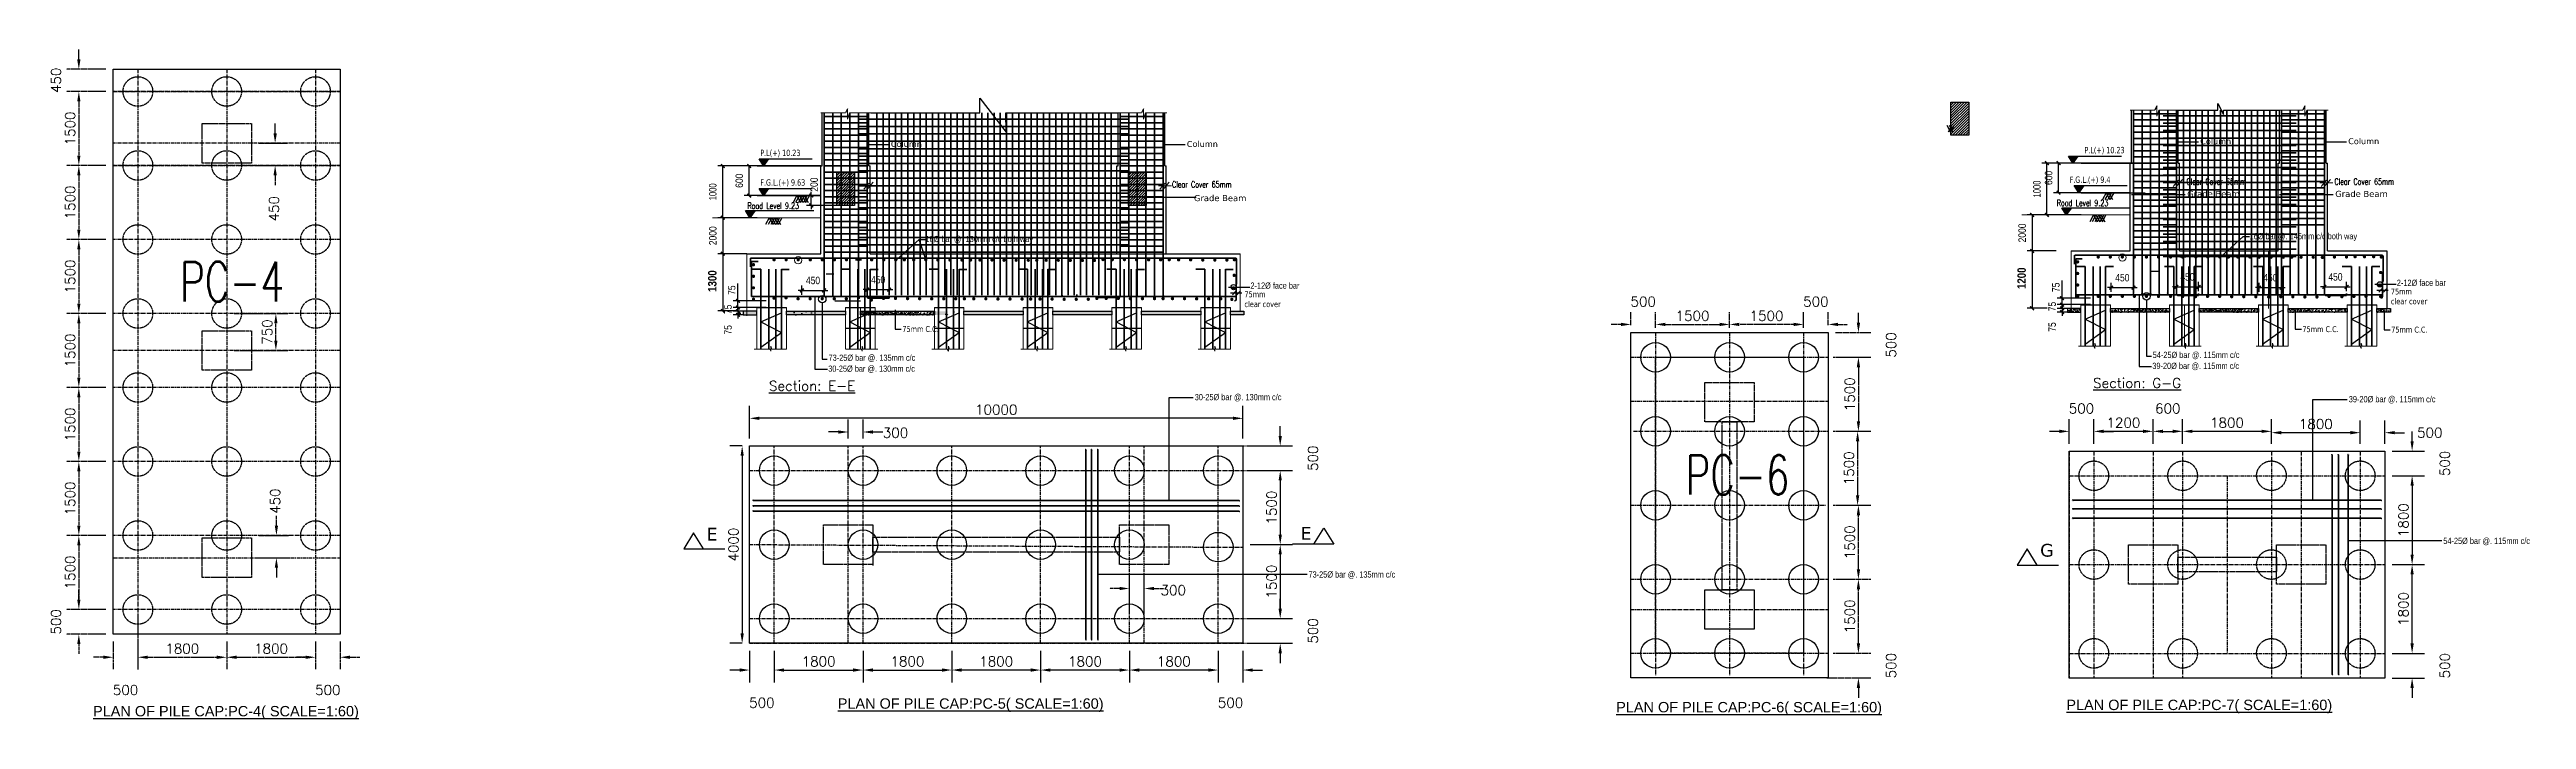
# Model space of a CAD drawing. Header units: millimetres. Extents: x 6239764 to 13047540, y 367704 to 979893.
# Drawn here: x 6532272 to 6582481, y 367704 to 381283 of the extents above; entities that cross this region are included whole.
import ezdxf
from ezdxf import colors
from ezdxf.entities.mleader import LeaderData, LeaderLine
from ezdxf.math import Vec2, Vec3

# ---------------------------------------------------------------- set-up
doc = ezdxf.new("R2010")
doc.units = ezdxf.units.MM
doc.header["$LTSCALE"] = 300
for name, pattern in [('CENTERX2', [4, 2.5, -0.5, 0.5, -0.5]), ('DASHED2', [0.375, 0.25, -0.125]), ('G', [2, 1.25, -0.25, 0.25, -0.25]), ('K', [2.5, 1.25, -0.25, 0.25, -0.25, 0.25, -0.25])]:
    doc.linetypes.add(name, pattern=pattern)
for name, color, linetype in [('05', 1, 'G'), ('07', 6, 'K'), ('BOU', 12, 'Continuous'), ('DIM', 4, 'Continuous'), ('TEXT', 7, 'Continuous')]:
    doc.layers.add(name, color=color, linetype=linetype)
for name, color, linetype, lineweight in [('covering', 7, 'Continuous', 15), ('dimension', 194, 'Continuous', 20), ('ROD', 10, 'Continuous', 35)]:
    doc.layers.add(name, color=color, linetype=linetype, lineweight=lineweight)
doc.styles.add('1-100', font='romans.shx', dxfattribs={"height": 200})
doc.styles.add('1-37.5', font='arial.ttf')
doc.styles.add('AFTXT', font='')
doc.styles.add('NARROW', font='ARIALN.TTF')
doc.styles.get("Standard").update_dxf_attribs({"font": 'txt8.shx', "width": 0.7, "bigfont": 'hztxt_ii.shx'})
doc.styles.add('TEXT', font='swisscl.ttf')
doc.styles.add('ver', font='verdana.ttf')
doc.styles.get('AFTXT').set_extended_font_data('Romans.shx')
doc.linetypes.add('ZIGZAG', pattern='A,0.0001,-0.2,[131,ltypeshp.shx,S=0.2,R=0,X=-0.2,Y=0],-0.4,[131,ltypeshp.shx,S=0.2,R=180,X=0.2,Y=0],-0.2', length=0.8001)
doc.dimstyles.new('1-100', dxfattribs={"dimtxt": 210, "dimasz": 200, "dimexe": 250, "dimexo": 150, "dimgap": 75, "dimtad": 1, "dimdec": 0, "dimzin": 3, "dimdsep": 46, "dimtxsty": '1-100', "dimcen": 0.09, "dimclrd": 161, "dimclre": 161, "dimclrt": 161, "dimadec": 0, "dimazin": 0, "dimtfac": 1, "dimtdec": 0, "dimtofl": 0, "dimtmove": 2, "dimatfit": 3, "dimfxl": 1, "dimtolj": 1, "dimtzin": 0, "dimarcsym": 0})
doc.dimstyles.new('1_8 N1', dxfattribs={"dimscale": 1.5, "dimtxt": 48, "dimasz": 36, "dimexe": 18, "dimexo": 18, "dimgap": 15, "dimtad": 1, "dimdec": 1, "dimzin": 3, "dimdsep": 46, "dimlunit": 4, "dimtxsty": 'TEXT', "dimblk": 'ARCHTICK', "dimcen": 5, "dimdle": 18, "dimclrd": 8, "dimclre": 8, "dimclrt": 256, "dimadec": 0, "dimazin": 0, "dimtfac": 1, "dimtdec": 1, "dimtix": 1, "dimtmove": 0, "dimatfit": 3, "dimfxl": 0.18, "dimtvp": 0.75, "dimtolj": 1, "dimtzin": 0, "dimlwe": -1, "dimarcsym": 0})
doc.dimstyles.new('IED-2', dxfattribs={"dimscale": 50, "dimtxt": 3, "dimasz": 0.5, "dimexe": 2, "dimexo": 0, "dimgap": 2.5, "dimtad": 1, "dimdec": 0, "dimzin": 0, "dimdsep": 46, "dimtxsty": 'AFTXT', "dimblk": '_DOT7', "dimcen": 0.09, "dimclre": 7, "dimclrt": 3, "dimadec": 0, "dimazin": 0, "dimtfac": 1, "dimtdec": 0, "dimtix": 1, "dimtmove": 0, "dimatfit": 3, "dimldrblk": '_DOT7', "dimfxl": 1, "dimtolj": 1, "dimtzin": 0, "dimarcsym": 0})
pattern_1 = [(50, (-4385.475, -83110.004), (91.0923345, -7.9695428), [9.525, -104.775]), (355, (-4385.475, -83110), (-17.6217107, 95.5284226), [7.62, -83.8202921]), (100.4514447, (-4377.88, -83110.67), (73.4706235, 87.558876), [8.0950044, -89.0451223]), (46.1842, (-4385.47, -83084.6), (135.5395204, -21.021164), [14.2875, -157.1625]), (96.6355576, (-4374.18, -83086.36), (118.702067, 123.7130623), [12.1425116, -133.567804]), (351.1841512, (-4385.47, -83084.6), (118.702067, 123.7130623), [11.4299835, -125.729866]), (21, (-4372.775, -83090.954), (75.8071956, -51.1325991), [9.525, -104.775]), (326, (-4372.775, -83090.95), (30.9010142, 92.093983), [7.62, -83.82]), (71.451445, (-4366.46, -83095.215), (106.7082096, 40.9613844), [8.0950044, -89.0449688]), (37.5, (-4385.475, -83110.004), (1.54430163, 42.27751944), [0, -82.804, 0, -85.09, 0, -84.1375]), (7.5, (-4385.475, -83110.004), (33.40983126, 50.0902874), [0, -48.514, 0, -80.899, 0, -32.0675]), (327.5, (-4413.796, -83110.004), (67.79529758, -2.864372), [0, -31.75, 0, -99.06, 0, -131.445]), (317.5, (-4426.496, -83110.004), (74.0645907, 12.7132455), [0, -41.275, 0, -65.786, 0, -93.345])]

msp = doc.modelspace()

# ---------------------------------------------------------------- texts
at = {"lineweight": 25}
for s, height, style, p in [('30-25Ø bar @. 130mm c/c', 125, 'NARROW', (6548056.8, 374752.2, 0)), ('39-20Ø bar @. 115mm c/c', 125, 'NARROW', (6574897.8, 374809, 0)), ('30-25Ø bar @. 130mm c/c', 125, 'NARROW', (6555486, 374175.6)), ('39-20Ø bar @. 115mm c/c', 125, 'NARROW', (6578879.2, 374133.4)), ('E', 258.5, 'ver', (6545589, 371330.4)), ('E', 258.5, 'ver', (6557630.2, 371348.8)), ('G', 258.5, 'ver', (6572622.4, 371004.5)), ('54-25Ø bar @. 115mm c/c', 125, 'NARROW', (6580795.3, 371261.2)), ('73-25Ø bar @. 135mm c/c', 125, 'NARROW', (6557792.2, 370580.8))]:
    msp.add_text(s, height=height, dxfattribs=dict(at, style=style)).set_placement(p)
at = {"ltscale": 1500, "attachment_point": 1}
for s, insert, char_height, width in [('{\\fVerdana|b0|i0|c0|p34;P.L(+) 10.23}', (6546679.3, 379252.8, 0), 128.656, 143551.162), ('{\\fVerdana|b0|i0|c0|p34;P.L(+) 10.23}', (6573520.3, 379309.6, 0), 128.656, 143551.162), ('{\\fVerdana|b0|i0|c0|p34;F.G.L.(+) 9.63}', (6546679.3, 378652.8, 0), 128.656, 143551.162), ('{\\fVerdana|b0|i0|c0|p34;F.G.L.(+) 9.4}', (6573220.3, 378709.6, 0), 128.656, 143551.162), ('{\\fVerdana|b0|i0|c0|p34;75mm \\Pclear cover}', (6556493.4, 376382.2, 0), 119.769, 4739.703), ('{\\fVerdana|b0|i0|c0|p34;75mm \\Pclear cover}', (6579732.3, 376439, 0), 119.769, 4739.703), ('{\\fVerdana|b0|i0|c0|p34;75mm C.C.}', (6549558.7, 375678.4, 0), 119.769, 4739.703), ('{\\fVerdana|b0|i0|c0|p34;75mm C.C.}', (6577939, 375675.7, 0), 119.769, 4739.703), ('{\\fVerdana|b0|i0|c0|p34;75mm C.C.}', (6579740, 375666.3, 0), 119.769, 4739.703)]:
    msp.add_mtext(s, dxfattribs=dict(at, insert=insert, char_height=char_height, width=width))
for s, insert, char_height, width, style in [('Column', (6549326.1, 379428.2, 0), 119.77, 1192.266, 'ver'), ('Column', (6555326.1, 379428.2, 0), 119.77, 1192.266, 'ver'), ('Column', (6575867.1, 379485), 119.77, 1192.266, 'ver'), ('Column', (6578867.1, 379485), 119.77, 1192.266, 'ver'), ('Grade Beam', (6555469.8, 378334.2, 0), 123.8, 1845.338, 'ver'), ('Grade Beam', (6575604.7, 378419.3, 0), 123.8, 1845.338, 'ver'), ('Grade Beam', (6578604.7, 378419.3, 0), 123.8, 1845.338, 'ver'), ('16%%C bar @. 130mm c/c both way', (6550027.1, 377505.5, 0), 125, 2179.751, 'NARROW'), ('16%%C bar @. 145mm c/c both way', (6576868.1, 377562.3, 0), 125, 2179.751, 'NARROW'), ('2-12%%C face bar', (6556614.5, 376561.1, 0), 125, 1990.284, 'NARROW'), ('2-12%%C face bar', (6579853.3, 376617.9, 0), 125, 1990.284, 'NARROW'), ('73-25%%C bar @. 135mm c/c ', (6548063.5, 375099.2, 0), 125, 2039.362, 'NARROW'), ('54-25%%C bar @. 115mm c/c ', (6574904.5, 375156, 0), 125, 2039.362, 'NARROW')]:
    msp.add_mtext(s, dxfattribs=dict(at, insert=insert, char_height=char_height, width=width, style=style))
at = {"char_height": 128.068, "width": 1699.627, "attachment_point": 1}
for insert in [(6555025.9, 378613.5, 0), (6575588.5, 378670.3, 0), (6578588.5, 378670.3, 0)]:
    msp.add_mtext('Clear Cover 65mm', dxfattribs=dict(at, insert=insert))
at = {"ltscale": 1500, "char_height": 128.656, "attachment_point": 1}
for insert in [(6546418.1, 378181, 0), (6572959.1, 378237.8)]:
    msp.add_mtext('Road Level 9.23', dxfattribs=dict(at, insert=insert))
at = {"layer": '07', "color": 6, "ltscale": 0.1, "width": 0.7}
for s, p in [('PC-4', (6534914.1, 376178.9)), ('PC-6', (6565430.8, 372260.8))]:
    msp.add_text(s, height=800, dxfattribs=at).set_placement(p)
at = {"layer": 'DIM', "lineweight": 25}
for s, p in [('%%USection: E-E', (6546855.6, 374366.1, 0)), ('%%USection: G-G', (6573696.6, 374422.9, 0))]:
    msp.add_text(s, height=200, dxfattribs=at).set_placement(p)
at = {"layer": 'TEXT', "linetype": 'Continuous', "ltscale": 0.5, "char_height": 210, "attachment_point": 1, "style": '1-37.5'}
for s, insert in [('{\\L PLAN OF PILE CAP:PC-5( SCALE=1:60)}', (6548168.5, 368131.9)), ('{\\L PLAN OF PILE CAP:PC-6( SCALE=1:60)}', (6563947.6, 368058.7)), ('{\\L PLAN OF PILE CAP:PC-7( SCALE=1:60)}', (6573073.4, 368104.8)), ('{\\L PLAN OF PILE CAP:PC-4( SCALE=1:60)}', (6533072.2, 367977.5))]:
    msp.add_mtext(s, dxfattribs=dict(at, insert=insert))

# ---------------------------------------------------------------- blocks, each defined once
blk = doc.blocks.new('*D323')
at = {"layer": '07', "color": 161, "linetype": 'Continuous', "lineweight": -2, "ltscale": 0.1, "transparency": 16777216}
for p, q in [((6546962, 369098), (6546962, 368456)), ((6548762, 369098), (6548762, 368456)), ((6547162, 368706), (6548562, 368706))]:
    blk.add_line(p, q, dxfattribs=at)
at = {"layer": '07', "color": 161, "linetype": 'Continuous', "ltscale": 0.1, "transparency": 16777216}
for points in [[(6547162, 368739), (6547162, 368672), (6546962, 368706)], [(6548562, 368739), (6548562, 368672), (6548762, 368706)]]:
    blk.add_solid(points, dxfattribs=at)
at = {"layer": 'Defpoints', "color": 0, "linetype": 'Continuous', "ltscale": 0.1, "transparency": 16777216}
for p in [(6546962, 369248), (6548762, 369248), (6548762, 368706)]:
    blk.add_point(p, dxfattribs=at)
at = {"layer": '07', "color": 161, "linetype": 'Continuous', "ltscale": 0.1, "transparency": 16777216, "insert": (6547862, 368881), "char_height": 200, "attachment_point": 5, "style": '1-100'}
blk.add_mtext('\\A1;1800', dxfattribs=at)
blk = doc.blocks.new('*D324')
at = {"layer": '07', "color": 161, "linetype": 'Continuous', "lineweight": -2, "ltscale": 0.1, "transparency": 16777216}
for p, q in [((6548762, 369098), (6548762, 368456)), ((6550562, 369098), (6550562, 368456)), ((6548962, 368706), (6550362, 368706))]:
    blk.add_line(p, q, dxfattribs=at)
at = {"layer": '07', "color": 161, "linetype": 'Continuous', "ltscale": 0.1, "transparency": 16777216}
for points in [[(6548962, 368739), (6548962, 368672), (6548762, 368706)], [(6550362, 368739), (6550362, 368672), (6550562, 368706)]]:
    blk.add_solid(points, dxfattribs=at)
at = {"layer": 'Defpoints', "color": 0, "linetype": 'Continuous', "ltscale": 0.1, "transparency": 16777216}
for p in [(6548762, 369248), (6550562, 369248), (6550562, 368706)]:
    blk.add_point(p, dxfattribs=at)
at = {"layer": '07', "color": 161, "linetype": 'Continuous', "ltscale": 0.1, "transparency": 16777216, "insert": (6549662, 368881), "char_height": 200, "attachment_point": 5, "style": '1-100'}
blk.add_mtext('\\A1;1800', dxfattribs=at)
blk = doc.blocks.new('*D325')
at = {"layer": '07', "color": 161, "linetype": 'Continuous', "lineweight": -2, "ltscale": 0.1, "transparency": 16777216}
for p, q in [((6550562, 369098), (6550562, 368456)), ((6552362, 369098), (6552362, 368456)), ((6552162, 368706), (6550762, 368706))]:
    blk.add_line(p, q, dxfattribs=at)
at = {"layer": '07', "color": 161, "linetype": 'Continuous', "ltscale": 0.1, "transparency": 16777216}
for points in [[(6550762, 368739), (6550762, 368672), (6550562, 368706)], [(6552162, 368739), (6552162, 368672), (6552362, 368706)]]:
    blk.add_solid(points, dxfattribs=at)
at = {"layer": 'Defpoints', "color": 0, "linetype": 'Continuous', "ltscale": 0.1, "transparency": 16777216}
for p in [(6550562, 369248), (6552362, 369248), (6550562, 368706)]:
    blk.add_point(p, dxfattribs=at)
at = {"layer": '07', "color": 161, "linetype": 'Continuous', "ltscale": 0.1, "transparency": 16777216, "insert": (6551462, 368881), "char_height": 200, "attachment_point": 5, "style": '1-100'}
blk.add_mtext('\\A1;1800', dxfattribs=at)
blk = doc.blocks.new('*D326')
at = {"layer": '07', "color": 161, "linetype": 'Continuous', "lineweight": -2, "ltscale": 0.1, "transparency": 16777216}
for p, q in [((6552362, 369098), (6552362, 368456)), ((6554162, 369098), (6554162, 368456)), ((6553962, 368706), (6552562, 368706))]:
    blk.add_line(p, q, dxfattribs=at)
at = {"layer": '07', "color": 161, "linetype": 'Continuous', "ltscale": 0.1, "transparency": 16777216}
for points in [[(6552562, 368739), (6552562, 368672), (6552362, 368706)], [(6553962, 368739), (6553962, 368672), (6554162, 368706)]]:
    blk.add_solid(points, dxfattribs=at)
at = {"layer": 'Defpoints', "color": 0, "linetype": 'Continuous', "ltscale": 0.1, "transparency": 16777216}
for p in [(6552362, 369248), (6554162, 369248), (6552362, 368706)]:
    blk.add_point(p, dxfattribs=at)
at = {"layer": '07', "color": 161, "linetype": 'Continuous', "ltscale": 0.1, "transparency": 16777216, "insert": (6553262, 368881), "char_height": 200, "attachment_point": 5, "style": '1-100'}
blk.add_mtext('\\A1;1800', dxfattribs=at)
blk = doc.blocks.new('*D327')
at = {"layer": '07', "color": 161, "linetype": 'Continuous', "lineweight": -2, "ltscale": 0.1, "transparency": 16777216}
for p, q in [((6554162, 369098), (6554162, 368456)), ((6555962, 369098), (6555962, 368456)), ((6555762, 368706), (6554362, 368706))]:
    blk.add_line(p, q, dxfattribs=at)
at = {"layer": '07', "color": 161, "linetype": 'Continuous', "ltscale": 0.1, "transparency": 16777216}
for points in [[(6554362, 368739), (6554362, 368672), (6554162, 368706)], [(6555762, 368739), (6555762, 368672), (6555962, 368706)]]:
    blk.add_solid(points, dxfattribs=at)
at = {"layer": 'Defpoints', "color": 0, "linetype": 'Continuous', "ltscale": 0.1, "transparency": 16777216}
for p in [(6554162, 369248), (6555962, 369248), (6554162, 368706)]:
    blk.add_point(p, dxfattribs=at)
at = {"layer": '07', "color": 161, "linetype": 'Continuous', "ltscale": 0.1, "transparency": 16777216, "insert": (6555062, 368881), "char_height": 200, "attachment_point": 5, "style": '1-100'}
blk.add_mtext('\\A1;1800', dxfattribs=at)
blk = doc.blocks.new('*D328')
at = {"layer": '07', "color": 161, "linetype": 'Continuous', "lineweight": -2, "ltscale": 0.1, "transparency": 16777216}
for p, q in [((6555962, 369098), (6555962, 368456)), ((6556462, 369098), (6556462, 368456)), ((6555762, 368706), (6555562, 368706)), ((6556662, 368706), (6556862, 368706))]:
    blk.add_line(p, q, dxfattribs=at)
at = {"layer": '07', "color": 161, "linetype": 'Continuous', "ltscale": 0.1, "transparency": 16777216}
for points in [[(6555762, 368739), (6555762, 368672), (6555962, 368706)], [(6556662, 368739), (6556662, 368672), (6556462, 368706)]]:
    blk.add_solid(points, dxfattribs=at)
at = {"layer": 'Defpoints', "color": 0, "linetype": 'Continuous', "ltscale": 0.1, "transparency": 16777216}
for p in [(6555962, 369248), (6556462, 369248), (6555962, 368706)]:
    blk.add_point(p, dxfattribs=at)
at = {"layer": '07', "color": 161, "linetype": 'Continuous', "ltscale": 0.1, "transparency": 16777216, "insert": (6556212, 368043), "char_height": 200, "attachment_point": 5, "style": '1-100'}
blk.add_mtext('\\A1;500', dxfattribs=at)
blk = doc.blocks.new('*D329')
at = {"layer": '07', "color": 161, "linetype": 'Continuous', "lineweight": -2, "ltscale": 0.1, "transparency": 16777216}
for p, q in [((6546462, 369098), (6546462, 368456)), ((6546962, 369098), (6546962, 368456)), ((6546262, 368706), (6546062, 368706)), ((6547162, 368706), (6547362, 368706))]:
    blk.add_line(p, q, dxfattribs=at)
at = {"layer": '07', "color": 161, "linetype": 'Continuous', "ltscale": 0.1, "transparency": 16777216}
for points in [[(6546262, 368739), (6546262, 368672), (6546462, 368706)], [(6547162, 368739), (6547162, 368672), (6546962, 368706)]]:
    blk.add_solid(points, dxfattribs=at)
at = {"layer": 'Defpoints', "color": 0, "linetype": 'Continuous', "ltscale": 0.1, "transparency": 16777216}
for p in [(6546462, 369248), (6546962, 369248), (6546962, 368706)]:
    blk.add_point(p, dxfattribs=at)
at = {"layer": '07', "color": 161, "linetype": 'Continuous', "ltscale": 0.1, "transparency": 16777216, "insert": (6546712, 368043), "char_height": 200, "attachment_point": 5, "style": '1-100'}
blk.add_mtext('\\A1;500', dxfattribs=at)
blk = doc.blocks.new('*D330')
at = {"layer": '07', "color": 161, "linetype": 'Continuous', "lineweight": -2, "ltscale": 0.1, "transparency": 16777216}
for p, q in [((6557219, 373448), (6557219, 373648)), ((6556612, 373248), (6557469, 373248)), ((6556612, 372748), (6557469, 372748)), ((6557219, 372548), (6557219, 372348))]:
    blk.add_line(p, q, dxfattribs=at)
at = {"layer": '07', "color": 161, "linetype": 'Continuous', "ltscale": 0.1, "transparency": 16777216}
for points in [[(6557186, 373448), (6557252, 373448), (6557219, 373248)], [(6557186, 372548), (6557252, 372548), (6557219, 372748)]]:
    blk.add_solid(points, dxfattribs=at)
at = {"layer": 'Defpoints', "color": 0, "linetype": 'Continuous', "ltscale": 0.1, "transparency": 16777216}
for p in [(6556462, 373248), (6556462, 372748), (6557219, 372748)]:
    blk.add_point(p, dxfattribs=at)
at = {"layer": '07', "color": 161, "linetype": 'Continuous', "ltscale": 0.1, "transparency": 16777216, "insert": (6557882, 372998), "char_height": 200, "attachment_point": 5, "rotation": 90, "style": '1-100'}
blk.add_mtext('\\A1;500', dxfattribs=at)
blk = doc.blocks.new('*D331')
at = {"layer": '07', "color": 161, "linetype": 'Continuous', "lineweight": -2, "ltscale": 0.1, "transparency": 16777216}
for p, q in [((6556612, 372748), (6557469, 372748)), ((6557219, 372548), (6557219, 371448)), ((6556612, 371248), (6557469, 371248))]:
    blk.add_line(p, q, dxfattribs=at)
at = {"layer": '07', "color": 161, "linetype": 'Continuous', "ltscale": 0.1, "transparency": 16777216}
for points in [[(6557186, 372548), (6557252, 372548), (6557219, 372748)], [(6557186, 371448), (6557252, 371448), (6557219, 371248)]]:
    blk.add_solid(points, dxfattribs=at)
at = {"layer": 'Defpoints', "color": 0, "linetype": 'Continuous', "ltscale": 0.1, "transparency": 16777216}
for p in [(6556462, 372748), (6556462, 371248), (6557219, 371248)]:
    blk.add_point(p, dxfattribs=at)
at = {"layer": '07', "color": 161, "linetype": 'Continuous', "ltscale": 0.1, "transparency": 16777216, "insert": (6557044, 371998), "char_height": 200, "attachment_point": 5, "rotation": 90, "style": '1-100'}
blk.add_mtext('\\A1;1500', dxfattribs=at)
blk = doc.blocks.new('*D332')
at = {"layer": '07', "color": 161, "linetype": 'Continuous', "lineweight": -2, "ltscale": 0.1, "transparency": 16777216}
for p, q in [((6556612, 371248), (6557469, 371248)), ((6557219, 371048), (6557219, 369948)), ((6556612, 369748), (6557469, 369748))]:
    blk.add_line(p, q, dxfattribs=at)
at = {"layer": '07', "color": 161, "linetype": 'Continuous', "ltscale": 0.1, "transparency": 16777216}
for points in [[(6557186, 371048), (6557252, 371048), (6557219, 371248)], [(6557186, 369948), (6557252, 369948), (6557219, 369748)]]:
    blk.add_solid(points, dxfattribs=at)
at = {"layer": 'Defpoints', "color": 0, "linetype": 'Continuous', "ltscale": 0.1, "transparency": 16777216}
for p in [(6556462, 371248), (6556462, 369748), (6557219, 369748)]:
    blk.add_point(p, dxfattribs=at)
at = {"layer": '07', "color": 161, "linetype": 'Continuous', "ltscale": 0.1, "transparency": 16777216, "insert": (6557044, 370498), "char_height": 200, "attachment_point": 5, "rotation": 90, "style": '1-100'}
blk.add_mtext('\\A1;1500', dxfattribs=at)
blk = doc.blocks.new('*D333')
at = {"layer": '07', "color": 161, "linetype": 'Continuous', "lineweight": -2, "ltscale": 0.1, "transparency": 16777216}
for p, q in [((6557219, 369948), (6557219, 370148)), ((6556612, 369748), (6557469, 369748)), ((6556612, 369248), (6557469, 369248)), ((6557219, 369048), (6557219, 368848))]:
    blk.add_line(p, q, dxfattribs=at)
at = {"layer": '07', "color": 161, "linetype": 'Continuous', "ltscale": 0.1, "transparency": 16777216}
for points in [[(6557186, 369948), (6557252, 369948), (6557219, 369748)], [(6557186, 369048), (6557252, 369048), (6557219, 369248)]]:
    blk.add_solid(points, dxfattribs=at)
at = {"layer": 'Defpoints', "color": 0, "linetype": 'Continuous', "ltscale": 0.1, "transparency": 16777216}
for p in [(6556462, 369748), (6556462, 369248), (6557219, 369248)]:
    blk.add_point(p, dxfattribs=at)
at = {"layer": '07', "color": 161, "linetype": 'Continuous', "ltscale": 0.1, "transparency": 16777216, "insert": (6557882, 369498), "char_height": 200, "attachment_point": 5, "rotation": 90, "style": '1-100'}
blk.add_mtext('\\A1;500', dxfattribs=at)
blk = doc.blocks.new('*D334')
at = {"layer": '07', "color": 161, "linetype": 'Continuous', "lineweight": -2, "ltscale": 0.1, "transparency": 16777216}
for p, q in [((6548462, 373398), (6548462, 373781)), ((6548762, 373398), (6548762, 373781)), ((6548262, 373531), (6548062, 373531)), ((6548962, 373531), (6549162, 373531))]:
    blk.add_line(p, q, dxfattribs=at)
at = {"layer": '07', "color": 161, "linetype": 'Continuous', "ltscale": 0.1, "transparency": 16777216}
for points in [[(6548262, 373564), (6548262, 373497), (6548462, 373531)], [(6548962, 373564), (6548962, 373497), (6548762, 373531)]]:
    blk.add_solid(points, dxfattribs=at)
at = {"layer": 'Defpoints', "color": 0, "linetype": 'Continuous', "ltscale": 0.1, "transparency": 16777216}
for p in [(6548462, 373248), (6548762, 373531), (6548762, 373248)]:
    blk.add_point(p, dxfattribs=at)
at = {"layer": '07', "color": 161, "linetype": 'Continuous', "ltscale": 0.1, "transparency": 16777216, "insert": (6549421, 373516), "char_height": 200, "attachment_point": 5, "style": '1-100'}
blk.add_mtext('\\A1;300', dxfattribs=at)
blk = doc.blocks.new('*D335')
at = {"layer": '07', "color": 161, "lineweight": -2, "ltscale": 0.1, "transparency": 16777216}
for p, q in [((6554162, 369898), (6554162, 370609)), ((6554462, 369898), (6554462, 370609)), ((6553962, 370359), (6553762, 370359)), ((6554662, 370359), (6554862, 370359))]:
    blk.add_line(p, q, dxfattribs=at)
at = {"layer": '07', "color": 161, "ltscale": 0.1, "transparency": 16777216}
for points in [[(6553962, 370392), (6553962, 370326), (6554162, 370359)], [(6554662, 370392), (6554662, 370326), (6554462, 370359)]]:
    blk.add_solid(points, dxfattribs=at)
at = {"layer": 'Defpoints', "color": 0, "ltscale": 0.1, "transparency": 16777216}
for p in [(6554462, 370359), (6554162, 369748), (6554462, 369748)]:
    blk.add_point(p, dxfattribs=at)
at = {"layer": '07', "color": 161, "ltscale": 0.1, "transparency": 16777216, "insert": (6555051, 370324), "char_height": 200, "attachment_point": 5, "style": '1-100'}
blk.add_mtext('\\A1;300', dxfattribs=at)
blk = doc.blocks.new('*D356')
at = {"layer": '07', "color": 161, "lineweight": -2, "ltscale": 0.1, "transparency": 16777216}
for p, q in [((6532866, 370133), (6532866, 370333)), ((6533413, 369933), (6532616, 369933)), ((6533413, 369433), (6532616, 369433)), ((6532866, 369233), (6532866, 369033))]:
    blk.add_line(p, q, dxfattribs=at)
at = {"layer": '07', "color": 161, "ltscale": 0.1, "transparency": 16777216}
for points in [[(6532833, 370133), (6532899, 370133), (6532866, 369933)], [(6532833, 369233), (6532899, 369233), (6532866, 369433)]]:
    blk.add_solid(points, dxfattribs=at)
at = {"layer": 'Defpoints', "color": 0, "ltscale": 0.1, "transparency": 16777216}
for p in [(6533563, 369933), (6532866, 369433), (6533563, 369433)]:
    blk.add_point(p, dxfattribs=at)
at = {"layer": '07', "color": 161, "ltscale": 0.1, "transparency": 16777216, "insert": (6532403, 369683), "char_height": 200, "attachment_point": 5, "rotation": 90, "style": '1-100'}
blk.add_mtext('\\A1;500', dxfattribs=at)
blk = doc.blocks.new('*D357')
at = {"layer": '07', "color": 161, "lineweight": -2, "ltscale": 0.1, "transparency": 16777216}
for p, q in [((6533413, 371433), (6532616, 371433)), ((6532866, 371233), (6532866, 370133)), ((6533413, 369933), (6532616, 369933))]:
    blk.add_line(p, q, dxfattribs=at)
at = {"layer": '07', "color": 161, "ltscale": 0.1, "transparency": 16777216}
for points in [[(6532833, 371233), (6532899, 371233), (6532866, 371433)], [(6532833, 370133), (6532899, 370133), (6532866, 369933)]]:
    blk.add_solid(points, dxfattribs=at)
at = {"layer": 'Defpoints', "color": 0, "ltscale": 0.1, "transparency": 16777216}
for p in [(6533563, 371433), (6532866, 369933), (6533563, 369933)]:
    blk.add_point(p, dxfattribs=at)
at = {"layer": '07', "color": 161, "ltscale": 0.1, "transparency": 16777216, "insert": (6532691, 370683), "char_height": 200, "attachment_point": 5, "rotation": 90, "style": '1-100'}
blk.add_mtext('\\A1;1500', dxfattribs=at)
blk = doc.blocks.new('*D358')
at = {"layer": '07', "color": 161, "lineweight": -2, "ltscale": 0.1, "transparency": 16777216}
for p, q in [((6533413, 372933), (6532616, 372933)), ((6532866, 372733), (6532866, 371633)), ((6533413, 371433), (6532616, 371433))]:
    blk.add_line(p, q, dxfattribs=at)
at = {"layer": '07', "color": 161, "ltscale": 0.1, "transparency": 16777216}
for points in [[(6532833, 372733), (6532899, 372733), (6532866, 372933)], [(6532833, 371633), (6532899, 371633), (6532866, 371433)]]:
    blk.add_solid(points, dxfattribs=at)
at = {"layer": 'Defpoints', "color": 0, "ltscale": 0.1, "transparency": 16777216}
for p in [(6533563, 372933), (6532866, 371433), (6533563, 371433)]:
    blk.add_point(p, dxfattribs=at)
at = {"layer": '07', "color": 161, "ltscale": 0.1, "transparency": 16777216, "insert": (6532691, 372183), "char_height": 200, "attachment_point": 5, "rotation": 90, "style": '1-100'}
blk.add_mtext('\\A1;1500', dxfattribs=at)
blk = doc.blocks.new('*D359')
at = {"layer": '07', "color": 161, "lineweight": -2, "ltscale": 0.1, "transparency": 16777216}
for p, q in [((6533413, 374433), (6532616, 374433)), ((6532866, 374233), (6532866, 373133)), ((6533413, 372933), (6532616, 372933))]:
    blk.add_line(p, q, dxfattribs=at)
at = {"layer": '07', "color": 161, "ltscale": 0.1, "transparency": 16777216}
for points in [[(6532833, 374233), (6532899, 374233), (6532866, 374433)], [(6532833, 373133), (6532899, 373133), (6532866, 372933)]]:
    blk.add_solid(points, dxfattribs=at)
at = {"layer": 'Defpoints', "color": 0, "ltscale": 0.1, "transparency": 16777216}
for p in [(6533563, 374433), (6532866, 372933), (6533563, 372933)]:
    blk.add_point(p, dxfattribs=at)
at = {"layer": '07', "color": 161, "ltscale": 0.1, "transparency": 16777216, "insert": (6532691, 373683), "char_height": 200, "attachment_point": 5, "rotation": 90, "style": '1-100'}
blk.add_mtext('\\A1;1500', dxfattribs=at)
blk = doc.blocks.new('*D360')
at = {"layer": '07', "color": 161, "lineweight": -2, "ltscale": 0.1, "transparency": 16777216}
for p, q in [((6533413, 375933), (6532616, 375933)), ((6532866, 375733), (6532866, 374633)), ((6533413, 374433), (6532616, 374433))]:
    blk.add_line(p, q, dxfattribs=at)
at = {"layer": '07', "color": 161, "ltscale": 0.1, "transparency": 16777216}
for points in [[(6532833, 375733), (6532899, 375733), (6532866, 375933)], [(6532833, 374633), (6532899, 374633), (6532866, 374433)]]:
    blk.add_solid(points, dxfattribs=at)
at = {"layer": 'Defpoints', "color": 0, "ltscale": 0.1, "transparency": 16777216}
for p in [(6533563, 375933), (6532866, 374433), (6533563, 374433)]:
    blk.add_point(p, dxfattribs=at)
at = {"layer": '07', "color": 161, "ltscale": 0.1, "transparency": 16777216, "insert": (6532691, 375183), "char_height": 200, "attachment_point": 5, "rotation": 90, "style": '1-100'}
blk.add_mtext('\\A1;1500', dxfattribs=at)
blk = doc.blocks.new('*D361')
at = {"layer": '07', "color": 161, "lineweight": -2, "ltscale": 0.1, "transparency": 16777216}
for p, q in [((6533413, 377433), (6532616, 377433)), ((6532866, 377233), (6532866, 376133)), ((6533413, 375933), (6532616, 375933))]:
    blk.add_line(p, q, dxfattribs=at)
at = {"layer": '07', "color": 161, "ltscale": 0.1, "transparency": 16777216}
for points in [[(6532833, 377233), (6532899, 377233), (6532866, 377433)], [(6532833, 376133), (6532899, 376133), (6532866, 375933)]]:
    blk.add_solid(points, dxfattribs=at)
at = {"layer": 'Defpoints', "color": 0, "ltscale": 0.1, "transparency": 16777216}
for p in [(6533563, 377433), (6532866, 375933), (6533563, 375933)]:
    blk.add_point(p, dxfattribs=at)
at = {"layer": '07', "color": 161, "ltscale": 0.1, "transparency": 16777216, "insert": (6532691, 376683), "char_height": 200, "attachment_point": 5, "rotation": 90, "style": '1-100'}
blk.add_mtext('\\A1;1500', dxfattribs=at)
blk = doc.blocks.new('*D362')
at = {"layer": '07', "color": 161, "lineweight": -2, "ltscale": 0.1, "transparency": 16777216}
for p, q in [((6533413, 378933), (6532616, 378933)), ((6532866, 378733), (6532866, 377633)), ((6533413, 377433), (6532616, 377433))]:
    blk.add_line(p, q, dxfattribs=at)
at = {"layer": '07', "color": 161, "ltscale": 0.1, "transparency": 16777216}
for points in [[(6532833, 378733), (6532899, 378733), (6532866, 378933)], [(6532833, 377633), (6532899, 377633), (6532866, 377433)]]:
    blk.add_solid(points, dxfattribs=at)
at = {"layer": 'Defpoints', "color": 0, "ltscale": 0.1, "transparency": 16777216}
for p in [(6533563, 378933), (6532866, 377433), (6533563, 377433)]:
    blk.add_point(p, dxfattribs=at)
at = {"layer": '07', "color": 161, "ltscale": 0.1, "transparency": 16777216, "insert": (6532691, 378183), "char_height": 200, "attachment_point": 5, "rotation": 90, "style": '1-100'}
blk.add_mtext('\\A1;1500', dxfattribs=at)
blk = doc.blocks.new('*D363')
at = {"layer": '07', "color": 161, "lineweight": -2, "ltscale": 0.1, "transparency": 16777216}
for p, q in [((6533413, 380433), (6532616, 380433)), ((6532866, 380233), (6532866, 379133)), ((6533413, 378933), (6532616, 378933))]:
    blk.add_line(p, q, dxfattribs=at)
at = {"layer": '07', "color": 161, "ltscale": 0.1, "transparency": 16777216}
for points in [[(6532833, 380233), (6532899, 380233), (6532866, 380433)], [(6532833, 379133), (6532899, 379133), (6532866, 378933)]]:
    blk.add_solid(points, dxfattribs=at)
at = {"layer": 'Defpoints', "color": 0, "ltscale": 0.1, "transparency": 16777216}
for p in [(6533563, 380433), (6532866, 378933), (6533563, 378933)]:
    blk.add_point(p, dxfattribs=at)
at = {"layer": '07', "color": 161, "ltscale": 0.1, "transparency": 16777216, "insert": (6532691, 379683), "char_height": 200, "attachment_point": 5, "rotation": 90, "style": '1-100'}
blk.add_mtext('\\A1;1500', dxfattribs=at)
blk = doc.blocks.new('*D364')
at = {"layer": '07', "color": 161, "lineweight": -2, "ltscale": 0.1, "transparency": 16777216}
for p, q in [((6532866, 381083), (6532866, 381283)), ((6533413, 380883), (6532616, 380883)), ((6533413, 380433), (6532616, 380433)), ((6532866, 380233), (6532866, 380033))]:
    blk.add_line(p, q, dxfattribs=at)
at = {"layer": '07', "color": 161, "ltscale": 0.1, "transparency": 16777216}
for points in [[(6532833, 381083), (6532899, 381083), (6532866, 380883)], [(6532833, 380233), (6532899, 380233), (6532866, 380433)]]:
    blk.add_solid(points, dxfattribs=at)
at = {"layer": 'Defpoints', "color": 0, "ltscale": 0.1, "transparency": 16777216}
for p in [(6533563, 380883), (6532866, 380433), (6533563, 380433)]:
    blk.add_point(p, dxfattribs=at)
at = {"layer": '07', "color": 161, "ltscale": 0.1, "transparency": 16777216, "insert": (6532403, 380658), "char_height": 200, "attachment_point": 5, "rotation": 90, "style": '1-100'}
blk.add_mtext('\\A1;450', dxfattribs=at)
blk = doc.blocks.new('*D365')
at = {"layer": '07', "color": 161, "lineweight": -2, "ltscale": 0.1, "transparency": 16777216}
for p, q in [((6534063, 369783), (6534063, 368715)), ((6533563, 369283), (6533563, 368715)), ((6533363, 368965), (6533163, 368965)), ((6534263, 368965), (6534463, 368965))]:
    blk.add_line(p, q, dxfattribs=at)
at = {"layer": '07', "color": 161, "ltscale": 0.1, "transparency": 16777216}
for points in [[(6533363, 368998), (6533363, 368932), (6533563, 368965)], [(6534263, 368998), (6534263, 368932), (6534063, 368965)]]:
    blk.add_solid(points, dxfattribs=at)
at = {"layer": 'Defpoints', "color": 0, "ltscale": 0.1, "transparency": 16777216}
for p in [(6534063, 369933), (6533563, 369433), (6534063, 368965)]:
    blk.add_point(p, dxfattribs=at)
at = {"layer": '07', "color": 161, "ltscale": 0.1, "transparency": 16777216, "insert": (6533813, 368302), "char_height": 200, "attachment_point": 5, "style": '1-100'}
blk.add_mtext('\\A1;500', dxfattribs=at)
blk = doc.blocks.new('*D366')
at = {"layer": '07', "color": 161, "lineweight": -2, "ltscale": 0.1, "transparency": 16777216}
for p, q in [((6534063, 369283), (6534063, 368715)), ((6535863, 369283), (6535863, 368715)), ((6534263, 368965), (6535663, 368965))]:
    blk.add_line(p, q, dxfattribs=at)
at = {"layer": '07', "color": 161, "ltscale": 0.1, "transparency": 16777216}
for points in [[(6534263, 368998), (6534263, 368932), (6534063, 368965)], [(6535663, 368998), (6535663, 368932), (6535863, 368965)]]:
    blk.add_solid(points, dxfattribs=at)
at = {"layer": 'Defpoints', "color": 0, "ltscale": 0.1, "transparency": 16777216}
for p in [(6534063, 369433), (6535863, 369433), (6535863, 368965)]:
    blk.add_point(p, dxfattribs=at)
at = {"layer": '07', "color": 161, "ltscale": 0.1, "transparency": 16777216, "insert": (6534963, 369140), "char_height": 200, "attachment_point": 5, "style": '1-100'}
blk.add_mtext('\\A1;1800', dxfattribs=at)
blk = doc.blocks.new('*D367')
at = {"layer": '07', "color": 161, "lineweight": -2, "ltscale": 0.1, "transparency": 16777216}
for p, q in [((6535863, 369283), (6535863, 368715)), ((6537663, 369283), (6537663, 368715)), ((6536063, 368965), (6537463, 368965))]:
    blk.add_line(p, q, dxfattribs=at)
at = {"layer": '07', "color": 161, "ltscale": 0.1, "transparency": 16777216}
for points in [[(6536063, 368998), (6536063, 368932), (6535863, 368965)], [(6537463, 368998), (6537463, 368932), (6537663, 368965)]]:
    blk.add_solid(points, dxfattribs=at)
at = {"layer": 'Defpoints', "color": 0, "ltscale": 0.1, "transparency": 16777216}
for p in [(6535863, 369433), (6537663, 369433), (6537663, 368965)]:
    blk.add_point(p, dxfattribs=at)
at = {"layer": '07', "color": 161, "ltscale": 0.1, "transparency": 16777216, "insert": (6536763, 369140), "char_height": 200, "attachment_point": 5, "style": '1-100'}
blk.add_mtext('\\A1;1800', dxfattribs=at)
blk = doc.blocks.new('*D368')
at = {"layer": '07', "color": 161, "lineweight": -2, "ltscale": 0.1, "transparency": 16777216}
for p, q in [((6537663, 369283), (6537663, 368715)), ((6538163, 369283), (6538163, 368715)), ((6537463, 368965), (6537263, 368965)), ((6538363, 368965), (6538563, 368965))]:
    blk.add_line(p, q, dxfattribs=at)
at = {"layer": '07', "color": 161, "ltscale": 0.1, "transparency": 16777216}
for points in [[(6537463, 368998), (6537463, 368932), (6537663, 368965)], [(6538363, 368998), (6538363, 368932), (6538163, 368965)]]:
    blk.add_solid(points, dxfattribs=at)
at = {"layer": 'Defpoints', "color": 0, "ltscale": 0.1, "transparency": 16777216}
for p in [(6537663, 369433), (6538163, 369433), (6538163, 368965)]:
    blk.add_point(p, dxfattribs=at)
at = {"layer": '07', "color": 161, "ltscale": 0.1, "transparency": 16777216, "insert": (6537913, 368302), "char_height": 200, "attachment_point": 5, "style": '1-100'}
blk.add_mtext('\\A1;500', dxfattribs=at)
blk = doc.blocks.new('*D369')
at = {"layer": '07', "color": 161, "lineweight": -2, "ltscale": 0.1, "transparency": 16777216}
for p, q in [((6536871, 371633), (6536871, 371833)), ((6536513, 371433), (6537121, 371433)), ((6536513, 370983), (6537121, 370983)), ((6536871, 370783), (6536871, 370583))]:
    blk.add_line(p, q, dxfattribs=at)
at = {"layer": '07', "color": 161, "ltscale": 0.1, "transparency": 16777216}
for points in [[(6536838, 371633), (6536904, 371633), (6536871, 371433)], [(6536838, 370783), (6536904, 370783), (6536871, 370983)]]:
    blk.add_solid(points, dxfattribs=at)
at = {"layer": 'Defpoints', "color": 0, "ltscale": 0.1, "transparency": 16777216}
for p in [(6536363, 371433), (6536871, 371433), (6536363, 370983)]:
    blk.add_point(p, dxfattribs=at)
at = {"layer": '07', "color": 161, "ltscale": 0.1, "transparency": 16777216, "insert": (6536846, 372129), "char_height": 200, "attachment_point": 5, "rotation": 90, "style": '1-100'}
blk.add_mtext('\\A1;450', dxfattribs=at)
blk = doc.blocks.new('*D370')
at = {"layer": '07', "color": 161, "lineweight": -2, "ltscale": 0.1, "transparency": 16777216}
for p, q in [((6536013, 375933), (6537110, 375933)), ((6536860, 375383), (6536860, 375733)), ((6536013, 375183), (6537110, 375183))]:
    blk.add_line(p, q, dxfattribs=at)
at = {"layer": '07', "color": 161, "ltscale": 0.1, "transparency": 16777216}
for points in [[(6536826, 375733), (6536893, 375733), (6536860, 375933)], [(6536826, 375383), (6536893, 375383), (6536860, 375183)]]:
    blk.add_solid(points, dxfattribs=at)
at = {"layer": 'Defpoints', "color": 0, "ltscale": 0.1, "transparency": 16777216}
for p in [(6535863, 375933), (6536860, 375933), (6535863, 375183)]:
    blk.add_point(p, dxfattribs=at)
at = {"layer": '07', "color": 161, "ltscale": 0.1, "transparency": 16777216, "insert": (6536685, 375558), "char_height": 200, "attachment_point": 5, "rotation": 90, "style": '1-100'}
blk.add_mtext('\\A1;750', dxfattribs=at)
blk = doc.blocks.new('*D371')
at = {"layer": '07', "color": 161, "lineweight": -2, "ltscale": 0.1, "transparency": 16777216}
for p, q in [((6536845, 379583), (6536845, 379783)), ((6536513, 379383), (6537095, 379383)), ((6536513, 378933), (6537095, 378933)), ((6536845, 378733), (6536845, 378533))]:
    blk.add_line(p, q, dxfattribs=at)
at = {"layer": '07', "color": 161, "ltscale": 0.1, "transparency": 16777216}
for points in [[(6536812, 379583), (6536879, 379583), (6536845, 379383)], [(6536812, 378733), (6536879, 378733), (6536845, 378933)]]:
    blk.add_solid(points, dxfattribs=at)
at = {"layer": 'Defpoints', "color": 0, "ltscale": 0.1, "transparency": 16777216}
for p in [(6536363, 379383), (6536363, 378933), (6536845, 378933)]:
    blk.add_point(p, dxfattribs=at)
at = {"layer": '07', "color": 161, "ltscale": 0.1, "transparency": 16777216, "insert": (6536822, 378055), "char_height": 200, "attachment_point": 5, "rotation": 90, "style": '1-100'}
blk.add_mtext('\\A1;450', dxfattribs=at)
blk = doc.blocks.new('*D378')
at = {"layer": '07', "color": 161, "lineweight": -2, "ltscale": 0.1, "transparency": 16777216}
for p, q in [((6568427, 370545), (6569189, 370545)), ((6568939, 369245), (6568939, 370345)), ((6568427, 369045), (6569189, 369045))]:
    blk.add_line(p, q, dxfattribs=at)
at = {"layer": '07', "color": 161, "ltscale": 0.1, "transparency": 16777216}
for points in [[(6568906, 370345), (6568973, 370345), (6568939, 370545)], [(6568906, 369245), (6568973, 369245), (6568939, 369045)]]:
    blk.add_solid(points, dxfattribs=at)
at = {"layer": 'Defpoints', "color": 0, "ltscale": 0.1, "transparency": 16777216}
for p in [(6568277, 370545), (6568939, 370545), (6568277, 369045)]:
    blk.add_point(p, dxfattribs=at)
at = {"layer": '07', "color": 161, "ltscale": 0.1, "transparency": 16777216, "insert": (6568764, 369795), "char_height": 200, "attachment_point": 5, "rotation": 90, "style": '1-100'}
blk.add_mtext('\\A1;1500', dxfattribs=at)
blk = doc.blocks.new('*D379')
at = {"layer": '07', "color": 161, "lineweight": -2, "ltscale": 0.1, "transparency": 16777216}
for p, q in [((6568427, 372045), (6569189, 372045)), ((6568939, 370745), (6568939, 371845)), ((6568427, 370545), (6569189, 370545))]:
    blk.add_line(p, q, dxfattribs=at)
at = {"layer": '07', "color": 161, "ltscale": 0.1, "transparency": 16777216}
for points in [[(6568906, 371845), (6568973, 371845), (6568939, 372045)], [(6568906, 370745), (6568973, 370745), (6568939, 370545)]]:
    blk.add_solid(points, dxfattribs=at)
at = {"layer": 'Defpoints', "color": 0, "ltscale": 0.1, "transparency": 16777216}
for p in [(6568277, 372045), (6568939, 372045), (6568277, 370545)]:
    blk.add_point(p, dxfattribs=at)
at = {"layer": '07', "color": 161, "ltscale": 0.1, "transparency": 16777216, "insert": (6568764, 371295), "char_height": 200, "attachment_point": 5, "rotation": 90, "style": '1-100'}
blk.add_mtext('\\A1;1500', dxfattribs=at)
blk = doc.blocks.new('*D380')
at = {"layer": '07', "color": 161, "lineweight": -2, "ltscale": 0.1, "transparency": 16777216}
for p, q in [((6568427, 369045), (6569189, 369045)), ((6568939, 369245), (6568939, 369445)), ((6568301, 368545), (6569189, 368545)), ((6568939, 368345), (6568939, 368145))]:
    blk.add_line(p, q, dxfattribs=at)
at = {"layer": '07', "color": 161, "ltscale": 0.1, "transparency": 16777216}
for points in [[(6568906, 369245), (6568973, 369245), (6568939, 369045)], [(6568906, 368345), (6568973, 368345), (6568939, 368545)]]:
    blk.add_solid(points, dxfattribs=at)
at = {"layer": 'Defpoints', "color": 0, "ltscale": 0.1, "transparency": 16777216}
for p in [(6568277, 369045), (6568151, 368545), (6568939, 368545)]:
    blk.add_point(p, dxfattribs=at)
at = {"layer": '07', "color": 161, "ltscale": 0.1, "transparency": 16777216, "insert": (6569602, 368795), "char_height": 200, "attachment_point": 5, "rotation": 90, "style": '1-100'}
blk.add_mtext('\\A1;500', dxfattribs=at)
blk = doc.blocks.new('*D381')
at = {"layer": '07', "color": 161, "lineweight": -2, "ltscale": 0.1, "transparency": 16777216}
for p, q in [((6568427, 375045), (6569189, 375045)), ((6568939, 374845), (6568939, 373745)), ((6568427, 373545), (6569189, 373545))]:
    blk.add_line(p, q, dxfattribs=at)
at = {"layer": '07', "color": 161, "ltscale": 0.1, "transparency": 16777216}
for points in [[(6568906, 374845), (6568973, 374845), (6568939, 375045)], [(6568906, 373745), (6568973, 373745), (6568939, 373545)]]:
    blk.add_solid(points, dxfattribs=at)
at = {"layer": 'Defpoints', "color": 0, "ltscale": 0.1, "transparency": 16777216}
for p in [(6568277, 375045), (6568277, 373545), (6568939, 373545)]:
    blk.add_point(p, dxfattribs=at)
at = {"layer": '07', "color": 161, "ltscale": 0.1, "transparency": 16777216, "insert": (6568764, 374295), "char_height": 200, "attachment_point": 5, "rotation": 90, "style": '1-100'}
blk.add_mtext('\\A1;1500', dxfattribs=at)
blk = doc.blocks.new('*D382')
at = {"layer": '07', "color": 161, "lineweight": -2, "ltscale": 0.1, "transparency": 16777216}
for p, q in [((6564827, 375645), (6564827, 375961)), ((6565027, 375711), (6566127, 375711)), ((6566327, 375645), (6566327, 375961))]:
    blk.add_line(p, q, dxfattribs=at)
at = {"layer": '07', "color": 161, "ltscale": 0.1, "transparency": 16777216}
for points in [[(6565027, 375745), (6565027, 375678), (6564827, 375711)], [(6566127, 375745), (6566127, 375678), (6566327, 375711)]]:
    blk.add_solid(points, dxfattribs=at)
at = {"layer": 'Defpoints', "color": 0, "ltscale": 0.1, "transparency": 16777216}
for p in [(6566327, 375711), (6564827, 375495), (6566327, 375495)]:
    blk.add_point(p, dxfattribs=at)
at = {"layer": '07', "color": 161, "ltscale": 0.1, "transparency": 16777216, "insert": (6565577, 375886), "char_height": 200, "attachment_point": 5, "style": '1-100'}
blk.add_mtext('\\A1;1500', dxfattribs=at)
blk = doc.blocks.new('*D383')
at = {"layer": '07', "color": 161, "lineweight": -2, "ltscale": 0.1, "transparency": 16777216}
for p, q in [((6564127, 375711), (6563927, 375711)), ((6564327, 375695), (6564327, 375961)), ((6564827, 375645), (6564827, 375961)), ((6565027, 375711), (6565227, 375711))]:
    blk.add_line(p, q, dxfattribs=at)
at = {"layer": '07', "color": 161, "ltscale": 0.1, "transparency": 16777216}
for points in [[(6564127, 375745), (6564127, 375678), (6564327, 375711)], [(6565027, 375745), (6565027, 375678), (6564827, 375711)]]:
    blk.add_solid(points, dxfattribs=at)
at = {"layer": 'Defpoints', "color": 0, "ltscale": 0.1, "transparency": 16777216}
for p in [(6564327, 375711), (6564327, 375545), (6564827, 375495)]:
    blk.add_point(p, dxfattribs=at)
at = {"layer": '07', "color": 161, "ltscale": 0.1, "transparency": 16777216, "insert": (6564577, 376174), "char_height": 200, "attachment_point": 5, "style": '1-100'}
blk.add_mtext('\\A1;500', dxfattribs=at)
blk = doc.blocks.new('*D384')
at = {"layer": '07', "color": 161, "lineweight": -2, "ltscale": 0.1, "transparency": 16777216}
for p, q in [((6566327, 375645), (6566327, 375961)), ((6567627, 375711), (6566527, 375711)), ((6567827, 375645), (6567827, 375961))]:
    blk.add_line(p, q, dxfattribs=at)
at = {"layer": '07', "color": 161, "ltscale": 0.1, "transparency": 16777216}
for points in [[(6566527, 375745), (6566527, 375678), (6566327, 375711)], [(6567627, 375745), (6567627, 375678), (6567827, 375711)]]:
    blk.add_solid(points, dxfattribs=at)
at = {"layer": 'Defpoints', "color": 0, "ltscale": 0.1, "transparency": 16777216}
for p in [(6566327, 375711), (6566327, 375495), (6567827, 375495)]:
    blk.add_point(p, dxfattribs=at)
at = {"layer": '07', "color": 161, "ltscale": 0.1, "transparency": 16777216, "insert": (6567077, 375886), "char_height": 200, "attachment_point": 5, "style": '1-100'}
blk.add_mtext('\\A1;1500', dxfattribs=at)
blk = doc.blocks.new('*D385')
at = {"layer": '07', "color": 161, "lineweight": -2, "ltscale": 0.1, "transparency": 16777216}
for p, q in [((6567627, 375711), (6567427, 375711)), ((6567827, 375695), (6567827, 375961)), ((6568327, 375695), (6568327, 375961)), ((6568527, 375711), (6568727, 375711))]:
    blk.add_line(p, q, dxfattribs=at)
at = {"layer": '07', "color": 161, "ltscale": 0.1, "transparency": 16777216}
for points in [[(6567627, 375745), (6567627, 375678), (6567827, 375711)], [(6568527, 375745), (6568527, 375678), (6568327, 375711)]]:
    blk.add_solid(points, dxfattribs=at)
at = {"layer": 'Defpoints', "color": 0, "ltscale": 0.1, "transparency": 16777216}
for p in [(6567827, 375711), (6567827, 375545), (6568327, 375545)]:
    blk.add_point(p, dxfattribs=at)
at = {"layer": '07', "color": 161, "ltscale": 0.1, "transparency": 16777216, "insert": (6568077, 376174), "char_height": 200, "attachment_point": 5, "style": '1-100'}
blk.add_mtext('\\A1;500', dxfattribs=at)
blk = doc.blocks.new('*D386')
at = {"layer": '07', "color": 161, "lineweight": -2, "ltscale": 0.1, "transparency": 16777216}
for p, q in [((6568939, 375745), (6568939, 375945)), ((6568477, 375545), (6569189, 375545)), ((6568477, 375045), (6569189, 375045)), ((6568939, 374845), (6568939, 374645))]:
    blk.add_line(p, q, dxfattribs=at)
at = {"layer": '07', "color": 161, "ltscale": 0.1, "transparency": 16777216}
for points in [[(6568906, 375745), (6568973, 375745), (6568939, 375545)], [(6568906, 374845), (6568973, 374845), (6568939, 375045)]]:
    blk.add_solid(points, dxfattribs=at)
at = {"layer": 'Defpoints', "color": 0, "ltscale": 0.1, "transparency": 16777216}
for p in [(6568327, 375545), (6568327, 375045), (6568939, 375045)]:
    blk.add_point(p, dxfattribs=at)
at = {"layer": '07', "color": 161, "ltscale": 0.1, "transparency": 16777216, "insert": (6569602, 375295), "char_height": 200, "attachment_point": 5, "rotation": 90, "style": '1-100'}
blk.add_mtext('\\A1;500', dxfattribs=at)
blk = doc.blocks.new('*D387')
at = {"layer": '07', "color": 161, "lineweight": -2, "ltscale": 0.1, "transparency": 16777216}
for p, q in [((6568477, 373545), (6569173, 373545)), ((6568923, 373345), (6568923, 372245)), ((6568477, 372045), (6569173, 372045))]:
    blk.add_line(p, q, dxfattribs=at)
at = {"layer": '07', "color": 161, "ltscale": 0.1, "transparency": 16777216}
for points in [[(6568889, 373345), (6568956, 373345), (6568923, 373545)], [(6568889, 372245), (6568956, 372245), (6568923, 372045)]]:
    blk.add_solid(points, dxfattribs=at)
at = {"layer": 'Defpoints', "color": 0, "ltscale": 0.1, "transparency": 16777216}
for p in [(6568327, 373545), (6568327, 372045), (6568923, 372045)]:
    blk.add_point(p, dxfattribs=at)
at = {"layer": '07', "color": 161, "ltscale": 0.1, "transparency": 16777216, "insert": (6568748, 372795), "char_height": 200, "attachment_point": 5, "rotation": 90, "style": '1-100'}
blk.add_mtext('\\A1;1500', dxfattribs=at)
blk = doc.blocks.new('*D388')
at = {"layer": '07', "color": 161, "linetype": 'Continuous', "lineweight": -2, "ltscale": 0.1, "transparency": 16777216}
for p, q in [((6573211, 373294), (6573211, 373794)), ((6573711, 373294), (6573711, 373794)), ((6573011, 373544), (6572811, 373544)), ((6573911, 373544), (6574111, 373544))]:
    blk.add_line(p, q, dxfattribs=at)
at = {"layer": '07', "color": 161, "linetype": 'Continuous', "ltscale": 0.1, "transparency": 16777216}
for points in [[(6573011, 373578), (6573011, 373511), (6573211, 373544)], [(6573911, 373578), (6573911, 373511), (6573711, 373544)]]:
    blk.add_solid(points, dxfattribs=at)
at = {"layer": 'Defpoints', "color": 0, "linetype": 'Continuous', "ltscale": 0.1, "transparency": 16777216}
for p in [(6573211, 373144), (6573711, 373544), (6573711, 373144)]:
    blk.add_point(p, dxfattribs=at)
at = {"layer": '07', "color": 161, "linetype": 'Continuous', "ltscale": 0.1, "transparency": 16777216, "insert": (6573461, 374007), "char_height": 200, "attachment_point": 5, "style": '1-100'}
blk.add_mtext('\\A1;500', dxfattribs=at)
blk = doc.blocks.new('*D389')
at = {"layer": '07', "color": 161, "linetype": 'Continuous', "lineweight": -2, "ltscale": 0.1, "transparency": 16777216}
for p, q in [((6573711, 373294), (6573711, 373794)), ((6574911, 373294), (6574911, 373794)), ((6574711, 373544), (6573911, 373544))]:
    blk.add_line(p, q, dxfattribs=at)
at = {"layer": '07', "color": 161, "linetype": 'Continuous', "ltscale": 0.1, "transparency": 16777216}
for points in [[(6573911, 373578), (6573911, 373511), (6573711, 373544)], [(6574711, 373578), (6574711, 373511), (6574911, 373544)]]:
    blk.add_solid(points, dxfattribs=at)
at = {"layer": 'Defpoints', "color": 0, "linetype": 'Continuous', "ltscale": 0.1, "transparency": 16777216}
for p in [(6573711, 373544), (6573711, 373144), (6574911, 373144)]:
    blk.add_point(p, dxfattribs=at)
at = {"layer": '07', "color": 161, "linetype": 'Continuous', "ltscale": 0.1, "transparency": 16777216, "insert": (6574311, 373719), "char_height": 200, "attachment_point": 5, "style": '1-100'}
blk.add_mtext('\\A1;1200', dxfattribs=at)
blk = doc.blocks.new('*D390')
at = {"layer": '07', "color": 161, "linetype": 'Continuous', "lineweight": -2, "ltscale": 0.1, "transparency": 16777216}
for p, q in [((6575511, 373294), (6575511, 373794)), ((6577311, 373294), (6577311, 373794)), ((6577111, 373544), (6575711, 373544))]:
    blk.add_line(p, q, dxfattribs=at)
at = {"layer": '07', "color": 161, "linetype": 'Continuous', "ltscale": 0.1, "transparency": 16777216}
for points in [[(6575711, 373578), (6575711, 373511), (6575511, 373544)], [(6577111, 373578), (6577111, 373511), (6577311, 373544)]]:
    blk.add_solid(points, dxfattribs=at)
at = {"layer": 'Defpoints', "color": 0, "linetype": 'Continuous', "ltscale": 0.1, "transparency": 16777216}
for p in [(6575511, 373544), (6575511, 373144), (6577311, 373144)]:
    blk.add_point(p, dxfattribs=at)
at = {"layer": '07', "color": 161, "linetype": 'Continuous', "ltscale": 0.1, "transparency": 16777216, "insert": (6576411, 373719), "char_height": 200, "attachment_point": 5, "style": '1-100'}
blk.add_mtext('\\A1;1800', dxfattribs=at)
blk = doc.blocks.new('*D391')
at = {"layer": '07', "color": 161, "linetype": 'Continuous', "lineweight": -2, "ltscale": 0.1, "transparency": 16777216}
for p, q in [((6577311, 373294), (6577311, 373767)), ((6579111, 373294), (6579111, 373767)), ((6578911, 373517), (6577511, 373517))]:
    blk.add_line(p, q, dxfattribs=at)
at = {"layer": '07', "color": 161, "linetype": 'Continuous', "ltscale": 0.1, "transparency": 16777216}
for points in [[(6577511, 373551), (6577511, 373484), (6577311, 373517)], [(6578911, 373551), (6578911, 373484), (6579111, 373517)]]:
    blk.add_solid(points, dxfattribs=at)
at = {"layer": 'Defpoints', "color": 0, "linetype": 'Continuous', "ltscale": 0.1, "transparency": 16777216}
for p in [(6577311, 373517), (6577311, 373144), (6579111, 373144)]:
    blk.add_point(p, dxfattribs=at)
at = {"layer": '07', "color": 161, "linetype": 'Continuous', "ltscale": 0.1, "transparency": 16777216, "insert": (6578211, 373692), "char_height": 200, "attachment_point": 5, "style": '1-100'}
blk.add_mtext('\\A1;1800', dxfattribs=at)
blk = doc.blocks.new('*D392')
at = {"layer": '07', "color": 161, "linetype": 'Continuous', "lineweight": -2, "ltscale": 0.1, "transparency": 16777216}
for p, q in [((6579111, 373294), (6579111, 373767)), ((6579611, 373294), (6579611, 373767)), ((6578911, 373517), (6578711, 373517)), ((6579811, 373517), (6580011, 373517))]:
    blk.add_line(p, q, dxfattribs=at)
at = {"layer": '07', "color": 161, "linetype": 'Continuous', "ltscale": 0.1, "transparency": 16777216}
for points in [[(6578911, 373551), (6578911, 373484), (6579111, 373517)], [(6579811, 373551), (6579811, 373484), (6579611, 373517)]]:
    blk.add_solid(points, dxfattribs=at)
at = {"layer": 'Defpoints', "color": 0, "linetype": 'Continuous', "ltscale": 0.1, "transparency": 16777216}
for p in [(6579111, 373517), (6579111, 373144), (6579611, 373144)]:
    blk.add_point(p, dxfattribs=at)
at = {"layer": '07', "color": 161, "linetype": 'Continuous', "ltscale": 0.1, "transparency": 16777216, "insert": (6580521, 373517), "char_height": 200, "attachment_point": 5, "style": '1-100'}
blk.add_mtext('\\A1;500', dxfattribs=at)
blk = doc.blocks.new('*D393')
at = {"layer": '07', "color": 161, "linetype": 'Continuous', "lineweight": -2, "ltscale": 0.1, "transparency": 16777216}
for p, q in [((6579761, 373144), (6580413, 373144)), ((6580163, 373344), (6580163, 373544)), ((6579761, 372644), (6580413, 372644)), ((6580163, 372444), (6580163, 372244))]:
    blk.add_line(p, q, dxfattribs=at)
at = {"layer": '07', "color": 161, "linetype": 'Continuous', "ltscale": 0.1, "transparency": 16777216}
for points in [[(6580130, 373344), (6580196, 373344), (6580163, 373144)], [(6580130, 372444), (6580196, 372444), (6580163, 372644)]]:
    blk.add_solid(points, dxfattribs=at)
at = {"layer": 'Defpoints', "color": 0, "linetype": 'Continuous', "ltscale": 0.1, "transparency": 16777216}
for p in [(6579611, 373144), (6579611, 372644), (6580163, 372644)]:
    blk.add_point(p, dxfattribs=at)
at = {"layer": '07', "color": 161, "linetype": 'Continuous', "ltscale": 0.1, "transparency": 16777216, "insert": (6580826, 372894), "char_height": 200, "attachment_point": 5, "rotation": 90, "style": '1-100'}
blk.add_mtext('\\A1;500', dxfattribs=at)
blk = doc.blocks.new('*D394')
at = {"layer": '07', "color": 161, "linetype": 'Continuous', "lineweight": -2, "ltscale": 0.1, "transparency": 16777216}
for p, q in [((6579761, 372644), (6580413, 372644)), ((6580163, 372444), (6580163, 371044)), ((6579761, 370844), (6580413, 370844))]:
    blk.add_line(p, q, dxfattribs=at)
at = {"layer": '07', "color": 161, "linetype": 'Continuous', "ltscale": 0.1, "transparency": 16777216}
for points in [[(6580130, 372444), (6580196, 372444), (6580163, 372644)], [(6580130, 371044), (6580196, 371044), (6580163, 370844)]]:
    blk.add_solid(points, dxfattribs=at)
at = {"layer": 'Defpoints', "color": 0, "linetype": 'Continuous', "ltscale": 0.1, "transparency": 16777216}
for p in [(6579611, 372644), (6579611, 370844), (6580163, 370844)]:
    blk.add_point(p, dxfattribs=at)
at = {"layer": '07', "color": 161, "linetype": 'Continuous', "ltscale": 0.1, "transparency": 16777216, "insert": (6579988, 371744), "char_height": 200, "attachment_point": 5, "rotation": 90, "style": '1-100'}
blk.add_mtext('\\A1;1800', dxfattribs=at)
blk = doc.blocks.new('*D395')
at = {"layer": '07', "color": 161, "linetype": 'Continuous', "lineweight": -2, "ltscale": 0.1, "transparency": 16777216}
for p, q in [((6579761, 370844), (6580413, 370844)), ((6580163, 369244), (6580163, 370644)), ((6579761, 369044), (6580413, 369044))]:
    blk.add_line(p, q, dxfattribs=at)
at = {"layer": '07', "color": 161, "linetype": 'Continuous', "ltscale": 0.1, "transparency": 16777216}
for points in [[(6580130, 370644), (6580196, 370644), (6580163, 370844)], [(6580130, 369244), (6580196, 369244), (6580163, 369044)]]:
    blk.add_solid(points, dxfattribs=at)
at = {"layer": 'Defpoints', "color": 0, "linetype": 'Continuous', "ltscale": 0.1, "transparency": 16777216}
for p in [(6579611, 370844), (6580163, 370844), (6579611, 369044)]:
    blk.add_point(p, dxfattribs=at)
at = {"layer": '07', "color": 161, "linetype": 'Continuous', "ltscale": 0.1, "transparency": 16777216, "insert": (6579988, 369944), "char_height": 200, "attachment_point": 5, "rotation": 90, "style": '1-100'}
blk.add_mtext('\\A1;1800', dxfattribs=at)
blk = doc.blocks.new('*D396')
at = {"layer": '07', "color": 161, "linetype": 'Continuous', "lineweight": -2, "ltscale": 0.1, "transparency": 16777216}
for p, q in [((6579761, 369044), (6580413, 369044)), ((6580163, 369244), (6580163, 369444)), ((6579761, 368544), (6580413, 368544)), ((6580163, 368344), (6580163, 368144))]:
    blk.add_line(p, q, dxfattribs=at)
at = {"layer": '07', "color": 161, "linetype": 'Continuous', "ltscale": 0.1, "transparency": 16777216}
for points in [[(6580130, 369244), (6580196, 369244), (6580163, 369044)], [(6580130, 368344), (6580196, 368344), (6580163, 368544)]]:
    blk.add_solid(points, dxfattribs=at)
at = {"layer": 'Defpoints', "color": 0, "linetype": 'Continuous', "ltscale": 0.1, "transparency": 16777216}
for p in [(6579611, 369044), (6580163, 369044), (6579611, 368544)]:
    blk.add_point(p, dxfattribs=at)
at = {"layer": '07', "color": 161, "linetype": 'Continuous', "ltscale": 0.1, "transparency": 16777216, "insert": (6580826, 368794), "char_height": 200, "attachment_point": 5, "rotation": 90, "style": '1-100'}
blk.add_mtext('\\A1;500', dxfattribs=at)
blk = doc.blocks.new('_ArchTick')
at = {"color": 0, "linetype": 'ByBlock', "const_width": 0.4}
blk.add_lwpolyline([(-0.5, -0.5), (0.5, 0.5)], dxfattribs=at)
blk = doc.blocks.new('*D834')
at = {"color": 7, "lineweight": -2, "transparency": 16777216}
for p, q in [((6547908, 378924), (6545819, 378924)), ((6546615, 377874), (6545819, 377874))]:
    blk.add_line(p, q, dxfattribs=at)
at = {"color": 0, "lineweight": -2, "transparency": 16777216}
blk.add_line((6545919, 377874), (6545919, 378924), dxfattribs=at)
at = {"layer": 'Defpoints', "color": 0, "transparency": 16777216}
for p in [(6545919, 378924), (6547908, 378924), (6546615, 377874)]:
    blk.add_point(p, dxfattribs=at)
at = {"color": 0, "lineweight": -2, "transparency": 16777216, "xscale": 75, "yscale": 75, "zscale": 75}
for p, rotation in [((6545919, 378924), 90), ((6545919, 377874), 270)]:
    blk.add_blockref('_ArchTick', p, dxfattribs=dict(at, rotation=rotation))
at = {"color": 3, "transparency": 16777216, "insert": (6545717, 378399), "char_height": 150, "attachment_point": 5, "rotation": 90, "style": 'NARROW'}
blk.add_mtext('\\A1;{\\fSwis721 LtCn BT|b0|i0|c0|p34;1000}', dxfattribs=at)
blk = doc.blocks.new('_DOT7')
at = {"color": 7, "linetype": 'Continuous'}
blk.add_line((-0.5, 0), (-1, 0), dxfattribs=at)
at = {"color": 7, "linetype": 'Continuous', "const_width": 0.5}
blk.add_lwpolyline([(-0.25, 0, 1), (0.25, 0, 1), (-0.25, 0, 1)], format="xyb", dxfattribs=at)
blk = doc.blocks.new('*D835')
at = {"color": 7, "lineweight": -2, "transparency": 16777216}
for p, q in [((6546408, 377144), (6545819, 377144)), ((6546223, 375984), (6545819, 375984))]:
    blk.add_line(p, q, dxfattribs=at)
at = {"color": 0, "lineweight": -2, "transparency": 16777216}
blk.add_line((6545919, 377144), (6545919, 375984), dxfattribs=at)
at = {"layer": 'Defpoints', "color": 0, "transparency": 16777216}
for p in [(6546408, 377144), (6545919, 375984), (6546223, 375984, 0)]:
    blk.add_point(p, dxfattribs=at)
at = {"color": 0, "lineweight": -2, "transparency": 16777216, "xscale": 75, "yscale": 75, "zscale": 75}
for p, rotation in [((6545919, 377144), 90), ((6545919, 375984), 270)]:
    blk.add_blockref('_ArchTick', p, dxfattribs=dict(at, rotation=rotation))
at = {"color": 3, "transparency": 16777216, "insert": (6545707, 376590), "char_height": 150, "attachment_point": 5, "rotation": 90, "style": 'NARROW'}
blk.add_mtext('\\A1;{\\fArial Narrow|b1|i0|c0|p34;\\H1.143x;\\C2;1300}', dxfattribs=at)
blk = doc.blocks.new('*D836')
at = {"color": 7, "lineweight": -2, "transparency": 16777216}
for p, q in [((6546802, 376188), (6546127, 376188)), ((6546802, 376055), (6546127, 376055))]:
    blk.add_line(p, q, dxfattribs=at)
at = {"color": 0, "lineweight": -2, "transparency": 16777216}
for p, q in [((6546227, 376188), (6546227, 376544)), ((6546227, 376055), (6546227, 376188))]:
    blk.add_line(p, q, dxfattribs=at)
at = {"layer": 'Defpoints', "color": 0, "transparency": 16777216}
for p in [(6546227, 376188), (6546802, 376188, 0), (6546802, 376055, 0)]:
    blk.add_point(p, dxfattribs=at)
at = {"color": 0, "lineweight": -2, "transparency": 16777216, "xscale": 75, "yscale": 75, "zscale": 75}
for p, rotation in [((6546227, 376188), 90), ((6546227, 376055), 270)]:
    blk.add_blockref('_ArchTick', p, dxfattribs=dict(at, rotation=rotation))
at = {"color": 3, "transparency": 16777216, "insert": (6546101, 376406), "char_height": 150, "attachment_point": 5, "rotation": 90, "style": 'NARROW'}
blk.add_mtext('\\A1;75', dxfattribs=at)
blk = doc.blocks.new('*D837')
at = {"color": 7, "lineweight": -2, "transparency": 16777216}
for p, q in [((6547908, 378324), (6547613, 378324)), ((6548228, 378124), (6547613, 378124))]:
    blk.add_line(p, q, dxfattribs=at)
at = {"color": 0, "lineweight": -2, "transparency": 16777216}
for p, q in [((6547713, 378324), (6547713, 378399)), ((6547713, 378124), (6547713, 378324)), ((6547713, 378124), (6547713, 378049))]:
    blk.add_line(p, q, dxfattribs=at)
at = {"layer": 'Defpoints', "color": 0, "transparency": 16777216}
for p in [(6547713, 378324), (6547908, 378324, 0), (6548228, 378124, 0)]:
    blk.add_point(p, dxfattribs=at)
at = {"color": 0, "lineweight": -2, "transparency": 16777216, "xscale": 75, "yscale": 75, "zscale": 75}
for p, rotation in [((6547713, 378324), 270), ((6547713, 378124), 90)]:
    blk.add_blockref('_ArchTick', p, dxfattribs=dict(at, rotation=rotation))
at = {"color": 3, "transparency": 16777216, "insert": (6547771, 378546), "char_height": 150, "attachment_point": 5, "rotation": 90, "style": 'NARROW'}
blk.add_mtext('\\A1;200', dxfattribs=at)
blk = doc.blocks.new('*D838')
at = {"color": 0, "lineweight": -2, "transparency": 16777216}
for p, q in [((6548843, 376416), (6548768, 376416)), ((6548843, 376416), (6549293, 376416)), ((6549293, 376416), (6549368, 376416))]:
    blk.add_line(p, q, dxfattribs=at)
at = {"color": 7, "lineweight": -2, "transparency": 16777216}
for p, q in [((6548843, 376330), (6548843, 376516)), ((6549293, 376330), (6549293, 376516))]:
    blk.add_line(p, q, dxfattribs=at)
at = {"layer": 'Defpoints', "color": 0, "transparency": 16777216}
for p in [(6548843, 376330, 0), (6549293, 376416), (6549293, 376330, 0)]:
    blk.add_point(p, dxfattribs=at)
at = {"color": 0, "lineweight": -2, "transparency": 16777216, "xscale": 75, "yscale": 75, "zscale": 75}
blk.add_blockref('_ArchTick', (6548843, 376416), dxfattribs=at)
at = {"color": 0, "lineweight": -2, "transparency": 16777216, "xscale": 75, "yscale": 75, "zscale": 75, "rotation": 180}
blk.add_blockref('_ArchTick', (6549293, 376416), dxfattribs=at)
at = {"color": 3, "transparency": 16777216, "insert": (6549068, 376617), "char_height": 150, "attachment_point": 5, "style": 'NARROW'}
blk.add_mtext('\\A1;450', dxfattribs=at)
blk = doc.blocks.new('*D839')
at = {"color": 0, "lineweight": -2, "transparency": 16777216}
for p, q in [((6546227, 376055), (6546227, 376130)), ((6546227, 376055), (6546227, 375980)), ((6546227, 375980), (6546227, 375905))]:
    blk.add_line(p, q, dxfattribs=at)
at = {"color": 7, "lineweight": -2, "transparency": 16777216}
for p, q in [((6546608, 376055), (6546127, 376055)), ((6546333, 375980), (6546127, 375980))]:
    blk.add_line(p, q, dxfattribs=at)
at = {"layer": 'Defpoints', "color": 0, "transparency": 16777216}
for p in [(6546227, 375980), (6546333, 375980, 0), (6546608, 376055, 0)]:
    blk.add_point(p, dxfattribs=at)
at = {"color": 0, "lineweight": -2, "transparency": 16777216, "xscale": 75, "yscale": 75, "zscale": 75}
for p, rotation in [((6546227, 376055), 270), ((6546227, 375980), 90)]:
    blk.add_blockref('_ArchTick', p, dxfattribs=dict(at, rotation=rotation))
at = {"color": 3, "transparency": 16777216, "insert": (6546026, 376017), "char_height": 150, "attachment_point": 5, "rotation": 90, "style": 'NARROW'}
blk.add_mtext('\\A1;75', dxfattribs=at)
blk = doc.blocks.new('*D840')
at = {"color": 7, "lineweight": -2, "transparency": 16777216}
for p, q in [((6546340, 375980), (6546127, 375980)), ((6546340, 375905), (6546127, 375905))]:
    blk.add_line(p, q, dxfattribs=at)
at = {"color": 0, "lineweight": -2, "transparency": 16777216}
for p, q in [((6546227, 375980), (6546227, 376055)), ((6546227, 375980), (6546227, 375905)), ((6546227, 375905), (6546227, 375830))]:
    blk.add_line(p, q, dxfattribs=at)
at = {"layer": 'Defpoints', "color": 0, "transparency": 16777216}
for p in [(6546227, 375905), (6546340, 375980), (6546340, 375905, 0)]:
    blk.add_point(p, dxfattribs=at)
at = {"color": 0, "lineweight": -2, "transparency": 16777216, "xscale": 75, "yscale": 75, "zscale": 75}
for p, rotation in [((6546227, 375980), 270), ((6546227, 375905), 90)]:
    blk.add_blockref('_ArchTick', p, dxfattribs=dict(at, rotation=rotation))
at = {"color": 3, "transparency": 16777216, "insert": (6546026, 375602), "char_height": 150, "attachment_point": 5, "rotation": 90, "style": 'NARROW'}
blk.add_mtext('\\A1;75', dxfattribs=at)
blk = doc.blocks.new('*D841')
at = {"color": 0, "lineweight": -2, "transparency": 16777216}
for p, q in [((6547523, 376400), (6547448, 376400)), ((6547523, 376400), (6547973, 376400)), ((6547973, 376400), (6548048, 376400))]:
    blk.add_line(p, q, dxfattribs=at)
at = {"color": 7, "lineweight": -2, "transparency": 16777216}
for p, q in [((6547523, 376314), (6547523, 376500)), ((6547973, 376314), (6547973, 376500))]:
    blk.add_line(p, q, dxfattribs=at)
at = {"layer": 'Defpoints', "color": 0, "transparency": 16777216}
for p in [(6547523, 376314, 0), (6547973, 376400), (6547973, 376314, 0)]:
    blk.add_point(p, dxfattribs=at)
at = {"color": 0, "lineweight": -2, "transparency": 16777216, "xscale": 75, "yscale": 75, "zscale": 75}
blk.add_blockref('_ArchTick', (6547523, 376400), dxfattribs=at)
at = {"color": 0, "lineweight": -2, "transparency": 16777216, "xscale": 75, "yscale": 75, "zscale": 75, "rotation": 180}
blk.add_blockref('_ArchTick', (6547973, 376400), dxfattribs=at)
at = {"color": 3, "transparency": 16777216, "insert": (6547748, 376602), "char_height": 150, "attachment_point": 5, "style": 'NARROW'}
blk.add_mtext('\\A1;450', dxfattribs=at)
blk = doc.blocks.new('*D842')
at = {"color": 7, "lineweight": -2, "transparency": 16777216}
for p, q in [((6546615, 377874), (6545819, 377874)), ((6546408, 377144), (6545819, 377144))]:
    blk.add_line(p, q, dxfattribs=at)
at = {"color": 0, "lineweight": -2, "transparency": 16777216}
blk.add_line((6545919, 377874), (6545919, 377144), dxfattribs=at)
at = {"layer": 'Defpoints', "color": 0, "transparency": 16777216}
for p in [(6546615, 377874, 0), (6545919, 377144), (6546408, 377144)]:
    blk.add_point(p, dxfattribs=at)
at = {"color": 0, "lineweight": -2, "transparency": 16777216, "xscale": 75, "yscale": 75, "zscale": 75}
for p, rotation in [((6545919, 377874), 90), ((6545919, 377144), 270)]:
    blk.add_blockref('_ArchTick', p, dxfattribs=dict(at, rotation=rotation))
at = {"color": 3, "transparency": 16777216, "insert": (6545718, 377509), "char_height": 150, "attachment_point": 5, "rotation": 90, "style": 'NARROW'}
blk.add_mtext('\\A1;2000', dxfattribs=at)
blk = doc.blocks.new('*D843')
at = {"color": 7, "lineweight": -2, "transparency": 16777216}
for p, q in [((6547908, 378924), (6546355, 378924)), ((6547908, 378324), (6546355, 378324))]:
    blk.add_line(p, q, dxfattribs=at)
at = {"color": 0, "lineweight": -2, "transparency": 16777216}
blk.add_line((6546455, 378324), (6546455, 378924), dxfattribs=at)
at = {"layer": 'Defpoints', "color": 0, "transparency": 16777216}
for p in [(6546455, 378924), (6547908, 378924, 0), (6547908, 378324, 0)]:
    blk.add_point(p, dxfattribs=at)
at = {"color": 0, "lineweight": -2, "transparency": 16777216, "xscale": 75, "yscale": 75, "zscale": 75}
for p, rotation in [((6546455, 378924), 90), ((6546455, 378324), 270)]:
    blk.add_blockref('_ArchTick', p, dxfattribs=dict(at, rotation=rotation))
at = {"color": 3, "transparency": 16777216, "insert": (6546254, 378624), "char_height": 150, "attachment_point": 5, "rotation": 90, "style": 'NARROW'}
blk.add_mtext('\\A1;600', dxfattribs=at)
blk = doc.blocks.new('*D844')
at = {"layer": '07', "color": 161, "linetype": 'Continuous', "lineweight": -2, "ltscale": 0.1, "transparency": 16777216}
for p, q in [((6546462, 373398), (6546462, 374058)), ((6556462, 373398), (6556462, 374058)), ((6556262, 373808), (6546662, 373808))]:
    blk.add_line(p, q, dxfattribs=at)
at = {"layer": '07', "color": 161, "linetype": 'Continuous', "ltscale": 0.1, "transparency": 16777216}
for points in [[(6546662, 373842), (6546662, 373775), (6546462, 373808)], [(6556262, 373842), (6556262, 373775), (6556462, 373808)]]:
    blk.add_solid(points, dxfattribs=at)
at = {"layer": 'Defpoints', "color": 0, "linetype": 'Continuous', "ltscale": 0.1, "transparency": 16777216}
for p in [(6546462, 373808), (6546462, 373248), (6556462, 373248)]:
    blk.add_point(p, dxfattribs=at)
at = {"layer": '07', "color": 161, "linetype": 'Continuous', "ltscale": 0.1, "transparency": 16777216, "insert": (6551462, 373983), "char_height": 200, "attachment_point": 5, "style": '1-100'}
blk.add_mtext('\\A1;10000', dxfattribs=at)
blk = doc.blocks.new('*D845')
at = {"layer": '07', "color": 161, "linetype": 'Continuous', "lineweight": -2, "ltscale": 0.1, "transparency": 16777216}
for p, q in [((6546312, 373248), (6546062, 373248)), ((6546312, 373048), (6546312, 369448)), ((6546312, 369248), (6546062, 369248))]:
    blk.add_line(p, q, dxfattribs=at)
at = {"layer": '07', "color": 161, "linetype": 'Continuous', "ltscale": 0.1, "transparency": 16777216}
for points in [[(6546279, 373048), (6546345, 373048), (6546312, 373248)], [(6546279, 369448), (6546345, 369448), (6546312, 369248)]]:
    blk.add_solid(points, dxfattribs=at)
at = {"layer": 'Defpoints', "color": 0, "linetype": 'Continuous', "ltscale": 0.1, "transparency": 16777216}
for p in [(6546462, 373248), (6546312, 369248), (6546462, 369248)]:
    blk.add_point(p, dxfattribs=at)
at = {"layer": '07', "color": 161, "linetype": 'Continuous', "ltscale": 0.1, "transparency": 16777216, "insert": (6546137, 371248), "char_height": 200, "attachment_point": 5, "rotation": 90, "style": '1-100'}
blk.add_mtext('\\A1;4000', dxfattribs=at)
blk = doc.blocks.new('*D864')
at = {"color": 7, "lineweight": -2, "transparency": 16777216}
for p, q in [((6574749, 378981), (6572660, 378981)), ((6573456, 377931), (6572660, 377931))]:
    blk.add_line(p, q, dxfattribs=at)
at = {"color": 0, "lineweight": -2, "transparency": 16777216}
blk.add_line((6572760, 377931), (6572760, 378981), dxfattribs=at)
at = {"layer": 'Defpoints', "color": 0, "transparency": 16777216}
for p in [(6572760, 378981), (6574749, 378981), (6573456, 377931)]:
    blk.add_point(p, dxfattribs=at)
at = {"color": 0, "lineweight": -2, "transparency": 16777216, "xscale": 75, "yscale": 75, "zscale": 75}
for p, rotation in [((6572760, 378981), 90), ((6572760, 377931), 270)]:
    blk.add_blockref('_ArchTick', p, dxfattribs=dict(at, rotation=rotation))
at = {"color": 3, "transparency": 16777216, "insert": (6572558, 378456), "char_height": 150, "attachment_point": 5, "rotation": 90, "style": 'NARROW'}
blk.add_mtext('\\A1;{\\fSwis721 LtCn BT|b0|i0|c0|p34;1000}', dxfattribs=at)
blk = doc.blocks.new('*D865')
at = {"color": 7, "lineweight": -2, "transparency": 16777216}
for p, q in [((6572949, 377201), (6572360, 377201)), ((6572764, 376040), (6572360, 376040))]:
    blk.add_line(p, q, dxfattribs=at)
at = {"color": 0, "lineweight": -2, "transparency": 16777216}
blk.add_line((6572460, 377201), (6572460, 376040), dxfattribs=at)
at = {"layer": 'Defpoints', "color": 0, "transparency": 16777216}
for p in [(6572949, 377201), (6572460, 376040), (6572764, 376040, 0)]:
    blk.add_point(p, dxfattribs=at)
at = {"color": 0, "lineweight": -2, "transparency": 16777216, "xscale": 75, "yscale": 75, "zscale": 75}
for p, rotation in [((6572460, 377201), 90), ((6572460, 376040), 270)]:
    blk.add_blockref('_ArchTick', p, dxfattribs=dict(at, rotation=rotation))
at = {"color": 3, "transparency": 16777216, "insert": (6572248, 376647), "char_height": 150, "attachment_point": 5, "rotation": 90, "style": 'NARROW'}
blk.add_mtext('\\A1;{\\fArial Narrow|b1|i0|c0|p34;\\H1.143x;\\C2;1200}', dxfattribs=at)
blk = doc.blocks.new('*D866')
at = {"color": 0, "lineweight": -2, "transparency": 16777216}
for p, q in [((6573068, 376244), (6573068, 376601)), ((6573068, 376112), (6573068, 376244))]:
    blk.add_line(p, q, dxfattribs=at)
at = {"color": 7, "lineweight": -2, "transparency": 16777216}
for p, q in [((6573643, 376244), (6572968, 376244)), ((6573643, 376112), (6572968, 376112))]:
    blk.add_line(p, q, dxfattribs=at)
at = {"layer": 'Defpoints', "color": 0, "transparency": 16777216}
for p in [(6573068, 376244), (6573643, 376244, 0), (6573643, 376112, 0)]:
    blk.add_point(p, dxfattribs=at)
at = {"color": 0, "lineweight": -2, "transparency": 16777216, "xscale": 75, "yscale": 75, "zscale": 75}
for p, rotation in [((6573068, 376244), 90), ((6573068, 376112), 270)]:
    blk.add_blockref('_ArchTick', p, dxfattribs=dict(at, rotation=rotation))
at = {"color": 3, "transparency": 16777216, "insert": (6572942, 376463), "char_height": 150, "attachment_point": 5, "rotation": 90, "style": 'NARROW'}
blk.add_mtext('\\A1;75', dxfattribs=at)
blk = doc.blocks.new('*D867')
at = {"color": 7, "lineweight": -2, "transparency": 16777216}
for p, q in [((6575384, 376387), (6575384, 376572)), ((6575834, 376387), (6575834, 376572))]:
    blk.add_line(p, q, dxfattribs=at)
at = {"color": 0, "lineweight": -2, "transparency": 16777216}
for p, q in [((6575384, 376472), (6575309, 376472)), ((6575384, 376472), (6575834, 376472)), ((6575834, 376472), (6575909, 376472))]:
    blk.add_line(p, q, dxfattribs=at)
at = {"layer": 'Defpoints', "color": 0, "transparency": 16777216}
for p in [(6575384, 376387, 0), (6575834, 376472), (6575834, 376387, 0)]:
    blk.add_point(p, dxfattribs=at)
at = {"color": 0, "lineweight": -2, "transparency": 16777216, "xscale": 75, "yscale": 75, "zscale": 75}
blk.add_blockref('_ArchTick', (6575384, 376472), dxfattribs=at)
at = {"color": 0, "lineweight": -2, "transparency": 16777216, "xscale": 75, "yscale": 75, "zscale": 75, "rotation": 180}
blk.add_blockref('_ArchTick', (6575834, 376472), dxfattribs=at)
at = {"color": 3, "transparency": 16777216, "insert": (6575609, 376674), "char_height": 150, "attachment_point": 5, "style": 'NARROW'}
blk.add_mtext('\\A1;450', dxfattribs=at)
blk = doc.blocks.new('*D868')
at = {"color": 7, "lineweight": -2, "transparency": 16777216}
for p, q in [((6573449, 376112), (6572968, 376112)), ((6573174, 376037), (6572968, 376037))]:
    blk.add_line(p, q, dxfattribs=at)
at = {"color": 0, "lineweight": -2, "transparency": 16777216}
for p, q in [((6573068, 376112), (6573068, 376187)), ((6573068, 376112), (6573068, 376037)), ((6573068, 376037), (6573068, 375962))]:
    blk.add_line(p, q, dxfattribs=at)
at = {"layer": 'Defpoints', "color": 0, "transparency": 16777216}
for p in [(6573449, 376112, 0), (6573068, 376037), (6573174, 376037, 0)]:
    blk.add_point(p, dxfattribs=at)
at = {"color": 0, "lineweight": -2, "transparency": 16777216, "xscale": 75, "yscale": 75, "zscale": 75}
for p, rotation in [((6573068, 376112), 270), ((6573068, 376037), 90)]:
    blk.add_blockref('_ArchTick', p, dxfattribs=dict(at, rotation=rotation))
at = {"color": 3, "transparency": 16777216, "insert": (6572867, 376074), "char_height": 150, "attachment_point": 5, "rotation": 90, "style": 'NARROW'}
blk.add_mtext('\\A1;75', dxfattribs=at)
blk = doc.blocks.new('*D869')
at = {"color": 0, "lineweight": -2, "transparency": 16777216}
for p, q in [((6573068, 376037), (6573068, 376112)), ((6573068, 376037), (6573068, 375962)), ((6573068, 375962), (6573068, 375887))]:
    blk.add_line(p, q, dxfattribs=at)
at = {"color": 7, "lineweight": -2, "transparency": 16777216}
for p, q in [((6573181, 376037), (6572968, 376037)), ((6573181, 375962), (6572968, 375962))]:
    blk.add_line(p, q, dxfattribs=at)
at = {"layer": 'Defpoints', "color": 0, "transparency": 16777216}
for p in [(6573068, 375962), (6573181, 376037), (6573181, 375962, 0)]:
    blk.add_point(p, dxfattribs=at)
at = {"color": 0, "lineweight": -2, "transparency": 16777216, "xscale": 75, "yscale": 75, "zscale": 75}
for p, rotation in [((6573068, 376037), 270), ((6573068, 375962), 90)]:
    blk.add_blockref('_ArchTick', p, dxfattribs=dict(at, rotation=rotation))
at = {"color": 3, "transparency": 16777216, "insert": (6572867, 375659), "char_height": 150, "attachment_point": 5, "rotation": 90, "style": 'NARROW'}
blk.add_mtext('\\A1;75', dxfattribs=at)
blk = doc.blocks.new('*D870')
at = {"color": 0, "lineweight": -2, "transparency": 16777216}
for p, q in [((6574064, 376457), (6573989, 376457)), ((6574064, 376457), (6574514, 376457)), ((6574514, 376457), (6574589, 376457))]:
    blk.add_line(p, q, dxfattribs=at)
at = {"color": 7, "lineweight": -2, "transparency": 16777216}
for p, q in [((6574064, 376371), (6574064, 376557)), ((6574514, 376371), (6574514, 376557))]:
    blk.add_line(p, q, dxfattribs=at)
at = {"layer": 'Defpoints', "color": 0, "transparency": 16777216}
for p in [(6574064, 376371, 0), (6574514, 376457), (6574514, 376371, 0)]:
    blk.add_point(p, dxfattribs=at)
at = {"color": 0, "lineweight": -2, "transparency": 16777216, "xscale": 75, "yscale": 75, "zscale": 75}
blk.add_blockref('_ArchTick', (6574064, 376457), dxfattribs=at)
at = {"color": 0, "lineweight": -2, "transparency": 16777216, "xscale": 75, "yscale": 75, "zscale": 75, "rotation": 180}
blk.add_blockref('_ArchTick', (6574514, 376457), dxfattribs=at)
at = {"color": 3, "transparency": 16777216, "insert": (6574289, 376658), "char_height": 150, "attachment_point": 5, "style": 'NARROW'}
blk.add_mtext('\\A1;450', dxfattribs=at)
blk = doc.blocks.new('*D871')
at = {"color": 7, "lineweight": -2, "transparency": 16777216}
for p, q in [((6573156, 377931), (6572360, 377931)), ((6572949, 377201), (6572360, 377201))]:
    blk.add_line(p, q, dxfattribs=at)
at = {"color": 0, "lineweight": -2, "transparency": 16777216}
blk.add_line((6572460, 377931), (6572460, 377201), dxfattribs=at)
at = {"layer": 'Defpoints', "color": 0, "transparency": 16777216}
for p in [(6573156, 377931, 0), (6572460, 377201), (6572949, 377201)]:
    blk.add_point(p, dxfattribs=at)
at = {"color": 0, "lineweight": -2, "transparency": 16777216, "xscale": 75, "yscale": 75, "zscale": 75}
for p, rotation in [((6572460, 377931), 90), ((6572460, 377201), 270)]:
    blk.add_blockref('_ArchTick', p, dxfattribs=dict(at, rotation=rotation))
at = {"color": 3, "transparency": 16777216, "insert": (6572259, 377566), "char_height": 150, "attachment_point": 5, "rotation": 90, "style": 'NARROW'}
blk.add_mtext('\\A1;2000', dxfattribs=at)
blk = doc.blocks.new('*D872')
at = {"color": 7, "lineweight": -2, "transparency": 16777216}
for p, q in [((6574449, 378981), (6572896, 378981)), ((6574449, 378381), (6572896, 378381))]:
    blk.add_line(p, q, dxfattribs=at)
at = {"color": 0, "lineweight": -2, "transparency": 16777216}
blk.add_line((6572996, 378381), (6572996, 378981), dxfattribs=at)
at = {"layer": 'Defpoints', "color": 0, "transparency": 16777216}
for p in [(6572996, 378981), (6574449, 378981, 0), (6574449, 378381, 0)]:
    blk.add_point(p, dxfattribs=at)
at = {"color": 0, "lineweight": -2, "transparency": 16777216, "xscale": 75, "yscale": 75, "zscale": 75}
for p, rotation in [((6572996, 378981), 90), ((6572996, 378381), 270)]:
    blk.add_blockref('_ArchTick', p, dxfattribs=dict(at, rotation=rotation))
at = {"color": 3, "transparency": 16777216, "insert": (6572795, 378681), "char_height": 150, "attachment_point": 5, "rotation": 90, "style": 'NARROW'}
blk.add_mtext('\\A1;600', dxfattribs=at)
blk = doc.blocks.new('*D873')
at = {"color": 7, "lineweight": -2, "transparency": 16777216}
for p, q in [((6578384, 376387), (6578384, 376572)), ((6578834, 376387), (6578834, 376572))]:
    blk.add_line(p, q, dxfattribs=at)
at = {"color": 0, "lineweight": -2, "transparency": 16777216}
for p, q in [((6578384, 376472), (6578309, 376472)), ((6578384, 376472), (6578834, 376472)), ((6578834, 376472), (6578909, 376472))]:
    blk.add_line(p, q, dxfattribs=at)
at = {"layer": 'Defpoints', "color": 0, "transparency": 16777216}
for p in [(6578384, 376387, 0), (6578834, 376472), (6578834, 376387, 0)]:
    blk.add_point(p, dxfattribs=at)
at = {"color": 0, "lineweight": -2, "transparency": 16777216, "xscale": 75, "yscale": 75, "zscale": 75}
blk.add_blockref('_ArchTick', (6578384, 376472), dxfattribs=at)
at = {"color": 0, "lineweight": -2, "transparency": 16777216, "xscale": 75, "yscale": 75, "zscale": 75, "rotation": 180}
blk.add_blockref('_ArchTick', (6578834, 376472), dxfattribs=at)
at = {"color": 3, "transparency": 16777216, "insert": (6578609, 376674), "char_height": 150, "attachment_point": 5, "style": 'NARROW'}
blk.add_mtext('\\A1;450', dxfattribs=at)
blk = doc.blocks.new('*D874')
at = {"color": 0, "lineweight": -2, "transparency": 16777216}
for p, q in [((6577064, 376457), (6576989, 376457)), ((6577064, 376457), (6577514, 376457)), ((6577514, 376457), (6577589, 376457))]:
    blk.add_line(p, q, dxfattribs=at)
at = {"color": 7, "lineweight": -2, "transparency": 16777216}
for p, q in [((6577064, 376371), (6577064, 376557)), ((6577514, 376371), (6577514, 376557))]:
    blk.add_line(p, q, dxfattribs=at)
at = {"layer": 'Defpoints', "color": 0, "transparency": 16777216}
for p in [(6577064, 376371, 0), (6577514, 376457), (6577514, 376371, 0)]:
    blk.add_point(p, dxfattribs=at)
at = {"color": 0, "lineweight": -2, "transparency": 16777216, "xscale": 75, "yscale": 75, "zscale": 75}
blk.add_blockref('_ArchTick', (6577064, 376457), dxfattribs=at)
at = {"color": 0, "lineweight": -2, "transparency": 16777216, "xscale": 75, "yscale": 75, "zscale": 75, "rotation": 180}
blk.add_blockref('_ArchTick', (6577514, 376457), dxfattribs=at)
at = {"color": 3, "transparency": 16777216, "insert": (6577289, 376658), "char_height": 150, "attachment_point": 5, "style": 'NARROW'}
blk.add_mtext('\\A1;450', dxfattribs=at)
blk = doc.blocks.new('*D875')
at = {"layer": '07', "color": 161, "linetype": 'Continuous', "lineweight": -2, "ltscale": 0.1, "transparency": 16777216}
for p, q in [((6574911, 373294), (6574911, 373794)), ((6575511, 373294), (6575511, 373794)), ((6575111, 373544), (6575311, 373544))]:
    blk.add_line(p, q, dxfattribs=at)
at = {"layer": '07', "color": 161, "linetype": 'Continuous', "ltscale": 0.1, "transparency": 16777216}
for points in [[(6575111, 373578), (6575111, 373511), (6574911, 373544)], [(6575311, 373578), (6575311, 373511), (6575511, 373544)]]:
    blk.add_solid(points, dxfattribs=at)
at = {"layer": 'Defpoints', "color": 0, "linetype": 'Continuous', "ltscale": 0.1, "transparency": 16777216}
for p in [(6574911, 373144), (6575511, 373544), (6575511, 373144)]:
    blk.add_point(p, dxfattribs=at)
at = {"layer": '07', "color": 161, "linetype": 'Continuous', "ltscale": 0.1, "transparency": 16777216, "insert": (6575211, 374007), "char_height": 200, "attachment_point": 5, "style": '1-100'}
blk.add_mtext('\\A1;600', dxfattribs=at)

# ---------------------------------------------------------------- dimensions: what is measured, and where the dimension line sits
for base, p1, p2, text, picture, middle in [((6545919.1, 378924.4, 0), (6546615.2, 377874.4, 0), (6547908.1, 378924.4, 0), '{\\fSwis721 LtCn BT|b0|i0|c0|p34;1000}', '*D834', (6545717.3, 378399.4, 0)), ((6572760.1, 378981.2, 0), (6573456.2, 377931.2, 0), (6574749.1, 378981.2, 0), '{\\fSwis721 LtCn BT|b0|i0|c0|p34;1000}', '*D864', (6572558.3, 378456.2, 0)), ((6545919.1, 377144.1, 0), (6546615.2, 377874.4, 0), (6546408.1, 377144.1, 0), '2000', '*D842', (6545717.5, 377509.3, 0)), ((6572460.1, 377200.9), (6573156.2, 377931.2, 0), (6572949.1, 377200.9), '2000', '*D871', (6572258.6, 377566.1))]:
    dim = msp.add_linear_dim(base=base, p1=p1, p2=p2, angle=90, text=text, dimstyle='IED-2', override={"dimasz": 1.5, "dimtxsty": 'NARROW', "dimblk1": 'ArchTick', "dimblk2": 'ArchTick', "dimsah": 1})
    dim.commit()
    dim.dimension.update_dxf_attribs({"geometry": picture, "text_midpoint": middle})
for base, p1, p2, override, picture, middle in [((6546455.4, 378924.4, 0), (6547908.1, 378324.4, 0), (6547908.1, 378924.4, 0), {"dimasz": 1.5, "dimtxsty": 'NARROW', "dimblk1": 'ArchTick', "dimblk2": 'ArchTick', "dimsah": 1}, '*D843', (6546253.8, 378624.4, 0)), ((6572996.4, 378981.2), (6574449.1, 378381.2, 0), (6574449.1, 378981.2, 0), {"dimasz": 1.5, "dimtxsty": 'NARROW', "dimblk1": 'ArchTick', "dimblk2": 'ArchTick', "dimsah": 1}, '*D872', (6572794.8, 378681.2)), ((6546227.3, 375979.7, 0), (6546608.1, 376054.7, 0), (6546333.1, 375979.7, 0), {"dimasz": 1.5, "dimtxsty": 'NARROW', "dimblk1": 'ArchTick', "dimblk2": 'ArchTick', "dimsah": 1, "dimtmove": 2}, '*D839', (6546026, 376017.2, 0)), ((6573068.3, 376036.5, 0), (6573449.1, 376111.5, 0), (6573174.1, 376036.5, 0), {"dimasz": 1.5, "dimtxsty": 'NARROW', "dimblk1": 'ArchTick', "dimblk2": 'ArchTick', "dimsah": 1, "dimtmove": 2}, '*D868', (6572867, 376074, 0))]:
    dim = msp.add_linear_dim(base=base, p1=p1, p2=p2, angle=90, dimstyle='IED-2', override=override)
    dim.commit()
    dim.dimension.update_dxf_attribs({"geometry": picture, "text_midpoint": middle})
for base, p1, p2, override, picture, middle in [((6547713.3, 378324.4, 0), (6548228.1, 378124.4, 0), (6547908.1, 378324.4, 0), {"dimasz": 1.5, "dimtxsty": 'NARROW', "dimblk1": 'ArchTick', "dimblk2": 'ArchTick', "dimsah": 1, "dimtmove": 1}, '*D837', (6547973.1, 378546, 0)), ((6573068.3, 375961.5, 0), (6573180.8, 376036.5, 0), (6573180.8, 375961.5, 0), {"dimasz": 1.5, "dimtxsty": 'NARROW', "dimblk1": 'ArchTick', "dimblk2": 'ArchTick', "dimsah": 1, "dimtmove": 2}, '*D869', (6572867, 375659.2, 0)), ((6546227.3, 375904.7, 0), (6546339.8, 375979.7, 0), (6546339.8, 375904.7, 0), {"dimasz": 1.5, "dimtxsty": 'NARROW', "dimblk1": 'ArchTick', "dimblk2": 'ArchTick', "dimsah": 1, "dimtmove": 2}, '*D840', (6546026, 375602.4, 0))]:
    dim = msp.add_linear_dim(base=base, p1=p1, p2=p2, angle=90, dimstyle='IED-2', override=override)
    dim.commit()
    dim.dimension.update_dxf_attribs({"geometry": picture, "text_midpoint": middle, "dimtype": 160})
for base, p1, p2, text, override, picture, middle in [((6545919.1, 375983.7, 0), (6546408.1, 377144.1, 0), (6546223.3, 375983.7, 0), '{\\fArial Narrow|b1|i0|c0|p34;\\H1.143x;\\C2;1300}', {"dimasz": 1.5, "dimtxsty": 'NARROW', "dimblk1": 'ArchTick', "dimblk2": 'ArchTick', "dimsah": 1}, '*D835', (6545919.1, 376590, 0)), ((6572460.1, 376040.5), (6572949.1, 377200.9), (6572764.3, 376040.5, 0), '{\\fArial Narrow|b1|i0|c0|p34;\\H1.143x;\\C2;1200}', {"dimasz": 1.5, "dimtxsty": 'NARROW', "dimblk1": 'ArchTick', "dimblk2": 'ArchTick', "dimsah": 1}, '*D865', (6572460.1, 376646.8)), ((6573068.3, 376244.4, 0), (6573643.4, 376111.5, 0), (6573643.4, 376244.4, 0), '75', {"dimasz": 1.5, "dimgap": 1, "dimtxsty": 'NARROW', "dimblk1": 'ArchTick', "dimblk2": 'ArchTick', "dimsah": 1}, '*D866', (6573068.3, 376462.8, 0)), ((6546227.3, 376187.6, 0), (6546802.4, 376054.7, 0), (6546802.4, 376187.6, 0), '75', {"dimasz": 1.5, "dimgap": 1, "dimtxsty": 'NARROW', "dimblk1": 'ArchTick', "dimblk2": 'ArchTick', "dimsah": 1}, '*D836', (6546227.3, 376406, 0))]:
    dim = msp.add_linear_dim(base=base, p1=p1, p2=p2, angle=90, text=text, dimstyle='IED-2', override=override)
    dim.commit()
    dim.dimension.update_dxf_attribs({"geometry": picture, "text_midpoint": middle, "dimtype": 160})
for base, p1, p2, picture, middle in [((6547973.1, 376399.9, 0), (6547523, 376314.2, 0), (6547973.1, 376314.2, 0), '*D841', (6547748, 376601.5, 0)), ((6549293.1, 376415.6, 0), (6548843.1, 376329.9, 0), (6549293.1, 376329.9, 0), '*D838', (6549068.1, 376617.2, 0)), ((6574514.1, 376456.7), (6574064, 376371, 0), (6574514.1, 376371, 0), '*D870', (6574289, 376658.3)), ((6575834.2, 376472.4, 0), (6575384.1, 376386.7), (6575834.2, 376386.7), '*D867', (6575609.1, 376674, 0)), ((6577514.1, 376456.7), (6577064, 376371, 0), (6577514.1, 376371, 0), '*D874', (6577289, 376658.3)), ((6578834.2, 376472.4, 0), (6578384.1, 376386.7), (6578834.2, 376386.7), '*D873', (6578609.1, 376674, 0))]:
    dim = msp.add_linear_dim(base=base, p1=p1, p2=p2, dimstyle='IED-2', override={"dimasz": 1.5, "dimtxsty": 'NARROW', "dimblk1": 'ArchTick', "dimblk2": 'ArchTick', "dimsah": 1, "dimtmove": 2})
    dim.commit()
    dim.dimension.update_dxf_attribs({"geometry": picture, "text_midpoint": middle})
at = {"layer": '07', "color": 6, "ltscale": 0.1}
for base, p1, p2, picture, middle in [((6532865.9, 380433.2), (6533562.8, 380883.2), (6533562.8, 380433.2), '*D364', (6532403.4, 380658.2)), ((6532865.9, 378933.2), (6533562.8, 380433.2), (6533562.8, 378933.2), '*D363', (6532690.9, 379683.2)), ((6532865.9, 377433.2), (6533562.8, 378933.2), (6533562.8, 377433.2), '*D362', (6532690.9, 378183.2)), ((6532865.9, 375933.2), (6533562.8, 377433.2), (6533562.8, 375933.2), '*D361', (6532690.9, 376683.2)), ((6532865.9, 374433.2), (6533562.8, 375933.2), (6533562.8, 374433.2), '*D360', (6532690.9, 375183.2)), ((6536859.5, 375933.2), (6535862.8, 375183.2), (6535862.8, 375933.2), '*D370', (6536684.5, 375558.2)), ((6568939.2, 375045), (6568327.1, 375545), (6568327.1, 375045), '*D386', (6569601.7, 375295)), ((6568939.2, 373545), (6568277.1, 375045), (6568277.1, 373545), '*D381', (6568764.2, 374295)), ((6532865.9, 372933.2), (6533562.8, 374433.2), (6533562.8, 372933.2), '*D359', (6532690.9, 373683.2)), ((6568922.7, 372045), (6568327.1, 373545), (6568327.1, 372045), '*D387', (6568747.7, 372795)), ((6532865.9, 371433.2), (6533562.8, 372933.2), (6533562.8, 371433.2), '*D358', (6532690.9, 372183.2)), ((6568939.2, 372045), (6568277.1, 370545), (6568277.1, 372045), '*D379', (6568764.2, 371295)), ((6532865.9, 369933.2), (6533562.8, 371433.2), (6533562.8, 369933.2), '*D357', (6532690.9, 370683.2)), ((6568939.2, 370545), (6568277.1, 369045), (6568277.1, 370545), '*D378', (6568764.2, 369795)), ((6532865.9, 369433.2), (6533562.8, 369933.2), (6533562.8, 369433.2), '*D356', (6532403.4, 369683.2)), ((6568939.2, 368545), (6568277.1, 369045), (6568150.8, 368545), '*D380', (6569601.7, 368795))]:
    dim = msp.add_linear_dim(base=base, p1=p1, p2=p2, angle=90, dimstyle='1-100', dxfattribs=at)
    dim.commit()
    dim.dimension.update_dxf_attribs({"geometry": picture, "text_midpoint": middle})
for base, p1, p2, picture, middle in [((6536845.2, 378933.2), (6536362.8, 379383.2), (6536362.8, 378933.2), '*D371', (6536821.8, 378054.8)), ((6536870.9, 371433.2), (6536362.8, 370983.2), (6536362.8, 371433.2), '*D369', (6536845.9, 372129.2))]:
    dim = msp.add_linear_dim(base=base, p1=p1, p2=p2, angle=90, dimstyle='1-100', dxfattribs=at)
    dim.commit()
    dim.dimension.update_dxf_attribs({"geometry": picture, "text_midpoint": middle, "dimtype": 160})
for base, p1, p2, picture, middle in [((6564327.1, 375711.2), (6564827.1, 375495), (6564327.1, 375545), '*D383', (6564577.1, 376173.7)), ((6567827.1, 375711.2), (6568327.1, 375545), (6567827.1, 375545), '*D385', (6568077.1, 376173.7)), ((6566327.1, 375711.2), (6564827.1, 375495), (6566327.1, 375495), '*D382', (6565577.1, 375886.2)), ((6566327.1, 375711.2), (6567827.1, 375495), (6566327.1, 375495), '*D384', (6567077.1, 375886.2)), ((6534062.8, 368965), (6533562.8, 369433.2), (6534062.8, 369933.2), '*D365', (6533812.8, 368302.5)), ((6535862.8, 368965), (6534062.8, 369433.2), (6535862.8, 369433.2), '*D366', (6534962.8, 369140)), ((6537662.8, 368965), (6535862.8, 369433.2), (6537662.8, 369433.2), '*D367', (6536762.8, 369140)), ((6538162.8, 368965), (6537662.8, 369433.2), (6538162.8, 369433.2), '*D368', (6537912.8, 368302.5))]:
    dim = msp.add_linear_dim(base=base, p1=p1, p2=p2, dimstyle='1-100', dxfattribs=at)
    dim.commit()
    dim.dimension.update_dxf_attribs({"geometry": picture, "text_midpoint": middle})
at = {"layer": '07', "color": 6, "linetype": 'Continuous', "ltscale": 0.1}
for base, p1, p2, picture, middle in [((6546462.1, 373808.3), (6556462.1, 373247.6), (6546462.1, 373247.6), '*D844', (6551462.1, 373983.3)), ((6573711.1, 373544.2), (6573211.1, 373144.2), (6573711.1, 373144.2), '*D388', (6573461.1, 374006.7)), ((6575511.1, 373544.2), (6574911.1, 373144.2), (6575511.1, 373144.2), '*D875', (6575211.1, 374006.7)), ((6573711.1, 373544.2), (6574911.1, 373144.2), (6573711.1, 373144.2), '*D389', (6574311.1, 373719.2)), ((6575511.1, 373544.2), (6577311.1, 373144.2), (6575511.1, 373144.2), '*D390', (6576411.1, 373719.2)), ((6577311.1, 373517.4), (6579111.1, 373144.2), (6577311.1, 373144.2), '*D391', (6578211.1, 373692.4)), ((6546962.1, 368705.7), (6546462.1, 369247.6), (6546962.1, 369247.6), '*D329', (6546712.1, 368043.2)), ((6548762.1, 368705.7), (6546962.1, 369247.6), (6548762.1, 369247.6), '*D323', (6547862.1, 368880.7)), ((6550562.1, 368705.7), (6548762.1, 369247.6), (6550562.1, 369247.6), '*D324', (6549662.1, 368880.7)), ((6550562.1, 368705.7), (6552362.1, 369247.6), (6550562.1, 369247.6), '*D325', (6551462.1, 368880.7)), ((6552362.1, 368705.7), (6554162.1, 369247.6), (6552362.1, 369247.6), '*D326', (6553262.1, 368880.7)), ((6554162.1, 368705.7), (6555962.1, 369247.6), (6554162.1, 369247.6), '*D327', (6555062.1, 368880.7)), ((6555962.1, 368705.7), (6556462.1, 369247.6), (6555962.1, 369247.6), '*D328', (6556212.1, 368043.2))]:
    dim = msp.add_linear_dim(base=base, p1=p1, p2=p2, dimstyle='1-100', dxfattribs=at)
    dim.commit()
    dim.dimension.update_dxf_attribs({"geometry": picture, "text_midpoint": middle})
for base, p1, p2, picture, middle in [((6548762.1, 373530.7), (6548462.1, 373247.6), (6548762.1, 373247.6), '*D334', (6549421.4, 373515.6)), ((6579111.1, 373517.4), (6579611.1, 373144.2), (6579111.1, 373144.2), '*D392', (6580521.3, 373517.4))]:
    dim = msp.add_linear_dim(base=base, p1=p1, p2=p2, dimstyle='1-100', dxfattribs=at)
    dim.commit()
    dim.dimension.update_dxf_attribs({"geometry": picture, "text_midpoint": middle, "dimtype": 160})
for base, p1, p2, picture, middle in [((6557219, 372747.6), (6556462.1, 373247.6), (6556462.1, 372747.6), '*D330', (6557881.5, 372997.6)), ((6546312.1, 369247.6), (6546462.1, 373247.6), (6546462.1, 369247.6), '*D845', (6546137.1, 371247.6)), ((6580163, 372644.2), (6579611.1, 373144.2), (6579611.1, 372644.2), '*D393', (6580825.5, 372894.2)), ((6557219, 371247.6), (6556462.1, 372747.6), (6556462.1, 371247.6), '*D331', (6557044, 371997.6)), ((6580163, 370844.2), (6579611.1, 372644.2), (6579611.1, 370844.2), '*D394', (6579988, 371744.2)), ((6557219, 369747.6), (6556462.1, 371247.6), (6556462.1, 369747.6), '*D332', (6557044, 370497.6)), ((6580163, 370844.2), (6579611.1, 369044.2), (6579611.1, 370844.2), '*D395', (6579988, 369944.2)), ((6557219, 369247.6), (6556462.1, 369747.6), (6556462.1, 369247.6), '*D333', (6557881.5, 369497.6)), ((6580163, 369044.2), (6579611.1, 368544.2), (6579611.1, 369044.2), '*D396', (6580825.5, 368794.2))]:
    dim = msp.add_linear_dim(base=base, p1=p1, p2=p2, angle=90, dimstyle='1-100', dxfattribs=at)
    dim.commit()
    dim.dimension.update_dxf_attribs({"geometry": picture, "text_midpoint": middle})
at = {"layer": '07', "color": 6, "ltscale": 0.1}
dim = msp.add_linear_dim(base=(6554462.1, 370358.9), p1=(6554162.1, 369747.6), p2=(6554462.1, 369747.6), dimstyle='1-100', dxfattribs=at)
dim.commit()
dim.dimension.update_dxf_attribs({"geometry": '*D335', "text_midpoint": (6555051.1, 370324.5), "dimtype": 160})

# ---------------------------------------------------------------- hatches: boundary and pattern name
h = msp.add_hatch()
h.set_pattern_fill('ANSI31', color=256, scale=299.999995, style=0)
h.set_pattern_definition([(45, (2611536.6, 1023717.304), (-26.51650382, 26.51650382), [])])
h.paths.add_polyline_path([(6570814.3, 379548.8), (6570940.8, 379548.8), (6570940.8, 380215.7), (6570814.3, 380215.7)])
h.paths.add_polyline_path([(6570940.8, 379548.8), (6571064.9, 379548.8), (6571064.9, 380215.7), (6570940.8, 380215.7)])
h.paths.add_polyline_path([(6571064.9, 379548.8), (6571174.3, 379548.8), (6571174.3, 380215.7), (6571064.9, 380215.7)])
edge = h.paths.add_edge_path()
edge.add_line((6571174.3, 379548.8), (6571174.3, 379548.8))
edge.add_line((6571174.3, 379548.8), (6571174.3, 380215.7))
edge.add_line((6571163.4, 380215.7), (6571185.2, 380215.7))
edge.add_line((6571174.3, 380215.7), (6571174.3, 379548.8))
h = msp.add_hatch()
h.set_pattern_fill('ANSI31', color=256, scale=299.999995, style=0)
h.set_pattern_definition([(45, (2588950.356, 1022292.96), (-26.51650382, 26.51650382), [])])
h.paths.add_polyline_path([(6548228.1, 378124.4), (6548354.5, 378124.4), (6548354.5, 378791.4), (6548228.1, 378791.4)])
h.paths.add_polyline_path([(6548354.5, 378124.4), (6548478.7, 378124.4), (6548478.7, 378791.4), (6548354.5, 378791.4)])
h.paths.add_polyline_path([(6548478.7, 378124.4), (6548588.1, 378124.4), (6548588.1, 378791.4), (6548478.7, 378791.4)])
edge = h.paths.add_edge_path()
edge.add_line((6548588.1, 378124.4), (6548588.1, 378124.4))
edge.add_line((6548588.1, 378124.4), (6548588.1, 378791.4))
edge.add_line((6548577.2, 378791.4), (6548599, 378791.4))
edge.add_line((6548588.1, 378791.4), (6548588.1, 378124.4))
h = msp.add_hatch()
h.set_pattern_fill('ANSI31', color=256, scale=299.999995, style=0)
h.set_pattern_definition([(45, (2594863.356, 1022292.96), (-26.51650382, 26.51650382), [])])
h.paths.add_polyline_path([(6554141.1, 378124.4), (6554267.5, 378124.4), (6554267.5, 378791.4), (6554141.1, 378791.4)])
h.paths.add_polyline_path([(6554267.5, 378124.4), (6554391.7, 378124.4), (6554391.7, 378791.4), (6554267.5, 378791.4)])
h.paths.add_polyline_path([(6554391.7, 378124.4), (6554501.1, 378124.4), (6554501.1, 378791.4), (6554391.7, 378791.4)])
edge = h.paths.add_edge_path()
edge.add_line((6554501.1, 378124.4), (6554501.1, 378124.4))
edge.add_line((6554501.1, 378124.4), (6554501.1, 378791.4))
edge.add_line((6554490.2, 378791.4), (6554512, 378791.4))
edge.add_line((6554501.1, 378791.4), (6554501.1, 378124.4))
at = {"lineweight": 25}
h = msp.add_hatch(dxfattribs=at)
h.set_pattern_fill('AR-CONC', color=9, scale=50)
h.set_pattern_definition([(50, (6390139.74, 682600.42), (358.6301, -31.37607), [37.5, -412.5]), (355, (6390139.74, 682600.4), (-69.37567, 376.09607), [30, -330]), (100.45144, (6390169.63, 682597.8), (289.25442, 344.72), [31.8701, -350.57106]), (46.1842, (6390139.74, 682700.4), (533.62067, -82.75964), [56.25, -618.75]), (96.63564, (6390184.2, 682693.5), (467.331, 487.0593), [47.8052, -525.8569]), (351.18416, (6390139.74, 682700.4), (467.331, 487.0593), [45, -495]), (21, (6390189.74, 682675.42), (298.45353, -201.30945), [37.5, -412.5]), (326, (6390189.74, 682675.4), (121.65767, 362.57502), [30, -330]), (71.45144, (6390214.6, 682658.64), (420.1112, 161.26558), [31.8701, -350.57106]), (37.5, (6390139.74, 682600.42), (6.07993, 166.446927), [0, -326, 0, -335, 0, -331.25]), (7.5, (6390139.74, 682600.42), (131.53477, 197.20586), [0, -191, 0, -318.5, 0, -126.25]), (327.5, (6390028.24, 682600.42), (266.91122, -11.277436), [0, -125, 0, -390, 0, -517.5]), (317.5, (6389978.24, 682600.42), (291.59308, 50.05249), [0, -162.5, 0, -259, 0, -367.5])])
h.paths.add_polyline_path([(6546873.7, 375979.7), (6547773.7, 375979.7), (6547773.7, 375904.7), (6546873.7, 375904.7)])
h.paths.add_polyline_path([(6550408.1, 375979.7), (6550680.7, 375979.7), (6550680.7, 375904.7), (6550408.1, 375904.7)])
h.paths.add_polyline_path([(6546273.7, 375979.7), (6545998.7, 375979.7), (6545998.7, 375904.7), (6546273.7, 375904.7)])
h = msp.add_hatch(dxfattribs=at)
h.set_pattern_fill('AR-CONC', color=9, scale=20)
h.set_pattern_definition([(50, (6390139.74, 682692.5), (143.452037, -12.550427), [15, -165]), (355, (6390139.74, 682692.5), (-27.750267, 150.438427), [12, -132]), (100.451444, (6390151.7, 682691.46), (115.70177, 137.888), [12.74804, -140.22842]), (46.1842, (6390139.74, 682732.5), (213.44827, -33.10386), [22.5, -247.5]), (96.635635, (6390157.53, 682729.74), (186.93239, 194.82372), [19.12207, -210.34275]), (351.184164, (6390139.74, 682732.5), (186.93239, 194.82372), [18, -198]), (21, (6390159.74, 682722.5), (119.38141, -80.52378), [15, -165]), (326, (6390159.74, 682722.5), (48.663066, 145.03001), [12, -132]), (71.451445, (6390169.69, 682715.8), (168.044475, 64.50623), [12.74804, -140.22842]), (37.5, (6390139.74, 682692.503), (2.431971, 66.578771), [0, -130.4, 0, -134, 0, -132.5]), (7.5, (6390139.74, 682692.5), (52.613907, 78.882342), [0, -76.4, 0, -127.4, 0, -50.5]), (327.5, (6390095.14, 682692.503), (106.764487, -4.510974), [0, -50, 0, -156, 0, -207]), (317.5, (6390075.14, 682692.5), (116.637234, 20.020996), [0, -65, 0, -103.6, 0, -147])])
h.paths.add_polyline_path([(6550208.1, 375979.7), (6550480.7, 375979.7), (6550480.7, 375904.7), (6550208.1, 375904.7)])
h.paths.add_polyline_path([(6547208.1, 375979.7), (6548408.1, 375979.7), (6548408.1, 375904.7), (6547208.1, 375904.7)])
h.paths.add_polyline_path([(6546608.1, 375979.7), (6546333.1, 375979.7), (6546333.1, 375904.7), (6546608.1, 375904.7)])
at = {"ltscale": 0.1}
h = msp.add_hatch(dxfattribs=at)
h.set_pattern_fill('AR-CONC', color=8)
h.set_pattern_definition([(50, (57187.95, -84549.77), (182.184669, -15.9390855), [19.05, -209.55]), (355, (57187.95, -84549.77), (-35.2434214, 191.056845), [15.24, -167.640584]), (100.4514447, (57203.13, -84551.1), (146.941247, 175.117752), [16.190009, -178.0902446]), (46.1842, (57187.95, -84498.97), (271.079041, -42.042328), [28.575, -314.325]), (96.6355576, (57210.54, -84502.47), (237.404134, 247.426125), [24.285023, -267.135608]), (351.184151, (57187.95, -84498.97), (237.404134, 247.426125), [22.859967, -251.459732]), (21, (57213.35, -84511.67), (151.6143913, -102.2651982), [19.05, -209.55]), (326, (57213.35, -84511.67), (61.8020283, 184.187966), [15.24, -167.64]), (71.451445, (57225.99, -84520.19), (213.4164193, 81.922769), [16.190009, -178.0899376]), (37.5, (57187.95, -84549.77), (3.08860325, 84.5550389), [0, -165.608, 0, -170.18, 0, -168.275]), (7.5, (57187.95, -84549.77), (66.8196625, 100.1805748), [0, -97.028, 0, -161.798, 0, -64.135]), (327.5, (57131.31, -84549.77), (135.5905952, -5.728744), [0, -63.5, 0, -198.12, 0, -262.89]), (317.5, (57105.91, -84549.77), (148.1291814, 25.426491), [0, -82.55, 0, -131.572, 0, -186.69])])
h.paths.add_polyline_path([(6548708.1, 375979.7), (6550208.1, 375979.7), (6550208.1, 375904.7), (6548708.1, 375904.7)])
h = msp.add_hatch(dxfattribs=at)
h.set_pattern_fill('AR-CONC', color=8, scale=0.5)
h.set_pattern_definition([(50, (57187.95, -84549.77), (91.0923345, -7.9695428), [9.525, -104.775]), (355, (57187.95, -84549.77), (-17.6217107, 95.5284226), [7.62, -83.8202921]), (100.4514447, (57195.54, -84550.43), (73.4706235, 87.558876), [8.0950044, -89.0451223]), (46.1842, (57187.95, -84524.37), (135.5395204, -21.021164), [14.2875, -157.1625]), (96.6355576, (57199.25, -84526.12), (118.702067, 123.7130623), [12.1425116, -133.567804]), (351.1841512, (57187.95, -84524.37), (118.702067, 123.7130623), [11.4299835, -125.729866]), (21, (57200.65, -84530.72), (75.8071956, -51.1325991), [9.525, -104.775]), (326, (57200.65, -84530.72), (30.9010142, 92.093983), [7.62, -83.82]), (71.451445, (57206.97, -84534.98), (106.7082096, 40.9613844), [8.0950044, -89.0449688]), (37.5, (57187.95, -84549.767), (1.54430163, 42.27751944), [0, -82.804, 0, -85.09, 0, -84.1375]), (7.5, (57187.95, -84549.767), (33.40983126, 50.0902874), [0, -48.514, 0, -80.899, 0, -32.0675]), (327.5, (57159.63, -84549.767), (67.79529758, -2.864372), [0, -31.75, 0, -99.06, 0, -131.445]), (317.5, (57146.93, -84549.767), (74.0645907, 12.7132455), [0, -41.275, 0, -65.786, 0, -93.345])])
h.paths.add_polyline_path([(6548708.1, 375979.7), (6550208.1, 375979.7), (6550208.1, 375904.7), (6548708.1, 375904.7)])
h = msp.add_hatch(dxfattribs=at)
h.set_pattern_fill('AR-CONC', color=8, scale=0.5)
h.set_pattern_definition([(50, (-4477.5, -84549.77), (91.0923345, -7.9695428), [9.525, -104.775]), (355, (-4477.5, -84549.77), (-17.6217107, 95.5284226), [7.62, -83.8202921]), (100.4514447, (-4469.91, -84550.43), (73.4706235, 87.558876), [8.0950044, -89.0451223]), (46.1842, (-4477.5, -84524.37), (135.5395204, -21.021164), [14.2875, -157.1625]), (96.6355576, (-4466.2, -84526.12), (118.702067, 123.7130623), [12.1425116, -133.567804]), (351.1841512, (-4477.5, -84524.37), (118.702067, 123.7130623), [11.4299835, -125.729866]), (21, (-4464.8, -84530.72), (75.8071956, -51.1325991), [9.525, -104.775]), (326, (-4464.8, -84530.72), (30.9010142, 92.093983), [7.62, -83.82]), (71.451445, (-4458.48, -84534.98), (106.7082096, 40.9613844), [8.0950044, -89.0449688]), (37.5, (-4477.5, -84549.767), (1.54430163, 42.27751944), [0, -82.804, 0, -85.09, 0, -84.1375]), (7.5, (-4477.5, -84549.767), (33.40983126, 50.0902874), [0, -48.514, 0, -80.899, 0, -32.0675]), (327.5, (-4505.822, -84549.767), (67.79529758, -2.864372), [0, -31.75, 0, -99.06, 0, -131.445]), (317.5, (-4518.52, -84549.767), (74.0645907, 12.7132455), [0, -41.275, 0, -65.786, 0, -93.345])])
h.paths.add_polyline_path([(6550808.1, 375979.7), (6552008.1, 375979.7), (6552008.1, 375904.7), (6550808.1, 375904.7)])
h.paths.add_polyline_path([(6552608.1, 375979.7), (6553808.1, 375979.7), (6553808.1, 375904.7), (6552608.1, 375904.7)])
h.paths.add_polyline_path([(6554408.1, 375979.7), (6555608.1, 375979.7), (6555608.1, 375904.7), (6554408.1, 375904.7)])
h.paths.add_polyline_path([(6556208.1, 375979.7), (6556480.7, 375979.7), (6556480.7, 375904.7), (6556208.1, 375904.7)])
h = msp.add_hatch(dxfattribs=at)
h.set_pattern_fill('AR-CONC', color=8, scale=0.5)
h.set_pattern_definition(pattern_1)
h.paths.add_polyline_path([(6574049.1, 376036.5), (6575246.7, 376036.5), (6575246.7, 375961.5), (6574049.1, 375961.5)])
h.paths.add_polyline_path([(6573449.1, 376036.5), (6573174.1, 376036.5), (6573174.1, 375961.5), (6573449.1, 375961.5)])
h = msp.add_hatch(dxfattribs=at)
h.set_pattern_fill('AR-CONC', color=8)
h.set_pattern_definition([(50, (84028.97, -84492.97), (182.184669, -15.9390855), [19.05, -209.55]), (355, (84028.97, -84492.97), (-35.2434214, 191.056845), [15.24, -167.640584]), (100.4514447, (84044.15, -84494.3), (146.941247, 175.117752), [16.190009, -178.0902446]), (46.1842, (84028.97, -84442.17), (271.079041, -42.042328), [28.575, -314.325]), (96.6355576, (84051.56, -84445.68), (237.404134, 247.426125), [24.285023, -267.135608]), (351.184151, (84028.97, -84442.17), (237.404134, 247.426125), [22.859967, -251.459732]), (21, (84054.37, -84454.87), (151.6143913, -102.2651982), [19.05, -209.55]), (326, (84054.37, -84454.87), (61.8020283, 184.187966), [15.24, -167.64]), (71.451445, (84067, -84463.4), (213.4164193, 81.922769), [16.190009, -178.0899376]), (37.5, (84028.97, -84492.975), (3.08860325, 84.5550389), [0, -165.608, 0, -170.18, 0, -168.275]), (7.5, (84028.97, -84492.975), (66.8196625, 100.1805748), [0, -97.028, 0, -161.798, 0, -64.135]), (327.5, (83972.33, -84492.975), (135.5905952, -5.728744), [0, -63.5, 0, -198.12, 0, -262.89]), (317.5, (83946.93, -84492.97), (148.1291814, 25.426491), [0, -82.55, 0, -131.572, 0, -186.69])])
h.paths.add_polyline_path([(6575846.7, 376036.5), (6577049.1, 376036.5), (6577049.1, 375961.5), (6575846.7, 375961.5)])
h = msp.add_hatch(dxfattribs=at)
h.set_pattern_fill('AR-CONC', color=8, scale=0.5)
h.set_pattern_definition([(50, (84028.97, -84492.975), (91.0923345, -7.9695428), [9.525, -104.775]), (355, (84028.97, -84492.975), (-17.6217107, 95.5284226), [7.62, -83.8202921]), (100.4514447, (84036.56, -84493.64), (73.4706235, 87.558876), [8.0950044, -89.0451223]), (46.1842, (84028.97, -84467.57), (135.5395204, -21.021164), [14.2875, -157.1625]), (96.6355576, (84040.26, -84469.33), (118.702067, 123.7130623), [12.1425116, -133.567804]), (351.1841512, (84028.97, -84467.57), (118.702067, 123.7130623), [11.4299835, -125.729866]), (21, (84041.67, -84473.925), (75.8071956, -51.1325991), [9.525, -104.775]), (326, (84041.67, -84473.925), (30.9010142, 92.093983), [7.62, -83.82]), (71.451445, (84047.99, -84478.19), (106.7082096, 40.9613844), [8.0950044, -89.0449688]), (37.5, (84028.97, -84492.975), (1.54430163, 42.27751944), [0, -82.804, 0, -85.09, 0, -84.1375]), (7.5, (84028.97, -84492.975), (33.40983126, 50.0902874), [0, -48.514, 0, -80.899, 0, -32.0675]), (327.5, (84000.65, -84492.975), (67.79529758, -2.864372), [0, -31.75, 0, -99.06, 0, -131.445]), (317.5, (83987.95, -84492.975), (74.0645907, 12.7132455), [0, -41.275, 0, -65.786, 0, -93.345])])
h.paths.add_polyline_path([(6575846.7, 376036.5), (6577049.1, 376036.5), (6577049.1, 375961.5), (6575846.7, 375961.5)])
h = msp.add_hatch(dxfattribs=at)
h.set_pattern_fill('AR-CONC', color=8, scale=0.5)
h.set_pattern_definition(pattern_1)
h.paths.add_polyline_path([(6577649.1, 376036.5), (6578849.1, 376036.5), (6578849.1, 375961.5), (6577649.1, 375961.5)])
h.paths.add_polyline_path([(6579449.1, 376036.5), (6579721.7, 376036.5), (6579721.7, 375961.5), (6579449.1, 375961.5)])
at = {"layer": 'DIM', "ltscale": 3}
for points in [[(6573392.4, 379124.6), (6573198.5, 379124.6), (6573287.5, 378981.2)], [(6546848.1, 379067.8), (6546654.3, 379067.8), (6546743.3, 378924.4)], [(6546848.1, 378467.8), (6546654.3, 378467.8), (6546743.3, 378324.4)], [(6573256.5, 378074.6), (6573062.7, 378074.6), (6573151.7, 377931.2)], [(6573508.8, 378524.6), (6573314.9, 378524.6), (6573403.9, 378381.2)], [(6546573.6, 378017.8), (6546379.7, 378017.8), (6546468.7, 377874.4)]]:
    msp.add_hatch(color=256, dxfattribs=at).paths.add_polyline_path(points)
at = {"layer": 'ROD'}
h = msp.add_hatch(dxfattribs=at)
h.set_pattern_fill('ANSI31', color=256)
h.set_pattern_definition([(45, (6381293.45586, 682685.36132), (-0.08838834765, 0.08838834765), [])])
h.paths.add_polyline_path([(6548153.7, 376283.9, 1), (6548141, 376283.9, 1)])
h = msp.add_hatch(dxfattribs=at)
h.set_pattern_fill('ANSI31', color=256)
h.set_pattern_definition([(45, (6381467.45586, 682685.36132), (-0.08838834765, 0.08838834765), [])])
h.paths.add_polyline_path([(6548327.7, 376283.9, 1), (6548315, 376283.9, 1)])
h = msp.add_hatch(dxfattribs=at)
h.set_pattern_fill('ANSI31', color=256)
h.set_pattern_definition([(45, (6381641.45586, 682685.36132), (-0.08838834765, 0.08838834765), [])])
h.paths.add_polyline_path([(6548501.7, 376283.9, 1), (6548489, 376283.9, 1)])
h = msp.add_hatch(dxfattribs=at)
h.set_pattern_fill('ANSI31', color=256)
h.set_pattern_definition([(45, (6381815.45586, 682688.06634), (-0.08838834765, 0.08838834765), [])])
h.paths.add_polyline_path([(6548675.7, 376286.6, 1), (6548663, 376286.6, 1)])
h = msp.add_hatch(dxfattribs=at)
h.set_pattern_fill('ANSI31', color=256)
h.set_pattern_definition([(45, (6387293.45586, 682685.36132), (-0.08838834765, 0.08838834765), [])])
h.paths.add_polyline_path([(6554153.7, 376283.9, 1), (6554141, 376283.9, 1)])
h = msp.add_hatch(dxfattribs=at)
h.set_pattern_fill('ANSI31', color=256)
h.set_pattern_definition([(45, (6387467.45586, 682685.36132), (-0.08838834765, 0.08838834765), [])])
h.paths.add_polyline_path([(6554327.7, 376283.9, 1), (6554315, 376283.9, 1)])
h = msp.add_hatch(dxfattribs=at)
h.set_pattern_fill('ANSI31', color=256)
h.set_pattern_definition([(45, (6387641.45586, 682685.36132), (-0.08838834765, 0.08838834765), [])])
h.paths.add_polyline_path([(6554501.7, 376283.9, 1), (6554489, 376283.9, 1)])
h = msp.add_hatch(dxfattribs=at)
h.set_pattern_fill('ANSI31', color=256)
h.set_pattern_definition([(45, (6387815.45586, 682688.06634), (-0.08838834765, 0.08838834765), [])])
h.paths.add_polyline_path([(6554675.7, 376286.6, 1), (6554663, 376286.6, 1)])
h = msp.add_hatch(dxfattribs=at)
h.set_pattern_fill('ANSI31', color=256)
h.set_pattern_definition([(45, (6407834.47467, 682742.15337), (-0.08838834765, 0.08838834765), [])])
h.paths.add_polyline_path([(6574694.7, 376340.7, 1), (6574682.1, 376340.7, 1)])
h = msp.add_hatch(dxfattribs=at)
h.set_pattern_fill('ANSI31', color=256)
h.set_pattern_definition([(45, (6408008.47467, 682742.15337), (-0.08838834765, 0.08838834765), [])])
h.paths.add_polyline_path([(6574868.7, 376340.7, 1), (6574856.1, 376340.7, 1)])
h = msp.add_hatch(dxfattribs=at)
h.set_pattern_fill('ANSI31', color=256)
h.set_pattern_definition([(45, (6408182.47467, 682742.15337), (-0.08838834765, 0.08838834765), [])])
h.paths.add_polyline_path([(6575042.7, 376340.7, 1), (6575030.1, 376340.7, 1)])
h = msp.add_hatch(dxfattribs=at)
h.set_pattern_fill('ANSI31', color=256)
h.set_pattern_definition([(45, (6408356.47467, 682744.85839), (-0.08838834765, 0.08838834765), [])])
h.paths.add_polyline_path([(6575216.7, 376343.4, 1), (6575204.1, 376343.4, 1)])
h = msp.add_hatch(dxfattribs=at)
h.set_pattern_fill('ANSI31', color=256)
h.set_pattern_definition([(45, (6410834.47467, 682742.15337), (-0.08838834765, 0.08838834765), [])])
h.paths.add_polyline_path([(6577694.7, 376340.7, 1), (6577682.1, 376340.7, 1)])
h = msp.add_hatch(dxfattribs=at)
h.set_pattern_fill('ANSI31', color=256)
h.set_pattern_definition([(45, (6411008.47467, 682742.15337), (-0.08838834765, 0.08838834765), [])])
h.paths.add_polyline_path([(6577868.7, 376340.7, 1), (6577856.1, 376340.7, 1)])
h = msp.add_hatch(dxfattribs=at)
h.set_pattern_fill('ANSI31', color=256)
h.set_pattern_definition([(45, (6411182.47467, 682742.15337), (-0.08838834765, 0.08838834765), [])])
h.paths.add_polyline_path([(6578042.7, 376340.7, 1), (6578030.1, 376340.7, 1)])
h = msp.add_hatch(dxfattribs=at)
h.set_pattern_fill('ANSI31', color=256)
h.set_pattern_definition([(45, (6411356.47467, 682744.85839), (-0.08838834765, 0.08838834765), [])])
h.paths.add_polyline_path([(6578216.7, 376343.4, 1), (6578204.1, 376343.4, 1)])
h = msp.add_hatch(dxfattribs=at)
h.set_pattern_fill('ANSI31', color=256)
h.set_pattern_definition([(45, (6386425.75888, 679573.22599), (-0.08838834765, 0.08838834765), [])])
h.paths.add_polyline_path([(6553286, 373171.8, 1), (6553273.3, 373171.8, 1)])
h = msp.add_hatch(dxfattribs=at)
h.set_pattern_fill('ANSI31', color=256)
h.set_pattern_definition([(45, (6386541.36319, 679573.22599), (-0.08838834765, 0.08838834765), [])])
h.paths.add_polyline_path([(6553401.6, 373171.8, 1), (6553388.9, 373171.8, 1)])
h = msp.add_hatch(dxfattribs=at)
h.set_pattern_fill('ANSI31', color=256)
h.set_pattern_definition([(45, (6386667.5004, 679573.22599), (-0.08838834765, 0.08838834765), [])])
h.paths.add_polyline_path([(6553527.8, 373171.8, 1), (6553515.1, 373171.8, 1)])
h = msp.add_hatch(dxfattribs=at)
h.set_pattern_fill('ANSI31', color=256)
h.set_pattern_definition([(45, (6411687.4255, 679469.87223), (-0.08838834765, 0.08838834765), [])])
h.paths.add_polyline_path([(6578547.7, 373068.5, 1), (6578535, 373068.5, 1)])
h = msp.add_hatch(dxfattribs=at)
h.set_pattern_fill('ANSI31', color=256)
h.set_pattern_definition([(45, (6411816.31673, 679469.87223), (-0.08838834765, 0.08838834765), [])])
h.paths.add_polyline_path([(6578676.6, 373068.5, 1), (6578663.9, 373068.5, 1)])
h = msp.add_hatch(dxfattribs=at)
h.set_pattern_fill('ANSI31', color=256)
h.set_pattern_definition([(45, (6412014.58987, 679469.87223), (-0.08838834765, 0.08838834765), [])])
h.paths.add_polyline_path([(6578874.9, 373068.5, 1), (6578862.2, 373068.5, 1)])
h = msp.add_hatch(dxfattribs=at)
h.set_pattern_fill('ANSI31', color=256)
h.set_pattern_definition([(45, (6379682.88115, 678542.50017), (-0.08838834765, 0.08838834765), [])])
h.paths.add_polyline_path([(6546543.1, 372141.1, 1), (6546530.5, 372141.1, 1)])
h = msp.add_hatch(dxfattribs=at)
h.set_pattern_fill('ANSI31', color=256)
h.set_pattern_definition([(45, (6389532.88115, 678542.50017), (-0.08838834765, 0.08838834765), [])])
h.paths.add_polyline_path([(6556393.1, 372141.1, 1), (6556380.5, 372141.1, 1)])
h = msp.add_hatch(dxfattribs=at)
h.set_pattern_fill('ANSI31', color=256)
h.set_pattern_definition([(45, (6406431.87391, 678549.88331), (-0.08838834765, 0.08838834765), [])])
h.paths.add_polyline_path([(6573292.1, 372148.5, 1), (6573279.5, 372148.5, 1)])
h = msp.add_hatch(dxfattribs=at)
h.set_pattern_fill('ANSI31', color=256)
h.set_pattern_definition([(45, (6412681.87391, 678549.88331), (-0.08838834765, 0.08838834765), [])])
h.paths.add_polyline_path([(6579542.1, 372148.5, 1), (6579529.5, 372148.5, 1)])
h = msp.add_hatch(dxfattribs=at)
h.set_pattern_fill('ANSI31', color=256)
h.set_pattern_definition([(45, (6379682.88115, 678432.26597), (-0.08838834765, 0.08838834765), [])])
h.paths.add_polyline_path([(6546543.1, 372030.8, 1), (6546530.5, 372030.8, 1)])
h = msp.add_hatch(dxfattribs=at)
h.set_pattern_fill('ANSI31', color=256)
h.set_pattern_definition([(45, (6379682.88115, 678327.28735), (-0.08838834765, 0.08838834765), [])])
h.paths.add_polyline_path([(6546543.1, 371925.9, 1), (6546530.5, 371925.9, 1)])
h = msp.add_hatch(dxfattribs=at)
h.set_pattern_fill('ANSI31', color=256)
h.set_pattern_definition([(45, (6389532.88115, 678432.26597), (-0.08838834765, 0.08838834765), [])])
h.paths.add_polyline_path([(6556393.1, 372030.8, 1), (6556380.5, 372030.8, 1)])
h = msp.add_hatch(dxfattribs=at)
h.set_pattern_fill('ANSI31', color=256)
h.set_pattern_definition([(45, (6389532.88115, 678327.28735), (-0.08838834765, 0.08838834765), [])])
h.paths.add_polyline_path([(6556393.1, 371925.9, 1), (6556380.5, 371925.9, 1)])
h = msp.add_hatch(dxfattribs=at)
h.set_pattern_fill('ANSI31', color=256)
h.set_pattern_definition([(45, (6406431.87391, 678371.64317), (-0.08838834765, 0.08838834765), [])])
h.paths.add_polyline_path([(6573292.1, 371970.2, 1), (6573279.5, 371970.2, 1)])
h = msp.add_hatch(dxfattribs=at)
h.set_pattern_fill('ANSI31', color=256)
h.set_pattern_definition([(45, (6406431.87391, 678183.49343), (-0.08838834765, 0.08838834765), [])])
h.paths.add_polyline_path([(6573292.1, 371782.1, 1), (6573279.5, 371782.1, 1)])
h = msp.add_hatch(dxfattribs=at)
h.set_pattern_fill('ANSI31', color=256)
h.set_pattern_definition([(45, (6412681.87391, 678371.64317), (-0.08838834765, 0.08838834765), [])])
h.paths.add_polyline_path([(6579542.1, 371970.2, 1), (6579529.5, 371970.2, 1)])
h = msp.add_hatch(dxfattribs=at)
h.set_pattern_fill('ANSI31', color=256)
h.set_pattern_definition([(45, (6412681.87391, 678183.49343), (-0.08838834765, 0.08838834765), [])])
h.paths.add_polyline_path([(6579542.1, 371782.1, 1), (6579529.5, 371782.1, 1)])
h = msp.add_hatch(dxfattribs=at)
h.set_pattern_fill('ANSI31', color=256)
h.set_pattern_definition([(45, (6386425.75888, 675723.22599), (-0.08838834765, 0.08838834765), [])])
h.paths.add_polyline_path([(6553286, 369321.8, 1), (6553273.3, 369321.8, 1)])
h = msp.add_hatch(dxfattribs=at)
h.set_pattern_fill('ANSI31', color=256)
h.set_pattern_definition([(45, (6386541.36319, 675723.22599), (-0.08838834765, 0.08838834765), [])])
h.paths.add_polyline_path([(6553401.6, 369321.8, 1), (6553388.9, 369321.8, 1)])
h = msp.add_hatch(dxfattribs=at)
h.set_pattern_fill('ANSI31', color=256)
h.set_pattern_definition([(45, (6386667.5004, 675723.22599), (-0.08838834765, 0.08838834765), [])])
h.paths.add_polyline_path([(6553527.8, 369321.8, 1), (6553515.1, 369321.8, 1)])
h = msp.add_hatch(dxfattribs=at)
h.set_pattern_fill('ANSI31', color=256)
h.set_pattern_definition([(45, (6411687.4255, 675019.87223), (-0.08838834765, 0.08838834765), [])])
h.paths.add_polyline_path([(6578547.7, 368618.5, 1), (6578535, 368618.5, 1)])
h = msp.add_hatch(dxfattribs=at)
h.set_pattern_fill('ANSI31', color=256)
h.set_pattern_definition([(45, (6411816.31673, 675019.87223), (-0.08838834765, 0.08838834765), [])])
h.paths.add_polyline_path([(6578676.6, 368618.5, 1), (6578663.9, 368618.5, 1)])
h = msp.add_hatch(dxfattribs=at)
h.set_pattern_fill('ANSI31', color=256)
h.set_pattern_definition([(45, (6412014.58987, 675019.87223), (-0.08838834765, 0.08838834765), [])])
h.paths.add_polyline_path([(6578874.9, 368618.5, 1), (6578862.2, 368618.5, 1)])

# ---------------------------------------------------------------- linework, layer by layer
at = {"color": 8, "linetype": 'CENTERX2', "ltscale": 0.1}
for p, q in [((6534062.8, 380883.2), (6534062.8, 369433.2)), ((6535862.8, 380883.2), (6535862.8, 369433.2)), ((6537662.8, 380883.2), (6537662.8, 369433.2)), ((6533562.8, 380433.2), (6538162.8, 380433.2)), ((6538162.8, 380433.2), (6533562.8, 380433.2)), ((6538162.8, 379383.2), (6533562.8, 379383.2)), ((6533562.8, 378933.2), (6538162.8, 378933.2)), ((6538162.8, 378933.2), (6533562.8, 378933.2)), ((6538162.8, 377433.2), (6533562.8, 377433.2)), ((6538162.8, 375933.2), (6533562.8, 375933.2)), ((6538162.8, 375183.2), (6533562.8, 375183.2)), ((6564827.1, 375545), (6564827.1, 368595)), ((6566327.1, 375545), (6566327.1, 368595)), ((6567827.1, 375545), (6567827.1, 368595)), ((6564327.1, 375045), (6568327.1, 375045)), ((6538162.8, 374433.2), (6533562.8, 374433.2)), ((6564327.1, 374155), (6568327.1, 374155)), ((6546462.1, 373247.6), (6556762.1, 373247.6)), ((6546962.1, 369247.6), (6546962.1, 373247.6)), ((6548462.1, 369247.6), (6548462.1, 373247.6)), ((6548762.1, 369247.6), (6548762.1, 373247.6)), ((6550562.1, 369247.6), (6550562.1, 373247.6)), ((6552362.1, 369247.6), (6552362.1, 373247.6)), ((6554162.1, 369247.6), (6554162.1, 373247.6)), ((6554462.1, 369247.6), (6554462.1, 373247.6)), ((6555962.1, 369247.6), (6555962.1, 373247.6)), ((6564377.1, 373545), (6568327.1, 373545)), ((6573211.1, 373144.2), (6573211.1, 368544.2)), ((6573711.1, 373144.2), (6573711.1, 368544.2)), ((6574911.1, 373144.2), (6574911.1, 368544.2)), ((6575511.1, 373144.2), (6575511.1, 368544.2)), ((6577311.1, 373144.2), (6577311.1, 368544.2)), ((6577911.1, 373144.2), (6577911.1, 368544.2)), ((6579111.1, 373144.2), (6579111.1, 368544.2)), ((6579611.1, 373144.2), (6579611.1, 368544.2)), ((6538162.8, 372933.2), (6533562.8, 372933.2)), ((6546462.1, 372747.6), (6556762.1, 372747.6)), ((6573211.1, 372644.2), (6579611.1, 372644.2)), ((6576411.1, 372644.2), (6576411.1, 369044.2)), ((6564327.1, 372045), (6568277.1, 372045)), ((6538162.8, 371433.2), (6533562.8, 371433.2)), ((6546462.1, 371250.4), (6556462.1, 371194.3)), ((6533562.8, 370983.2), (6538162.8, 370983.2)), ((6564327.1, 370545), (6568327.1, 370545)), ((6573211.1, 370844.2), (6579611.1, 370844.2)), ((6538162.8, 369933.2), (6533562.8, 369933.2)), ((6546462.1, 369747.6), (6556762.1, 369747.6)), ((6564327.1, 369935), (6568327.1, 369935)), ((6546462.1, 369247.6), (6556762.1, 369247.6)), ((6564327.1, 369045), (6568327.1, 369045)), ((6573211.1, 369044.2), (6579611.1, 369044.2))]:
    msp.add_line(p, q, dxfattribs=at)
at = {"lineweight": 25}
for p, q in [((6548446.1, 380082.4, 0), (6548403.7, 379997, 0)), ((6554446.1, 380082.4, 0), (6554403.7, 379997, 0)), ((6574987.1, 380139.2), (6574944.8, 380053.8)), ((6577987.1, 380139.2), (6577944.8, 380053.8)), ((6547933.1, 378924.4, 0), (6547933.1, 379997, 0)), ((6548883.1, 378924.4, 0), (6548883.1, 379997.1, 0)), ((6553933.1, 378924.4, 0), (6553933.1, 379997, 0)), ((6554883.1, 378924.4, 0), (6554883.1, 379997.1, 0)), ((6574474.1, 378981.2), (6574474.1, 380053.8)), ((6575424.1, 378981.2), (6575424.1, 380053.9)), ((6577474.1, 378981.2), (6577474.1, 380053.8)), ((6578424.1, 378981.2), (6578424.1, 380053.9)), ((6546615.2, 378924.4, 0), (6547908.1, 378924.4, 0)), ((6547908.1, 377144.1, 0), (6547908.1, 378924.4, 0)), ((6547908.1, 378924.4, 0), (6547933.1, 378924.4, 0)), ((6548883.1, 378924.4, 0), (6548908.1, 378924.4, 0)), ((6548908.1, 377144.1, 0), (6548908.1, 378924.4, 0)), ((6553908.1, 377144.1, 0), (6553908.1, 378924.4, 0)), ((6553908.1, 378924.4, 0), (6553933.1, 378924.4, 0)), ((6554883.1, 378924.4, 0), (6554908.1, 378924.4, 0)), ((6554908.1, 377144.1, 0), (6554908.1, 378924.4, 0)), ((6573456.2, 378981.2, 0), (6574749.1, 378981.2, 0)), ((6574449.1, 377200.9), (6574449.1, 378981.2)), ((6574449.1, 378981.2), (6574474.1, 378981.2)), ((6575424.1, 378981.2), (6575449.1, 378981.2)), ((6575449.1, 377200.9), (6575449.1, 378981.2)), ((6577449.1, 377200.9), (6577449.1, 378981.2)), ((6577449.1, 378981.2), (6577474.1, 378981.2)), ((6578424.1, 378981.2), (6578449.1, 378981.2)), ((6578449.1, 377200.9), (6578449.1, 378981.2)), ((6546615.2, 378324.4, 0), (6547908.1, 378324.4, 0)), ((6573456.2, 378381.2, 0), (6574749.1, 378381.2, 0)), ((6546408.1, 377144.1), (6547908.1, 377144.1, 0)), ((6548908.1, 377144.1, 0), (6556408.1, 377144.1, 0)), ((6573249.1, 377200.9), (6574449.1, 377200.9, 0)), ((6575449.1, 377200.9, 0), (6577449.1, 377200.9, 0)), ((6578449.1, 377200.9, 0), (6579649.1, 377200.9, 0)), ((6579649.1, 377200.9), (6579649.1, 376036.5)), ((6548012.1, 376736.3, 0), (6548173.5, 376736.3, 0)), ((6574853.2, 376793.1, 0), (6575014.5, 376793.1, 0)), ((6573936.8, 376309.3, 0), (6574236.8, 376309.3, 0))]:
    msp.add_line(p, q, dxfattribs=at)
at = {"color": 6, "ltscale": 0.1}
for p, q in [((6551131.4, 379997.1, 0), (6551131.4, 380298.3, 0)), ((6551131.4, 380298.3, 0), (6551664, 379611.6)), ((6576226.2, 380053.9), (6576226.2, 380188)), ((6576226.2, 380188), (6576336.9, 379966.9)), ((6548919.8, 379997.1, 0), (6551131.4, 379997.1, 0)), ((6551664, 379611.6), (6551654.3, 379998.5)), ((6551654.3, 379998.5), (6553933.1, 379997, 0)), ((6575424.1, 380053.9), (6576226.2, 380053.9)), ((6576336.9, 379966.9), (6576336.9, 380053.2)), ((6576336.9, 380053.2), (6577474.1, 380053.2)), ((6548193.6, 376187.6, 0), (6548708.1, 376187.6)), ((6548408.1, 375633.1), (6549008.1, 375633.1)), ((6550208.1, 375633.1), (6550808.1, 375633.1)), ((6552008.1, 375633.1), (6552608.1, 375633.1)), ((6553808.1, 375633.1), (6554408.1, 375633.1)), ((6555608.1, 375633.1), (6556208.1, 375633.1)), ((6554970.6, 374231.5), (6555452.6, 374231.5)), ((6578153.5, 374189.4), (6578845.8, 374189.4))]:
    msp.add_line(p, q, dxfattribs=at)
at = {"color": 7, "lineweight": 25}
for p, q in [((6570732.9, 379748.8, 0), (6570808.3, 379608.1, 0)), ((6570834.2, 379748.8, 0), (6570758.8, 379608.1, 0)), ((6570778.6, 379748.8, 0), (6570854, 379608.1, 0)), ((6570880, 379748.8, 0), (6570804.6, 379608.1, 0)), ((6547419.3, 378324.4, 0), (6547343.9, 378183.7, 0)), ((6547471, 378324.4, 0), (6547395.6, 378183.7, 0)), ((6547419.3, 378324.4, 0), (6547494.7, 378183.7, 0)), ((6547526.6, 378324.4, 0), (6547451.2, 378183.7, 0)), ((6547471, 378324.4, 0), (6547546.4, 378183.7, 0)), ((6547572.3, 378324.4, 0), (6547496.9, 378183.7, 0)), ((6547526.6, 378324.4, 0), (6547602, 378183.7, 0)), ((6547628, 378324.4, 0), (6547552.6, 378183.7, 0)), ((6547572.3, 378324.4, 0), (6547647.7, 378183.7, 0)), ((6547673.7, 378324.4, 0), (6547598.3, 378183.7, 0)), ((6573960.3, 378381.2, 0), (6573884.9, 378240.5)), ((6574012, 378381.2, 0), (6573936.6, 378240.5)), ((6573960.3, 378381.2, 0), (6574035.7, 378240.5)), ((6574067.6, 378381.2, 0), (6573992.2, 378240.5)), ((6574012, 378381.2, 0), (6574087.4, 378240.5)), ((6574113.4, 378381.2, 0), (6574038, 378240.5)), ((6546861.8, 377874.4, 0), (6546786.4, 377733.7, 0)), ((6546913.5, 377874.4, 0), (6546838.1, 377733.7, 0)), ((6546861.8, 377874.4, 0), (6546937.2, 377733.7, 0)), ((6546969.1, 377874.4, 0), (6546893.7, 377733.7, 0)), ((6546913.5, 377874.4, 0), (6546988.9, 377733.7, 0)), ((6547014.9, 377874.4, 0), (6546939.5, 377733.7, 0)), ((6546969.1, 377874.4, 0), (6547044.5, 377733.7, 0)), ((6547070.5, 377874.4, 0), (6546995.1, 377733.7, 0)), ((6547014.9, 377874.4, 0), (6547090.3, 377733.7, 0)), ((6547116.2, 377874.4, 0), (6547040.8, 377733.7, 0)), ((6573702.8, 377931.2, 0), (6573627.4, 377790.5, 0)), ((6573754.5, 377931.2, 0), (6573679.1, 377790.5, 0)), ((6573702.8, 377931.2, 0), (6573778.2, 377790.5, 0)), ((6573810.2, 377931.2, 0), (6573734.8, 377790.5, 0)), ((6573754.5, 377931.2, 0), (6573829.9, 377790.5, 0)), ((6573855.9, 377931.2, 0), (6573780.5, 377790.5, 0)), ((6573810.2, 377931.2, 0), (6573885.6, 377790.5, 0)), ((6573911.5, 377931.2, 0), (6573836.1, 377790.5, 0)), ((6573855.9, 377931.2, 0), (6573931.3, 377790.5, 0)), ((6573957.3, 377931.2, 0), (6573881.8, 377790.5, 0)), ((6556170, 376467.8, 0), (6556603.9, 376467.8, 0)), ((6579408.9, 376524.6, 0), (6579842.7, 376524.6, 0))]:
    msp.add_line(p, q, dxfattribs=at)
at = {"lineweight": 0, "ltscale": 1500}
for p, q in [((6547440.3, 378924.4, 0), (6546588.9, 378924.4, 0)), ((6574281.3, 378981.2, 0), (6573429.9, 378981.2, 0)), ((6547440.3, 378324.4, 0), (6546588.9, 378324.4, 0)), ((6574281.3, 378381.2, 0), (6573429.9, 378381.2, 0)), ((6547908.1, 377874.4, 0), (6545710.6, 377874.4, 0)), ((6574449.1, 377931.2), (6572251.6, 377931.2))]:
    msp.add_line(p, q, dxfattribs=at)
at = {"lineweight": 0}
for p, q in [((6548884.4, 378575.6, 0), (6548780.4, 378450.2, 0)), ((6548965, 378592.7, 0), (6548861, 378467.3, 0)), ((6554884.4, 378575.6, 0), (6554780.4, 378450.2, 0)), ((6554965, 378592.7, 0), (6554861, 378467.3, 0)), ((6575289.6, 378580.8), (6575555, 378580.8)), ((6575425.4, 378632.4, 0), (6575321.4, 378507, 0)), ((6575506, 378649.5), (6575402, 378524.1)), ((6578289.6, 378580.8), (6578555, 378580.8)), ((6578425.4, 378632.4, 0), (6578321.4, 378507, 0)), ((6578506, 378649.5), (6578402, 378524.1)), ((6548748.6, 378524, 0), (6549014, 378524, 0)), ((6554748.6, 378524, 0), (6555014, 378524, 0))]:
    msp.add_line(p, q, dxfattribs=at)
for p, q in [((6556209.7, 376351.4, 0), (6556439.8, 376351.4, 0)), ((6556251.1, 376310.1, 0), (6556326.9, 376392.8, 0)), ((6556341.1, 376310.1, 0), (6556417, 376392.8, 0)), ((6579448.5, 376408.2, 0), (6579678.7, 376408.2, 0)), ((6579489.9, 376366.9, 0), (6579565.8, 376449.6, 0)), ((6579580, 376366.9, 0), (6579655.8, 376449.6, 0))]:
    msp.add_line(p, q)
at = {"color": 141, "ltscale": 0.1}
for p, q in [((6548962.1, 371627.6), (6548962.1, 370827.6)), ((6565827.1, 370335), (6566827.1, 370335)), ((6566827.1, 370335), (6566827.1, 369535))]:
    msp.add_line(p, q, dxfattribs=at)
at = {"lineweight": 25, "elevation": 0}
for points in [[(6546608.1, 375979.7), (6546333.1, 375979.7), (6546333.1, 375904.7), (6546608.1, 375904.7)], [(6547208.1, 375979.7), (6548408.1, 375979.7), (6548408.1, 375904.7), (6547208.1, 375904.7)], [(6548708.1, 375979.7), (6550208.1, 375979.7), (6550208.1, 375904.7), (6548708.1, 375904.7)], [(6550808.1, 375979.7), (6552008.1, 375979.7), (6552008.1, 375904.7), (6550808.1, 375904.7)], [(6554408.1, 375979.7), (6555608.1, 375979.7), (6555608.1, 375904.7), (6554408.1, 375904.7)], [(6556208.1, 375979.7), (6556480.7, 375979.7), (6556480.7, 375904.7), (6556208.1, 375904.7)], [(6573449.1, 376036.5), (6573174.1, 376036.5), (6573174.1, 375961.5), (6573449.1, 375961.5)], [(6574049.1, 376036.5), (6575246.7, 376036.5), (6575246.7, 375961.5), (6574049.1, 375961.5)], [(6575846.7, 376036.5), (6577049.1, 376036.5), (6577049.1, 375961.5), (6575846.7, 375961.5)], [(6577649.1, 376036.5), (6578849.1, 376036.5), (6578849.1, 375961.5), (6577649.1, 375961.5)], [(6579449.1, 376036.5), (6579721.7, 376036.5), (6579721.7, 375961.5), (6579449.1, 375961.5)]]:
    msp.add_lwpolyline(points, close=True, dxfattribs=at)
at = {"lineweight": 25}
for points in [[(6552608.1, 375979.7), (6553808.1, 375979.7), (6553808.1, 375904.7), (6552608.1, 375904.7)], [(6556208.1, 375979.7), (6556480.7, 375979.7), (6556480.7, 375904.7), (6556208.1, 375904.7)]]:
    msp.add_lwpolyline(points, close=True, dxfattribs=at)
at = {"color": 141, "ltscale": 0.1}
for points in [[(6564327.1, 375545), (6568327.1, 375545), (6568327.1, 368545), (6564327.1, 368545)], [(6546462.1, 373247.6), (6556462.1, 373247.6), (6556462.1, 369247.6), (6546462.1, 369247.6)]]:
    msp.add_lwpolyline(points, close=True, dxfattribs=at)
at = {"color": 8, "linetype": 'CENTERX2', "ltscale": 0.1}
msp.add_lwpolyline([(6564827.1, 375045), (6567827.1, 375045), (6567827.1, 369045), (6564827.1, 369045)], close=True, dxfattribs=at)
at = {"color": 7, "lineweight": 25}
for centre in [(6579511.3, 376524.6, 0), (6556272.4, 376467.8, 0)]:
    msp.add_circle(centre, 52.5, dxfattribs=at)
at = {"color": 6, "ltscale": 0.1}
for centre in [(6547937.1, 376223.9, 0), (6547937.1, 376223.9, 0), (6574778.1, 376280.7, 0), (6574778.1, 376280.7, 0)]:
    msp.add_circle(centre, 74.3, dxfattribs=at)
at = {"color": 22, "ltscale": 0.1}
for centre in [(6564827.1, 375045), (6566327.1, 375045), (6567827.1, 375045), (6564827.1, 373545), (6566327.1, 373545), (6567827.1, 373545), (6546962.1, 372747.6), (6548762.1, 372747.6), (6550562.1, 372747.6), (6552362.1, 372747.6), (6554162.1, 372747.6), (6555962.1, 372747.6), (6564827.1, 372045), (6566327.1, 372045), (6567827.1, 372045), (6546962.1, 371247.6), (6548762.1, 371247.6), (6550562.1, 371247.6), (6552362.1, 371247.6), (6554162.1, 371247.6), (6555962.1, 371197.1), (6564827.1, 370545), (6566327.1, 370545), (6567827.1, 370545), (6546962.1, 369747.6), (6548762.1, 369747.6), (6550562.1, 369747.6), (6552362.1, 369747.6), (6554162.1, 369747.6), (6555962.1, 369747.6), (6564827.1, 369045), (6566327.1, 369045), (6567827.1, 369045)]:
    msp.add_circle(centre, 300, dxfattribs=at)
at = {"layer": '05', "ltscale": 0.1}
for points in [[(6535362.8, 379783.2), (6536362.8, 379783.2), (6536362.8, 378983.2), (6535362.8, 378983.2)], [(6535362.8, 375583.2), (6536362.8, 375583.2), (6536362.8, 374783.2), (6535362.8, 374783.2)], [(6565827.1, 374535), (6566827.1, 374535), (6566827.1, 373735), (6565827.1, 373735)], [(6566177.1, 373735), (6566477.1, 373735), (6566477.1, 370335), (6566177.1, 370335)], [(6547962.1, 371647.6), (6548962.1, 371647.6), (6548962.1, 370847.6), (6547962.1, 370847.6)], [(6553962.1, 371647.6), (6554962.1, 371647.6), (6554962.1, 370847.6), (6553962.1, 370847.6)], [(6535362.8, 371383.2), (6536362.8, 371383.2), (6536362.8, 370583.2), (6535362.8, 370583.2)], [(6548962.1, 371397.6), (6553962.1, 371397.6), (6553962.1, 371097.6), (6548962.1, 371097.6)], [(6574411.1, 371244.2), (6575411.1, 371244.2), (6575411.1, 370444.2), (6574411.1, 370444.2)], [(6577411.1, 371244.2), (6578411.1, 371244.2), (6578411.1, 370444.2), (6577411.1, 370444.2)], [(6565827.1, 370335), (6566827.1, 370335), (6566827.1, 369535), (6565827.1, 369535)]]:
    msp.add_lwpolyline(points, close=True, dxfattribs=at)
at = {"layer": '05', "linetype": 'Continuous', "ltscale": 0.1}
msp.add_lwpolyline([(6565827.1, 370335), (6566827.1, 370335), (6566827.1, 369535), (6565827.1, 369535)], close=True, dxfattribs=at)
at = {"layer": '07', "color": 6, "ltscale": 0.1}
msp.add_lwpolyline([(6575411.1, 370994.2), (6577411.1, 370994.2), (6577411.1, 370694.2), (6575411.1, 370694.2)], close=True, dxfattribs=at)
at = {"layer": '07', "color": 22, "ltscale": 0.1}
for centre in [(6534062.8, 380433.2), (6535862.8, 380433.2), (6537662.8, 380433.2), (6534062.8, 378933.2), (6535862.8, 378933.2), (6537662.8, 378933.2), (6534062.8, 377433.2), (6535862.8, 377433.2), (6537662.8, 377433.2), (6534062.8, 375933.2), (6535862.8, 375933.2), (6537662.8, 375933.2), (6534062.8, 374433.2), (6535862.8, 374433.2), (6537662.8, 374433.2), (6534062.8, 372933.2), (6535862.8, 372933.2), (6537662.8, 372933.2), (6573711.1, 372644.2), (6575511.1, 372644.2), (6577311.1, 372644.2), (6579111.1, 372644.2), (6534062.8, 371433.2), (6535862.8, 371433.2), (6537662.8, 371433.2), (6573711.1, 370844.2), (6575511.1, 370844.2), (6577311.1, 370844.2), (6579111.1, 370844.2), (6534062.8, 369933.2), (6535862.8, 369933.2), (6537662.8, 369933.2), (6573711.1, 369044.2), (6575511.1, 369044.2), (6577311.1, 369044.2), (6579111.1, 369044.2)]:
    msp.add_circle(centre, 300, dxfattribs=at)
at = {"layer": 'BOU', "color": 141, "ltscale": 0.1}
for points in [[(6533562.8, 380883.2), (6538162.8, 380883.2), (6538162.8, 369433.2), (6533562.8, 369433.2)], [(6573211.1, 373144.2), (6579611.1, 373144.2), (6579611.1, 368544.2), (6573211.1, 368544.2)]]:
    msp.add_lwpolyline(points, close=True, dxfattribs=at)
at = {"layer": 'covering', "lineweight": 0, "ltscale": 1500}
for p, q in [((6546408.1, 375887.7, 0), (6546408.1, 377144.1, 0)), ((6547215.2, 377144.1, 0), (6547400.8, 377144.1, 0)), ((6556408.1, 375979.7, 0), (6556408.1, 377144.1, 0)), ((6573249.1, 375944.5, 0), (6573249.1, 377200.9, 0)), ((6574056.2, 377200.9, 0), (6574241.8, 377200.9, 0)), ((6577249.1, 376036.5, 0), (6577249.1, 377200.9, 0)), ((6573449.1, 375268.2, 0), (6573449.1, 376111.5, 0)), ((6573449.1, 375268.2, 0), (6573449.1, 376111.5, 0)), ((6573949.1, 375268.2, 0), (6573949.1, 376111.5, 0)), ((6574049.1, 375268.2, 0), (6574049.1, 376111.5, 0)), ((6575246.7, 375268.2), (6575246.7, 376111.5)), ((6575549.1, 375268.2), (6575549.1, 376111.5)), ((6575846.7, 375268.2), (6575846.7, 376111.5)), ((6577049.1, 375268.2, 0), (6577049.1, 376111.5, 0)), ((6577649.1, 375268.2, 0), (6577649.1, 376111.5, 0)), ((6578849.1, 375268.2, 0), (6578849.1, 376111.5, 0)), ((6579449.1, 375268.2, 0), (6579449.1, 376111.5, 0)), ((6546608.1, 375211.4, 0), (6546608.1, 376054.7, 0)), ((6546608.1, 375211.5, 0), (6546608.1, 376054.7, 0)), ((6547108.1, 375211.4, 0), (6547108.1, 376054.7, 0)), ((6547208.1, 375211.5, 0), (6547208.1, 376054.7, 0)), ((6548408.1, 375211.5), (6548408.1, 376054.7)), ((6548710.4, 375211.4), (6548710.4, 376054.7)), ((6549008.1, 375211.5), (6549008.1, 376054.7)), ((6550208.1, 375211.5), (6550208.1, 376054.7)), ((6550808.1, 375211.5), (6550808.1, 376054.7)), ((6552008.1, 375211.5), (6552008.1, 376054.7)), ((6552608.1, 375211.5), (6552608.1, 376054.7)), ((6553808.1, 375211.5), (6553808.1, 376054.7)), ((6554408.1, 375211.5), (6554408.1, 376054.7)), ((6555608.1, 375211.5), (6555608.1, 376054.7)), ((6556208.1, 375211.5), (6556208.1, 376054.7))]:
    msp.add_line(p, q, dxfattribs=at)
at = {"layer": 'covering', "linetype": 'DASHED2', "lineweight": 0, "ltscale": 1500, "elevation": 0}
for points in [[(6548919.8, 379997.1), (6548487.9, 379997.1), (6548446.1, 379874.3), (6548446.1, 380082.4)], [(6554919.8, 379997.1), (6554487.9, 379997.1), (6554446.1, 379874.3), (6554446.1, 380082.4)], [(6548403.7, 379997), (6547908.1, 379997)], [(6554403.7, 379997), (6553908.1, 379997)], [(6547208.1, 375211.5), (6546912.9, 375211.5), (6546892, 375272.9), (6546892, 375168.8), (6546870.8, 375211.5), (6546558.1, 375211.5)], [(6549061.5, 375211.5), (6548766.3, 375211.5), (6548745.4, 375272.9), (6548745.4, 375168.8), (6548724.2, 375211.5), (6548411.5, 375211.5)], [(6574049.1, 375268.2), (6573753.9, 375268.2), (6573733, 375329.6), (6573733, 375225.6), (6573711.8, 375268.3), (6573399.1, 375268.3)], [(6575887.9, 375268.2), (6575592.7, 375268.2), (6575571.8, 375329.6), (6575571.8, 375225.6), (6575550.6, 375268.3), (6575237.9, 375268.3)], [(6577649.1, 375268.2), (6577353.9, 375268.2), (6577333, 375329.6), (6577333, 375225.6), (6577311.8, 375268.3), (6576999.1, 375268.3)], [(6579449.1, 375268.2), (6579153.9, 375268.2), (6579133, 375329.6), (6579133, 375225.6), (6579111.8, 375268.3), (6578799.1, 375268.3)]]:
    msp.add_lwpolyline(points, dxfattribs=at)
at = {"layer": 'covering', "linetype": 'DASHED2', "lineweight": 0, "ltscale": 1500}
for points in [[(6575460.8, 380053.9), (6575028.9, 380053.9), (6574987.1, 379931.1), (6574987.1, 380139.2)], [(6578460.8, 380053.9), (6578028.9, 380053.9), (6577987.1, 379931.1), (6577987.1, 380139.2)], [(6574944.8, 380053.8), (6574449.1, 380053.8)], [(6577944.8, 380053.8), (6577449.1, 380053.8)], [(6550808.1, 375211.5), (6550512.9, 375211.5), (6550492, 375272.9), (6550492, 375168.8), (6550470.8, 375211.5), (6550158.1, 375211.5)], [(6552608.1, 375211.5), (6552312.9, 375211.5), (6552292, 375272.9), (6552292, 375168.8), (6552270.8, 375211.5), (6551958.1, 375211.5)], [(6554408.1, 375211.5), (6554112.9, 375211.5), (6554092, 375272.9), (6554092, 375168.8), (6554070.8, 375211.5), (6553758.1, 375211.5)], [(6556208.1, 375211.5), (6555912.9, 375211.5), (6555892, 375272.9), (6555892, 375168.8), (6555870.8, 375211.5), (6555558.1, 375211.5)]]:
    msp.add_lwpolyline(points, dxfattribs=at)
at = {"layer": 'DIM'}
for p, q in [((6549900.7, 377434.7, 0), (6550027.1, 377435, 0)), ((6576741.7, 377491.5, 0), (6576868.1, 377491.8, 0))]:
    msp.add_line(p, q, dxfattribs=at)
at = {"layer": 'DIM', "linetype": 'ZIGZAG', "ltscale": 0.1}
for p, q in [((6573449.1, 376111.5, 0), (6574049.1, 376111.5, 0)), ((6575246.7, 376111.5), (6575846.7, 376111.5)), ((6577049.1, 376111.5, 0), (6577649.1, 376111.5, 0)), ((6578849.1, 376111.5, 0), (6579449.1, 376111.5, 0)), ((6546608.1, 376054.7, 0), (6547208.1, 376054.7, 0)), ((6548408.1, 376054.7), (6549008.1, 376054.7)), ((6550208.1, 376054.7), (6550808.1, 376054.7)), ((6552008.1, 376054.7), (6552608.1, 376054.7)), ((6553808.1, 376054.7), (6554408.1, 376054.7)), ((6555608.1, 376054.7), (6556208.1, 376054.7))]:
    msp.add_line(p, q, dxfattribs=at)
at = {"layer": 'DIM', "ltscale": 3}
for p, q in [((6557899.6, 371255.9), (6558103.5, 371580.9)), ((6558103.5, 371580.9), (6558304, 371255.9)), ((6545327.1, 371486), (6545126.7, 371161)), ((6545126.7, 371161), (6545960.9, 371161)), ((6545531, 371161), (6545327.1, 371486)), ((6558304, 371255.9), (6557469.7, 371255.9)), ((6572360.5, 371160), (6572160, 370835.1)), ((6572564.3, 370835.1), (6572360.5, 371160)), ((6572160, 370835.1), (6572994.2, 370835.1))]:
    msp.add_line(p, q, dxfattribs=at)
at = {"layer": 'DIM', "elevation": 0}
for points in [[(6570814.3, 380215.7), (6571174.3, 380215.7), (6571174.3, 379548.8), (6570814.3, 379548.8)], [(6548228.1, 378791.4), (6548588.1, 378791.4), (6548588.1, 378124.4), (6548228.1, 378124.4)], [(6554141.1, 378791.4), (6554501.1, 378791.4), (6554501.1, 378124.4), (6554141.1, 378124.4)]]:
    msp.add_lwpolyline(points, close=True, dxfattribs=at)
at = {"layer": 'DIM', "ltscale": 3, "elevation": 0}
for points in [[(6573389, 379124.3), (6573284.3, 378981.2), (6573195.3, 379124.6), (6574269.5, 379124.6)], [(6546847.9, 379067.5), (6546743.3, 378924.4), (6546654.3, 379067.8), (6547728.5, 379067.8)], [(6546847.9, 378467.5), (6546743.3, 378324.4), (6546654.3, 378467.8), (6547728.5, 378467.8)], [(6573508.5, 378524.3), (6573403.9, 378381.2), (6573314.9, 378524.6), (6574389.1, 378524.6)], [(6546573.3, 378017.5), (6546468.7, 377874.4), (6546379.7, 378017.8), (6547766.1, 378017.8)]]:
    msp.add_lwpolyline(points, dxfattribs=at)
at = {"layer": 'DIM', "ltscale": 3}
msp.add_lwpolyline([(6573256.3, 378074.3), (6573151.7, 377931.2), (6573062.7, 378074.6), (6574449.1, 378074.6)], dxfattribs=at)
at = {"layer": 'dimension', "lineweight": 20, "ltscale": 100}
for centre in [(6547449.1, 377011.5, 0), (6574290.1, 377068.3, 0), (6547937.1, 376223.9, 0), (6574778.1, 376280.7, 0)]:
    msp.add_circle(centre, 74.3, dxfattribs=at)
at = {"layer": 'ROD'}
for p, q in [((6547973.1, 376299.3, 0), (6547973.1, 379997, 0)), ((6547973.1, 379924.4, 0), (6548843.1, 379924.4, 0)), ((6547973.1, 379799.4, 0), (6548843.1, 379799.4, 0)), ((6547973.1, 379674.4, 0), (6548843.1, 379674.4, 0)), ((6548147.1, 376285.7, 0), (6548147.1, 379997, 0)), ((6548321.1, 376285.7, 0), (6548321.1, 379997, 0)), ((6548495.1, 376285.7, 0), (6548495.1, 379997, 0)), ((6548669.1, 376274.2, 0), (6548669.1, 379997.1, 0)), ((6548669.1, 379873.3, 0), (6554147.1, 379873.3, 0)), ((6548669.1, 379723.3, 0), (6554147.1, 379723.3, 0)), ((6548843.1, 376274.2, 0), (6548843.1, 379997.1, 0)), ((6549043.7, 379997.7, 0), (6549043.7, 376304.2, 0)), ((6549168.7, 379997.7, 0), (6549168.7, 376304.2, 0)), ((6549168.7, 379997.7, 0), (6549168.7, 376304.2, 0)), ((6549293.7, 379997.7, 0), (6549293.7, 376304.2, 0)), ((6549418.7, 379997.7, 0), (6549418.7, 376304.2, 0)), ((6549543.7, 379997.7, 0), (6549543.7, 376304.2, 0)), ((6549668.7, 379997.7, 0), (6549668.7, 376304.2, 0)), ((6549793.7, 379997.7, 0), (6549793.7, 376304.2, 0)), ((6549918.7, 379997.7, 0), (6549918.7, 376304.2, 0)), ((6550043.7, 379997.7, 0), (6550043.7, 376304.2, 0)), ((6550168.7, 379997.7, 0), (6550168.7, 376304.2, 0)), ((6550293.7, 379997.7, 0), (6550293.7, 376304.2, 0)), ((6550418.7, 379997.7, 0), (6550418.7, 376304.2, 0)), ((6550543.7, 379997.7, 0), (6550543.7, 376304.2, 0)), ((6550668.7, 379997.7, 0), (6550668.7, 376304.2, 0)), ((6550793.7, 379997.7, 0), (6550793.7, 376304.2, 0)), ((6550918.7, 379997.7, 0), (6550918.7, 376304.2, 0)), ((6551043.7, 379997.7, 0), (6551043.7, 376304.2, 0)), ((6551168.7, 379997.7, 0), (6551168.7, 376304.2, 0)), ((6551293.7, 379997.7, 0), (6551293.7, 376304.2, 0)), ((6551418.7, 379997.7, 0), (6551418.7, 376304.2, 0)), ((6551543.7, 379997.7, 0), (6551543.7, 376304.2, 0)), ((6551668.7, 379997.7, 0), (6551668.7, 376304.2, 0)), ((6551793.7, 379997.7, 0), (6551793.7, 376304.2, 0)), ((6551918.7, 379997.7, 0), (6551918.7, 376304.2, 0)), ((6552043.7, 379997.7, 0), (6552043.7, 376304.2, 0)), ((6552168.7, 379997.7, 0), (6552168.7, 376304.2, 0)), ((6552293.7, 379997.7, 0), (6552293.7, 376304.2, 0)), ((6552418.7, 379997.7, 0), (6552418.7, 376304.2, 0)), ((6552543.7, 379997.7, 0), (6552543.7, 376304.2, 0)), ((6552668.7, 379997.7, 0), (6552668.7, 376304.2, 0)), ((6552793.7, 379997.7, 0), (6552793.7, 376304.2, 0)), ((6552918.7, 379997.7, 0), (6552918.7, 376304.2, 0)), ((6553043.7, 379997.7, 0), (6553043.7, 376304.2, 0)), ((6553168.7, 379997.7, 0), (6553168.7, 376304.2, 0)), ((6553293.7, 379997.7, 0), (6553293.7, 376304.2, 0)), ((6553418.7, 379997.7, 0), (6553418.7, 376304.2, 0)), ((6553543.7, 379997.7, 0), (6553543.7, 376304.2, 0)), ((6553668.7, 379997.7, 0), (6553668.7, 376304.2, 0)), ((6553793.7, 379997.7, 0), (6553793.7, 376304.2, 0)), ((6553973.1, 376285.7, 0), (6553973.1, 379997, 0)), ((6553973.1, 379924.4), (6554843.1, 379924.4)), ((6553973.1, 379799.4), (6554843.1, 379799.4)), ((6553973.1, 379674.4), (6554843.1, 379674.4)), ((6554147.1, 376285.7, 0), (6554147.1, 379997, 0)), ((6554321.1, 376285.7, 0), (6554321.1, 379997, 0)), ((6554495.1, 376285.7, 0), (6554495.1, 379997, 0)), ((6554669.1, 376274.2, 0), (6554669.1, 379997.1, 0)), ((6554843.1, 376304.2, 0), (6554843.1, 379997.1, 0)), ((6574514.1, 376342.5), (6574514.1, 380053.8)), ((6574514.1, 379981.2, 0), (6575384.1, 379981.2, 0)), ((6574514.1, 379856.2, 0), (6575384.1, 379856.2, 0)), ((6574514.1, 379731.2, 0), (6575384.1, 379731.2, 0)), ((6574514.1, 379606.2, 0), (6575384.1, 379606.2, 0)), ((6574688.1, 376342.5), (6574688.1, 380053.8)), ((6574862.1, 376342.5), (6574862.1, 380053.8)), ((6575036.1, 376342.5), (6575036.1, 380053.8)), ((6575117, 379940.1), (6577814, 379940.1)), ((6575117, 379790.1), (6577814, 379790.1)), ((6575117, 379640.1), (6577814, 379640.1)), ((6575210.1, 376330.9), (6575210.1, 380053.9)), ((6575384.1, 376330.9), (6575384.1, 380053.9)), ((6575531.9, 380053.2), (6575531.9, 376311, 0)), ((6575656.9, 380053.2), (6575656.9, 376311, 0)), ((6575781.9, 380053.2), (6575781.9, 376311, 0)), ((6575906.9, 380053.2), (6575906.9, 376311, 0)), ((6576031.9, 380053.2), (6576031.9, 376311, 0)), ((6576156.9, 380053.2), (6576156.9, 376311, 0)), ((6576281.9, 380053.2), (6576281.9, 376311, 0)), ((6576406.9, 380053.2), (6576406.9, 376311, 0)), ((6576531.9, 380053.2), (6576531.9, 376311, 0)), ((6576656.9, 380053.2), (6576656.9, 376311, 0)), ((6576781.9, 380053.2), (6576781.9, 376311, 0)), ((6576906.9, 380053.2), (6576906.9, 376311, 0)), ((6577031.9, 380053.2), (6577031.9, 376311, 0)), ((6577156.9, 380053.2), (6577156.9, 376311, 0)), ((6577281.9, 380053.2), (6577281.9, 376311, 0)), ((6577406.9, 380053.2), (6577406.9, 376311, 0)), ((6577514.1, 376342.5), (6577514.1, 380053.8)), ((6577514.1, 379981.2, 0), (6578384.1, 379981.2, 0)), ((6577514.1, 379856.2, 0), (6578384.1, 379856.2, 0)), ((6577514.1, 379731.2, 0), (6578384.1, 379731.2, 0)), ((6577514.1, 379606.2, 0), (6578384.1, 379606.2, 0)), ((6577688.1, 376342.5), (6577688.1, 380053.8)), ((6577862.1, 376342.5), (6577862.1, 380053.8)), ((6578036.1, 376342.5), (6578036.1, 380053.8)), ((6578210.1, 376330.9), (6578210.1, 380053.9)), ((6578384.1, 376330.9), (6578384.1, 380053.9)), ((6547973.1, 379549.4, 0), (6548843.1, 379549.4, 0)), ((6547973.1, 379424.4, 0), (6548843.1, 379424.4, 0)), ((6547973.1, 379299.4, 0), (6548843.1, 379299.4, 0)), ((6547973.1, 379174.4, 0), (6548843.1, 379174.4, 0)), ((6548669.1, 379573.3, 0), (6554147.1, 379573.3, 0)), ((6548669.1, 379423.3, 0), (6554147.1, 379423.3, 0)), ((6548669.1, 379273.3, 0), (6554147.1, 379273.3, 0)), ((6548669.1, 379123.3, 0), (6554147.1, 379123.3, 0)), ((6553973.1, 379549.4), (6554843.1, 379549.4)), ((6553973.1, 379424.4), (6554843.1, 379424.4)), ((6553973.1, 379299.4), (6554843.1, 379299.4)), ((6553973.1, 379174.4), (6554843.1, 379174.4)), ((6574514.1, 379481.2, 0), (6575384.1, 379481.2, 0)), ((6574514.1, 379356.2, 0), (6575384.1, 379356.2, 0)), ((6574514.1, 379231.2, 0), (6575384.1, 379231.2, 0)), ((6574514.1, 379106.2, 0), (6575384.1, 379106.2, 0)), ((6575117, 379490.1), (6577814, 379490.1)), ((6575117, 379340.1), (6577814, 379340.1)), ((6575117, 379190.1), (6577814, 379190.1)), ((6577514.1, 379481.2, 0), (6578384.1, 379481.2, 0)), ((6577514.1, 379356.2, 0), (6578384.1, 379356.2, 0)), ((6577514.1, 379231.2, 0), (6578384.1, 379231.2, 0)), ((6577514.1, 379106.2, 0), (6578384.1, 379106.2, 0)), ((6547973.1, 379049.4, 0), (6548843.1, 379049.4, 0)), ((6547973.1, 378924.4, 0), (6548843.1, 378924.4, 0)), ((6547973.1, 378799.4, 0), (6548843.1, 378799.4, 0)), ((6547973.1, 378674.4, 0), (6548843.1, 378674.4, 0)), ((6548669.1, 378973.3, 0), (6554147.1, 378973.3, 0)), ((6548669.1, 378823.3, 0), (6554147.1, 378823.3, 0)), ((6548669.1, 378673.3, 0), (6554147.1, 378673.3, 0)), ((6553973.1, 379049.4), (6554843.1, 379049.4)), ((6553973.1, 378924.4), (6554843.1, 378924.4)), ((6553973.1, 378799.4), (6554843.1, 378799.4)), ((6553973.1, 378674.4), (6554843.1, 378674.4)), ((6574514.1, 378981.2, 0), (6575384.1, 378981.2, 0)), ((6574514.1, 378856.2, 0), (6575384.1, 378856.2, 0)), ((6574514.1, 378731.2, 0), (6575384.1, 378731.2, 0)), ((6574514.1, 378606.2, 0), (6575384.1, 378606.2, 0)), ((6575117, 379040.1), (6577814, 379040.1)), ((6575117, 378890.1), (6577814, 378890.1)), ((6575117, 378740.1), (6577814, 378740.1)), ((6575117, 378590.1), (6577814, 378590.1)), ((6577514.1, 378981.2, 0), (6578384.1, 378981.2, 0)), ((6577514.1, 378856.2, 0), (6578384.1, 378856.2, 0)), ((6577514.1, 378731.2, 0), (6578384.1, 378731.2, 0)), ((6577514.1, 378606.2, 0), (6578384.1, 378606.2, 0)), ((6547973.1, 378549.4, 0), (6548843.1, 378549.4, 0)), ((6547973.1, 378424.4, 0), (6548843.1, 378424.4, 0)), ((6547973.1, 378299.4, 0), (6548843.1, 378299.4, 0)), ((6547973.1, 378174.4, 0), (6548843.1, 378174.4, 0)), ((6548669.1, 378523.3, 0), (6554147.1, 378523.3, 0)), ((6548669.1, 378373.3, 0), (6554147.1, 378373.3, 0)), ((6548669.1, 378223.3, 0), (6554147.1, 378223.3, 0)), ((6548669.1, 378073.3, 0), (6554147.1, 378073.3, 0)), ((6553973.1, 378549.4), (6554843.1, 378549.4)), ((6553973.1, 378424.4), (6554843.1, 378424.4)), ((6553973.1, 378299.4), (6554843.1, 378299.4)), ((6553973.1, 378174.4), (6554843.1, 378174.4)), ((6574514.1, 378481.2, 0), (6575384.1, 378481.2, 0)), ((6574514.1, 378356.2, 0), (6575384.1, 378356.2, 0)), ((6574514.1, 378231.2, 0), (6575384.1, 378231.2, 0)), ((6574514.1, 378106.2, 0), (6575384.1, 378106.2, 0)), ((6575117, 378440.1), (6577814, 378440.1)), ((6575117, 378290.1), (6577814, 378290.1)), ((6575117, 378140.1), (6577814, 378140.1)), ((6577514.1, 378481.2, 0), (6578384.1, 378481.2, 0)), ((6577514.1, 378356.2, 0), (6578384.1, 378356.2, 0)), ((6577514.1, 378231.2, 0), (6578384.1, 378231.2, 0)), ((6577514.1, 378106.2, 0), (6578384.1, 378106.2, 0)), ((6547973.1, 378049.4, 0), (6548843.1, 378049.4, 0)), ((6547973.1, 377924.4, 0), (6548843.1, 377924.4, 0)), ((6547973.1, 377799.4, 0), (6548843.1, 377799.4, 0)), ((6547973.1, 377674.4, 0), (6548843.1, 377674.4, 0)), ((6548669.1, 377923.3, 0), (6554147.1, 377923.3, 0)), ((6548669.1, 377773.3, 0), (6554147.1, 377773.3, 0)), ((6548669.1, 377623.3, 0), (6554147.1, 377623.3, 0)), ((6553973.1, 378049.4), (6554843.1, 378049.4)), ((6553973.1, 377924.4), (6554843.1, 377924.4)), ((6553973.1, 377799.4), (6554843.1, 377799.4)), ((6553973.1, 377674.4), (6554843.1, 377674.4)), ((6574514.1, 377981.2, 0), (6575384.1, 377981.2, 0)), ((6574514.1, 377856.2, 0), (6575384.1, 377856.2, 0)), ((6574514.1, 377731.2, 0), (6575384.1, 377731.2, 0)), ((6574514.1, 377606.2, 0), (6575384.1, 377606.2, 0)), ((6575117, 377990.1), (6577814, 377990.1)), ((6575117, 377840.1), (6577814, 377840.1)), ((6575117, 377690.1), (6577814, 377690.1)), ((6577514.1, 377981.2, 0), (6578384.1, 377981.2, 0)), ((6577514.1, 377856.2, 0), (6578384.1, 377856.2, 0)), ((6577514.1, 377731.2, 0), (6578384.1, 377731.2, 0)), ((6547973.1, 377549.4, 0), (6548843.1, 377549.4, 0)), ((6547973.1, 377424.4, 0), (6548843.1, 377424.4, 0)), ((6547973.1, 377299.4, 0), (6548843.1, 377299.4, 0)), ((6547973.1, 377174.4, 0), (6548843.1, 377174.4, 0)), ((6548669.1, 377473.3, 0), (6554147.1, 377473.3, 0)), ((6548669.1, 377323.3, 0), (6554147.1, 377323.3, 0)), ((6548669.1, 377173.3, 0), (6554147.1, 377173.3, 0)), ((6553973.1, 377549.4), (6554843.1, 377549.4)), ((6553973.1, 377424.4), (6554843.1, 377424.4)), ((6553973.1, 377299.4), (6554843.1, 377299.4)), ((6553973.1, 377174.4), (6554843.1, 377174.4)), ((6573324.1, 377114.4, 0), (6579547.9, 377114.4, 0)), ((6574514.1, 377481.2, 0), (6575384.1, 377481.2, 0)), ((6574514.1, 377356.2, 0), (6575384.1, 377356.2, 0)), ((6574514.1, 377231.2, 0), (6575384.1, 377231.2, 0)), ((6575117, 377540.1), (6577814, 377540.1)), ((6575117, 377390.1), (6577814, 377390.1)), ((6575117, 377240.1), (6577814, 377240.1)), ((6575117, 377090.1), (6577814, 377090.1)), ((6575453.4, 377080.6, 0), (6575573.4, 377080.6, 0)), ((6579572.9, 376583.4, 0), (6579572.9, 377092.6, 0)), ((6546483.1, 377057.7, 0), (6556309, 377057.7, 0)), ((6546503.1, 376274.2, 0), (6546503.1, 376985.2, 0)), ((6546503.1, 376985.2, 0), (6546636.9, 376985.2, 0)), ((6546693.6, 376828.5, 0), (6546505.7, 376828.5, 0)), ((6546693.6, 375211.4, 0), (6546693.6, 376828.5, 0)), ((6546854.6, 375211.5, 0), (6546854.6, 376828.5, 0)), ((6546996.9, 375211.5, 0), (6546996.9, 376828.5, 0)), ((6547107.9, 375211.4, 0), (6547107.9, 376828.5, 0)), ((6547265.6, 376826.8, 0), (6547107.9, 376826.8, 0)), ((6548493.6, 376828.5), (6548305.7, 376828.5)), ((6548493.6, 375211.4), (6548493.6, 376828.5)), ((6548612.4, 377023.8, 0), (6548732.4, 377023.8, 0)), ((6548654.6, 375211.5), (6548654.6, 376828.5)), ((6548796.9, 375211.5), (6548796.9, 376828.5)), ((6548907.9, 375211.4), (6548907.9, 376828.5)), ((6549065.6, 376826.8), (6548907.9, 376826.8)), ((6550293.6, 376828.5), (6550105.7, 376828.5)), ((6550293.6, 375211.4), (6550293.6, 376828.5)), ((6550454.6, 375211.5), (6550454.6, 376828.5)), ((6550596.9, 375211.5), (6550596.9, 376828.5)), ((6550707.9, 375211.4), (6550707.9, 376828.5)), ((6550865.6, 376826.8), (6550707.9, 376826.8)), ((6552093.6, 376828.5), (6551905.7, 376828.5)), ((6552093.6, 375211.4), (6552093.6, 376828.5)), ((6552254.6, 375211.5), (6552254.6, 376828.5)), ((6552396.9, 375211.5), (6552396.9, 376828.5)), ((6552507.9, 375211.4), (6552507.9, 376828.5)), ((6552665.6, 376826.8), (6552507.9, 376826.8)), ((6553893.6, 376828.5), (6553705.7, 376828.5)), ((6553893.6, 375211.4), (6553893.6, 376828.5)), ((6554054.6, 375211.5), (6554054.6, 376828.5)), ((6554196.9, 375211.5), (6554196.9, 376828.5)), ((6554307.9, 375211.4), (6554307.9, 376828.5)), ((6554465.6, 376826.8), (6554307.9, 376826.8)), ((6555693.6, 376828.5, 0), (6555505.7, 376828.5, 0)), ((6555693.6, 375211.4), (6555693.6, 376828.5)), ((6555854.6, 375211.5), (6555854.6, 376828.5)), ((6555996.9, 375211.5), (6555996.9, 376828.5)), ((6556107.9, 375211.4), (6556107.9, 376828.5)), ((6556265.6, 376826.8, 0), (6556107.9, 376826.8, 0)), ((6556324.6, 376217.6, 0), (6556324.6, 376723.5, 0)), ((6556334, 376526.6, 0), (6556334, 377035.8, 0)), ((6573344.1, 376244.4, 0), (6573344.1, 377042, 0)), ((6573344.1, 377042, 0), (6573477.9, 377042, 0)), ((6573534.6, 376885.3, 0), (6573346.7, 376885.3, 0)), ((6573534.6, 375268.2, 0), (6573534.6, 376885.3, 0)), ((6573695.7, 375268.2, 0), (6573695.7, 376885.3, 0)), ((6573838, 375268.2, 0), (6573838, 376885.3, 0)), ((6573948.9, 375268.2, 0), (6573948.9, 376885.3, 0)), ((6574106.6, 376883.6, 0), (6573948.9, 376883.6, 0)), ((6575332.3, 376885.3), (6575144.4, 376885.3)), ((6575332.3, 375268.2), (6575332.3, 376885.3)), ((6575493.3, 375268.2), (6575493.3, 376885.3)), ((6575635.6, 375268.2), (6575635.6, 376885.3)), ((6575746.6, 375268.2), (6575746.6, 376885.3)), ((6575904.3, 376883.6), (6575746.6, 376883.6)), ((6577134.6, 376885.3, 0), (6576946.7, 376885.3, 0)), ((6577134.6, 375268.2, 0), (6577134.6, 376885.3, 0)), ((6577295.7, 375268.2, 0), (6577295.7, 376885.3, 0)), ((6577438, 375268.2, 0), (6577438, 376885.3, 0)), ((6577548.9, 375268.2, 0), (6577548.9, 376885.3, 0)), ((6577706.6, 376883.6, 0), (6577548.9, 376883.6, 0)), ((6578934.6, 376885.3, 0), (6578746.7, 376885.3, 0)), ((6578934.6, 375268.2, 0), (6578934.6, 376885.3, 0)), ((6579095.7, 375268.2, 0), (6579095.7, 376885.3, 0)), ((6579238, 375268.2, 0), (6579238, 376885.3, 0)), ((6579348.8, 375268.2, 0), (6579348.8, 376885.3, 0)), ((6579506.6, 376883.6, 0), (6579348.9, 376883.6, 0)), ((6579563.5, 376274.4, 0), (6579563.5, 376780.2, 0)), ((6546503.1, 376274.2, 0), (6555263.2, 376274.2, 0)), ((6547523.1, 376274.6, 0), (6547523.1, 376283.5, 0)), ((6547943.1, 376274.6, 0), (6547523.1, 376274.6, 0)), ((6548873.1, 376244.2, 0), (6549293.1, 376244.2, 0)), ((6549293.1, 376244.2, 0), (6549293.1, 376284.5, 0)), ((6552823.7, 376274.2, 0), (6553093.7, 376274.2, 0)), ((6553093.7, 376274.2, 0), (6553093.7, 376319.2, 0)), ((6553943.1, 376255.7, 0), (6553523.1, 376255.7, 0)), ((6554873.1, 376274.2, 0), (6556324.6, 376274.2, 0)), ((6573344.1, 376311, 0), (6579574.1, 376311, 0)), ((6574360.7, 376309.4, 0), (6573935.6, 376309.4, 0)), ((6574484.1, 376312.5), (6574064.1, 376312.5)), ((6574364.1, 376312.5, 0), (6574364.1, 376321.3, 0)), ((6575414.1, 376300.9), (6575834.1, 376300.9)), ((6575834.1, 376300.9), (6575834.1, 376341.3)), ((6577484.1, 376312.5), (6577064.1, 376312.5)), ((6578414.1, 376300.9), (6578834.1, 376300.9)), ((6578834.1, 376300.9), (6578834.1, 376341.3)), ((6553279.9, 373172.6), (6553279.9, 369322.6)), ((6553395.6, 373172.6), (6553395.6, 369322.6)), ((6553521.7, 373172.6), (6553521.7, 369322.6)), ((6578541.6, 373069.2), (6578541.6, 368619.2)), ((6578670.5, 373069.2), (6578670.5, 368619.2)), ((6578868.8, 373069.2), (6578868.8, 368619.2)), ((6546537.1, 372141.8), (6556387.1, 372141.8)), ((6573286.1, 372149.2), (6579536.1, 372149.2)), ((6546537.1, 372031.6), (6556387.1, 372031.6)), ((6546537.1, 371926.6), (6556387.1, 371926.6)), ((6573286.1, 371971), (6579536.1, 371971)), ((6573286.1, 371782.8), (6579536.1, 371782.8))]:
    msp.add_line(p, q, dxfattribs=at)
at = {"layer": 'ROD', "lineweight": 25}
for p, q in [((6546691.6, 375762.9, 0), (6547107.9, 375944, 0)), ((6546691.6, 375762.9, 0), (6547108.1, 375549.1, 0)), ((6548491.6, 375762.9), (6548907.9, 375944)), ((6548491.6, 375762.9), (6548908.1, 375549.1)), ((6550291.6, 375762.9), (6550707.9, 375944)), ((6550291.6, 375762.9), (6550708.1, 375549.1)), ((6552091.6, 375762.9), (6552507.9, 375944)), ((6552091.6, 375762.9), (6552508.1, 375549.1)), ((6553891.6, 375762.9), (6554307.9, 375944)), ((6553891.6, 375762.9), (6554308.1, 375549.1)), ((6555691.6, 375762.9), (6556107.9, 375944)), ((6555691.6, 375762.9), (6556108.1, 375549.1)), ((6573532.6, 375819.7, 0), (6573948.9, 376000.8, 0)), ((6573532.6, 375819.7, 0), (6573949.1, 375605.8, 0)), ((6573532.6, 375308.5, 0), (6573949.1, 375605.8, 0)), ((6575330.3, 375819.7), (6575746.6, 376000.8)), ((6575330.3, 375819.7), (6575746.7, 375605.8)), ((6575330.3, 375308.5), (6575746.7, 375605.8)), ((6577132.6, 375819.7, 0), (6577548.9, 376000.8, 0)), ((6577132.6, 375819.7, 0), (6577549.1, 375605.8, 0)), ((6577132.6, 375308.5, 0), (6577549.1, 375605.8, 0)), ((6578932.6, 375819.7, 0), (6579348.9, 376000.8, 0)), ((6578932.6, 375819.7, 0), (6579349.1, 375605.8, 0)), ((6578932.6, 375308.5, 0), (6579349.1, 375605.8, 0)), ((6546691.6, 375251.7, 0), (6547108.1, 375549.1, 0)), ((6548491.6, 375251.7), (6548908.1, 375549.1)), ((6550291.6, 375251.7), (6550708.1, 375549.1)), ((6552091.6, 375251.7), (6552508.1, 375549.1)), ((6553891.6, 375251.7), (6554308.1, 375549.1)), ((6555691.6, 375251.7), (6556108.1, 375549.1))]:
    msp.add_line(p, q, dxfattribs=at)
at = {"layer": 'ROD', "elevation": 0}
for points in [[(6573322.1, 377114.4), (6573322.1, 376934.7)], [(6546481.1, 377057.7), (6546481.1, 376877.9)]]:
    msp.add_lwpolyline(points, dxfattribs=at)
at = {"layer": 'ROD', "const_width": 33.4, "elevation": 0}
for points in [[(6573817, 377078.3, -1), (6573783.6, 377078.3, -1)], [(6574061.5, 377078.3, -1), (6574028.1, 377078.3, -1)], [(6574305.9, 377078.3, -1), (6574272.5, 377078.3, -1)], [(6574550.4, 377078.3, -1), (6574517, 377078.3, -1)], [(6574794.8, 377078.3, -1), (6574761.4, 377078.3, -1)], [(6575039.3, 377078.3, -1), (6575005.8, 377078.3, -1)], [(6575283.7, 377078.3, -1), (6575250.3, 377078.3, -1)], [(6575528.2, 377078.3, -1), (6575494.7, 377078.3, -1)], [(6575794.5, 377078.3, -1), (6575761.1, 377078.3, -1)], [(6576039, 377078.3, -1), (6576005.6, 377078.3, -1)], [(6576283.4, 377078.3, -1), (6576250, 377078.3, -1)], [(6576457.2, 377078.3, -1), (6576423.8, 377078.3, -1)], [(6576647.3, 377078.3, -1), (6576613.8, 377078.3, -1)], [(6576891.7, 377078.3, -1), (6576858.3, 377078.3, -1)], [(6577077.5, 377074, -1), (6577044.1, 377074, -1)], [(6577322, 377074, -1), (6577288.5, 377074, -1)], [(6577566.4, 377074, -1), (6577533, 377074, -1)], [(6577740.2, 377074, -1), (6577706.8, 377074, -1)], [(6577930.2, 377074, -1), (6577896.8, 377074, -1)], [(6578174.7, 377074, -1), (6578141.3, 377074, -1)], [(6578360.5, 377069.8, -1), (6578327.1, 377069.8, -1)], [(6578604.9, 377078, -1), (6578571.5, 377078, -1)], [(6578849.4, 377080.1, -1), (6578816, 377080.1, -1)], [(6579023.2, 377084.2, -1), (6578989.8, 377084.2, -1)], [(6579213.2, 377084.2, -1), (6579179.8, 377084.2, -1)], [(6579400.3, 377084.2, -1), (6579366.9, 377084.2, -1)], [(6579555.2, 377078.3, -1), (6579521.7, 377078.3, -1)], [(6546558.6, 376922.3, -1), (6546525.2, 376922.3, -1)], [(6546558.6, 376687.6, -1), (6546525.2, 376687.6, -1)], [(6546976, 377021.5, -1), (6546942.6, 377021.5, -1)], [(6547220.5, 377021.5, -1), (6547187.1, 377021.5, -1)], [(6547464.9, 377021.5, -1), (6547431.5, 377021.5, -1)], [(6547709.4, 377021.5, -1), (6547675.9, 377021.5, -1)], [(6547953.8, 377021.5, -1), (6547920.4, 377021.5, -1)], [(6548198.2, 377021.5, -1), (6548164.8, 377021.5, -1)], [(6548442.7, 377021.5, -1), (6548409.3, 377021.5, -1)], [(6548687.1, 377021.5, -1), (6548653.7, 377021.5, -1)], [(6548953.5, 377021.5, -1), (6548920.1, 377021.5, -1)], [(6549198, 377021.5, -1), (6549164.5, 377021.5, -1)], [(6549442.4, 377021.5, -1), (6549409, 377021.5, -1)], [(6549616.2, 377021.5, -1), (6549582.8, 377021.5, -1)], [(6549806.2, 377021.5, -1), (6549772.8, 377021.5, -1)], [(6550050.7, 377021.5, -1), (6550017.3, 377021.5, -1)], [(6550295.9, 377017.3, -1), (6550262.5, 377017.3, -1)], [(6550540.3, 377017.3, -1), (6550506.9, 377017.3, -1)], [(6550784.8, 377017.3, -1), (6550751.4, 377017.3, -1)], [(6550958.6, 377017.3, -1), (6550925.2, 377017.3, -1)], [(6551148.6, 377017.3, -1), (6551115.2, 377017.3, -1)], [(6551393.1, 377017.3, -1), (6551359.7, 377017.3, -1)], [(6551638.3, 377013, -1), (6551604.9, 377013, -1)], [(6551882.7, 377013, -1), (6551849.3, 377013, -1)], [(6552127.2, 377013, -1), (6552093.7, 377013, -1)], [(6552301, 377013, -1), (6552267.5, 377013, -1)], [(6552491, 377013, -1), (6552457.6, 377013, -1)], [(6552735.4, 377013, -1), (6552702, 377013, -1)], [(6552980.6, 377008.8, -1), (6552947.2, 377008.8, -1)], [(6553225.1, 377008.8, -1), (6553191.7, 377008.8, -1)], [(6553469.5, 377008.8, -1), (6553436.1, 377008.8, -1)], [(6553643.1, 377025.5, -1), (6553609.7, 377025.5, -1)], [(6553833.1, 377025.5, -1), (6553799.7, 377025.5, -1)], [(6554077.6, 377025.5, -1), (6554044.2, 377025.5, -1)], [(6554322.8, 377021.3, -1), (6554289.4, 377021.3, -1)], [(6554567.2, 377021.3, -1), (6554533.8, 377021.3, -1)], [(6554811.7, 377021.3, -1), (6554778.2, 377021.3, -1)], [(6554985.5, 377021.3, -1), (6554952.1, 377021.3, -1)], [(6555175.5, 377021.3, -1), (6555142.1, 377021.3, -1)], [(6555419.9, 377021.3, -1), (6555386.5, 377021.3, -1)], [(6555665.2, 377017.1, -1), (6555631.7, 377017.1, -1)], [(6555909.6, 377017.1, -1), (6555876.2, 377017.1, -1)], [(6556154, 377017.1, -1), (6556120.6, 377017.1, -1)], [(6556268.3, 376706.7, 1), (6556301.7, 376706.7, 1)], [(6556307.3, 377021.5, -1), (6556273.8, 377021.5, -1)], [(6573399.6, 376979.1, -1), (6573366.2, 376979.1, -1)], [(6573399.6, 376744.4, -1), (6573366.2, 376744.4, -1)], [(6579507.2, 376763.5, 1), (6579540.6, 376763.5, 1)], [(6546558.6, 376452.8, -1), (6546525.2, 376452.8, -1)], [(6546558.6, 376223.9, -1), (6546525.2, 376223.9, -1)], [(6546976, 376243.3, -1), (6546942.6, 376243.3, -1)], [(6547218.1, 376250.5, -1), (6547184.7, 376250.5, -1)], [(6547462.5, 376231.1, -1), (6547429.1, 376231.1, -1)], [(6547707, 376231.1, -1), (6547673.5, 376231.1, -1)], [(6547951.4, 376231.1, -1), (6547918, 376231.1, -1)], [(6548195.8, 376231.1, -1), (6548162.4, 376231.1, -1)], [(6548440.3, 376231.1, -1), (6548406.9, 376231.1, -1)], [(6548687.1, 376255.3, -1), (6548653.7, 376255.3, -1)], [(6548948.3, 376207.1, -1), (6548914.9, 376207.1, -1)], [(6549192.7, 376239.8, -1), (6549159.3, 376239.8, -1)], [(6549437.2, 376239.8, -1), (6549403.8, 376239.8, -1)], [(6549681.6, 376234.3, -1), (6549648.2, 376234.3, -1)], [(6549926.1, 376234.3, -1), (6549892.6, 376234.3, -1)], [(6550171.3, 376230.1, -1), (6550137.9, 376230.1, -1)], [(6550415.7, 376230.1, -1), (6550382.3, 376230.1, -1)], [(6550660.2, 376230.1, -1), (6550626.7, 376230.1, -1)], [(6550834, 376230.1, -1), (6550800.5, 376230.1, -1)], [(6551024, 376230.1, -1), (6550990.6, 376230.1, -1)], [(6551268.4, 376230.1, -1), (6551235, 376230.1, -1)], [(6551513.6, 376225.9, -1), (6551480.2, 376225.9, -1)], [(6551758.1, 376225.9, -1), (6551724.7, 376225.9, -1)], [(6552002.5, 376225.9, -1), (6551969.1, 376225.9, -1)], [(6552176.3, 376225.9, -1), (6552142.9, 376225.9, -1)], [(6552366.4, 376225.9, -1), (6552333, 376225.9, -1)], [(6552610.8, 376225.9, -1), (6552577.4, 376225.9, -1)], [(6552856, 376221.7, -1), (6552822.6, 376221.7, -1)], [(6553100.5, 376221.7, -1), (6553067.1, 376221.7, -1)], [(6553344.9, 376221.7, -1), (6553311.5, 376221.7, -1)], [(6553518.5, 376238.4, -1), (6553485, 376238.4, -1)], [(6553708.5, 376238.4, -1), (6553675.1, 376238.4, -1)], [(6553952.9, 376238.4, -1), (6553919.5, 376238.4, -1)], [(6554198.2, 376234.2, -1), (6554164.7, 376234.2, -1)], [(6554442.6, 376234.2, -1), (6554409.2, 376234.2, -1)], [(6554687, 376234.2, -1), (6554653.6, 376234.2, -1)], [(6554687.1, 376255.3, -1), (6554653.7, 376255.3, -1)], [(6554860.8, 376234.2, -1), (6554827.4, 376234.2, -1)], [(6555050.9, 376234.2, -1), (6555017.5, 376234.2, -1)], [(6555295.3, 376234.2, -1), (6555261.9, 376234.2, -1)], [(6555540.5, 376230, -1), (6555507.1, 376230, -1)], [(6555785, 376230, -1), (6555751.6, 376230, -1)], [(6556029.4, 376230, -1), (6555996, 376230, -1)], [(6556255.1, 376219.6, -1), (6556221.7, 376219.6, -1)], [(6556255.7, 376451.1, 1), (6556289.1, 376451.1, 1)], [(6573399.6, 376509.6, -1), (6573366.2, 376509.6, -1)], [(6573399.6, 376280.7, -1), (6573366.2, 376280.7, -1)], [(6573817, 376280.7, -1), (6573783.6, 376280.7, -1)], [(6574061.5, 376280.7, -1), (6574028.1, 376280.7, -1)], [(6574305.9, 376280.7, -1), (6574272.5, 376280.7, -1)], [(6574550.4, 376280.7, -1), (6574517, 376280.7, -1)], [(6574794.8, 376280.7, -1), (6574761.4, 376280.7, -1)], [(6575039.3, 376280.7, -1), (6575005.8, 376280.7, -1)], [(6575283.7, 376280.7, -1), (6575250.3, 376280.7, -1)], [(6575528.2, 376278.2, -1), (6575494.7, 376278.2, -1)], [(6575789.3, 376274.5, -1), (6575755.9, 376274.5, -1)], [(6576033.8, 376279.8, -1), (6576000.3, 376279.8, -1)], [(6576278.2, 376279.8, -1), (6576244.8, 376279.8, -1)], [(6576522.6, 376274.4, -1), (6576489.2, 376274.4, -1)], [(6576767.1, 376274.4, -1), (6576733.7, 376274.4, -1)], [(6577011.5, 376271.9, -1), (6576978.1, 376271.9, -1)], [(6577272.7, 376268.2, -1), (6577239.3, 376268.2, -1)], [(6577517.1, 376273.5, -1), (6577483.7, 376273.5, -1)], [(6577761.6, 376273.5, -1), (6577728.2, 376273.5, -1)], [(6578006, 376268.1, -1), (6577972.6, 376268.1, -1)], [(6578250.5, 376268.1, -1), (6578217, 376268.1, -1)], [(6578494.9, 376278.2, -1), (6578461.5, 376278.2, -1)], [(6578756.1, 376274.5, -1), (6578722.6, 376274.5, -1)], [(6579000.5, 376279.8, -1), (6578967.1, 376279.8, -1)], [(6579244.9, 376279.8, -1), (6579211.5, 376279.8, -1)], [(6579494.5, 376507.9, 1), (6579527.9, 376507.9, 1)], [(6579543.4, 376274.4, -1), (6579510, 376274.4, -1)]]:
    msp.add_lwpolyline(points, format="xyb", close=True, dxfattribs=at)
at = {"layer": 'ROD'}
for centre, radius, start, end in [((6579547.9, 377089.4, 0), 25, 0, 90), ((6556309, 377032.7, 0), 25, 0, 90), ((6547943.1, 376304.6, 0), 30, 270, 0), ((6548873.1, 376274.2, 0), 30, 180, 270), ((6552823.7, 376304.2, 0), 30, 180, 270), ((6553943.1, 376285.7, 0), 30, 270, 0), ((6556294.6, 376217.6, 0), 30, 270, 0), ((6574484.1, 376342.5), 30, 270, 0), ((6575414.1, 376330.9), 30, 180, 270), ((6577484.1, 376342.5), 30, 270, 0), ((6578414.1, 376330.9), 30, 180, 270), ((6579533.5, 376274.4, 0), 30, 270, 0)]:
    msp.add_arc(centre, radius, start, end, dxfattribs=at)
at = {"layer": 'ROD', "extrusion": (-4.57218e-09, 1.68153e-08, 1)}
msp.add_arc((6554873.1, 376304.2, 0), 30, 180, 270, dxfattribs=at)

msp.set_redraw_order([(e.dxf.handle, doc.entitydb.next_handle()) for e in msp.query("TEXT MTEXT ATTDEF DIMENSION ARC_DIMENSION")])  # texts and dimensions are drawn at this point

# ---------------------------------------------------------------- leaders
at = {"color": 6, "ltscale": 0.1}
ml = msp.add_multileader_mtext('Standard', dxfattribs=at)
ml.set_content('', color=6)
ml.set_leader_properties()
ml.build(insert=Vec2(0, 0))
ml.multileader.update_dxf_attribs({"text_right_attachment_type": 6, "dogleg_length": 0.36})
ctx = ml.context
ctx.base_point, ctx.plane_origin = Vec3(6549896.4, 377436.7, 0), Vec3(6550034, 377021.5, 0)
ctx.right_attachment, ctx.text_align_type = 6, 2
notes = []
notes.append((ctx, [(0, (1, 1, 0), (6549900.7, 377434.7, 0), (-1, 0), 0.36, [(0, [(6550034, 377021.5, 0)], 0, [])])]))
ctx.mtext.insert, ctx.mtext.alignment, ctx.mtext.flow_direction = Vec3(6549898.4, 377438.7, 0), 3, 5
ml = msp.add_multileader_mtext('Standard', dxfattribs=at)
ml.set_content('', color=6)
ml.set_leader_properties()
ml.build(insert=Vec2(0, 0))
ml.multileader.update_dxf_attribs({"text_right_attachment_type": 6, "dogleg_length": 0.36})
ctx = ml.context
ctx.base_point, ctx.plane_origin = Vec3(6554971, 374231.5), Vec3(6554970.6, 372141.8)
ctx.right_attachment = 6
notes.append((ctx, [(0, (1, 1, 0), (6554970.6, 374231.5), (1, 0), 0.36, [(0, [(6554970.6, 372141.8)], 0, [])])]))
ctx.mtext.insert, ctx.mtext.flow_direction = Vec3(6554973, 374233.5), 5
ml = msp.add_multileader_mtext('Standard', dxfattribs=at)
ml.set_content('', color=6)
ml.set_leader_properties()
ml.build(insert=Vec2(0, 0))
ml.multileader.update_dxf_attribs({"text_right_attachment_type": 6, "dogleg_length": 0.36})
ctx = ml.context
ctx.base_point, ctx.plane_origin = Vec3(6578153.5, 374189.4), Vec3(6578153.1, 372149.2)
ctx.right_attachment = 6
notes.append((ctx, [(0, (1, 1, 0), (6578153.1, 374189.4), (1, 0), 0.36, [(0, [(6578153.1, 372149.2)], 0, [])])]))
ctx.mtext.insert, ctx.mtext.flow_direction = Vec3(6578155.5, 374191.4), 5
ml = msp.add_multileader_mtext('Standard', dxfattribs=at)
ml.set_content('', color=6)
ml.set_leader_properties()
ml.build(insert=Vec2(0, 0))
ml.multileader.update_dxf_attribs({"text_right_attachment_type": 6, "dogleg_length": 0.36})
ctx = ml.context
ctx.base_point, ctx.plane_origin = Vec3(6580765.7, 371332.1), Vec3(6578868.8, 371332.1)
ctx.right_attachment = 6
notes.append((ctx, [(0, (1, 1, 0), (6580765.3, 371332.1), (1, 0), 0.36, [(0, [(6578868.8, 371332.1)], 0, [])])]))
ctx.mtext.insert, ctx.mtext.flow_direction = Vec3(6580767.7, 371334.1), 5
ml = msp.add_multileader_mtext('Standard', dxfattribs=at)
ml.set_content('', color=6)
ml.set_leader_properties()
ml.build(insert=Vec2(0, 0))
ml.multileader.update_dxf_attribs({"text_right_attachment_type": 6, "dogleg_length": 0.36})
ctx = ml.context
ctx.base_point, ctx.plane_origin = Vec3(6557762.5, 370651.7), Vec3(6553521.7, 370651.7)
ctx.right_attachment = 6
notes.append((ctx, [(0, (1, 1, 0), (6557762.2, 370651.7), (1, 0), 0.36, [(0, [(6553521.7, 370651.7)], 0, [])])]))
ctx.mtext.insert, ctx.mtext.flow_direction = Vec3(6557764.5, 370653.7), 5
at = {"layer": 'DIM'}
for points, override in [([(6548883.1, 379356.8, 0), (6549291.5, 379356.8, 0)], {"dimasz": 3.5, "dimclrd": 256}), ([(6554883.1, 379356.8, 0), (6555291.5, 379356.8, 0)], {"dimasz": 3.5, "dimclrd": 256}), ([(6575424.1, 379413.6), (6575832.5, 379413.6)], {"dimasz": 3.5, "dimclrd": 256}), ([(6578424.1, 379413.6), (6578832.5, 379413.6)], {"dimasz": 3.5, "dimclrd": 256}), ([(6554428.2, 378290.3, 0), (6555511.7, 378290.3, 0)], {"dimasz": 3.5, "dimclrd": 256}), ([(6574476.1, 378347.1, 0), (6575559.6, 378347.1, 0)], {"dimasz": 3.5, "dimclrd": 256}), ([(6577476.1, 378347.1, 0), (6578559.6, 378347.1, 0)], {"dimasz": 3.5, "dimclrd": 256}), ([(6549431.9, 377011.7, 0), (6549900.7, 377434.7, 0)], {"dimasz": 50, "dimclrd": 256}), ([(6576272.9, 377068.5, 0), (6576741.7, 377491.5, 0)], {"dimasz": 50, "dimclrd": 256}), ([(6547787.2, 376274.2, 0), (6547787.2, 374801.6, 0), (6548041.5, 374801.6, 0)], {"dimasz": 50, "dimclrd": 256}), ([(6547937.1, 376149.5, 0), (6547937.1, 375010.1, 0), (6548037.6, 375010.1, 0)], {"dimasz": 3, "dimclrd": 256}), ([(6574628.3, 376311, 0), (6574628.3, 374858.4, 0), (6574882.5, 374858.4, 0)], {"dimasz": 50, "dimclrd": 256}), ([(6574778.1, 376206.3, 0), (6574778.1, 375066.9, 0), (6574878.7, 375066.9, 0)], {"dimasz": 3, "dimclrd": 256}), ([(6549412.7, 376007.3, 0), (6549412.7, 375616.5, 0), (6549538.2, 375616.5, 0)], {"dimasz": 3.5, "dimclrd": 256}), ([(6577792.9, 376004.7, 0), (6577792.9, 375613.8, 0), (6577918.4, 375613.8, 0)], {"dimasz": 3.5, "dimclrd": 256}), ([(6579593.9, 375995.3, 0), (6579593.9, 375604.4, 0), (6579719.4, 375604.4, 0)], {"dimasz": 3.5, "dimclrd": 256})]:
    msp.add_leader(points, dimstyle='1_8 N1', override=override, dxfattribs=at)
for ctx, leaders in notes:
    for number, flags, end, landing, length, lines in leaders:
        leader = LeaderData()
        leader.index, (leader.has_last_leader_line, leader.has_dogleg_vector, leader.attachment_direction) = number, flags
        leader.last_leader_point, leader.dogleg_vector, leader.dogleg_length = Vec3(end), Vec3(landing), length
        for number, points, colour, breaks in lines:
            line = LeaderLine()
            line.index, line.vertices, line.color, line.breaks = number, Vec3.list(points), colors.encode_raw_color(colour), breaks
            leader.lines.append(line)
        ctx.leaders.append(leader)

doc.saveas('drawing.dxf')
